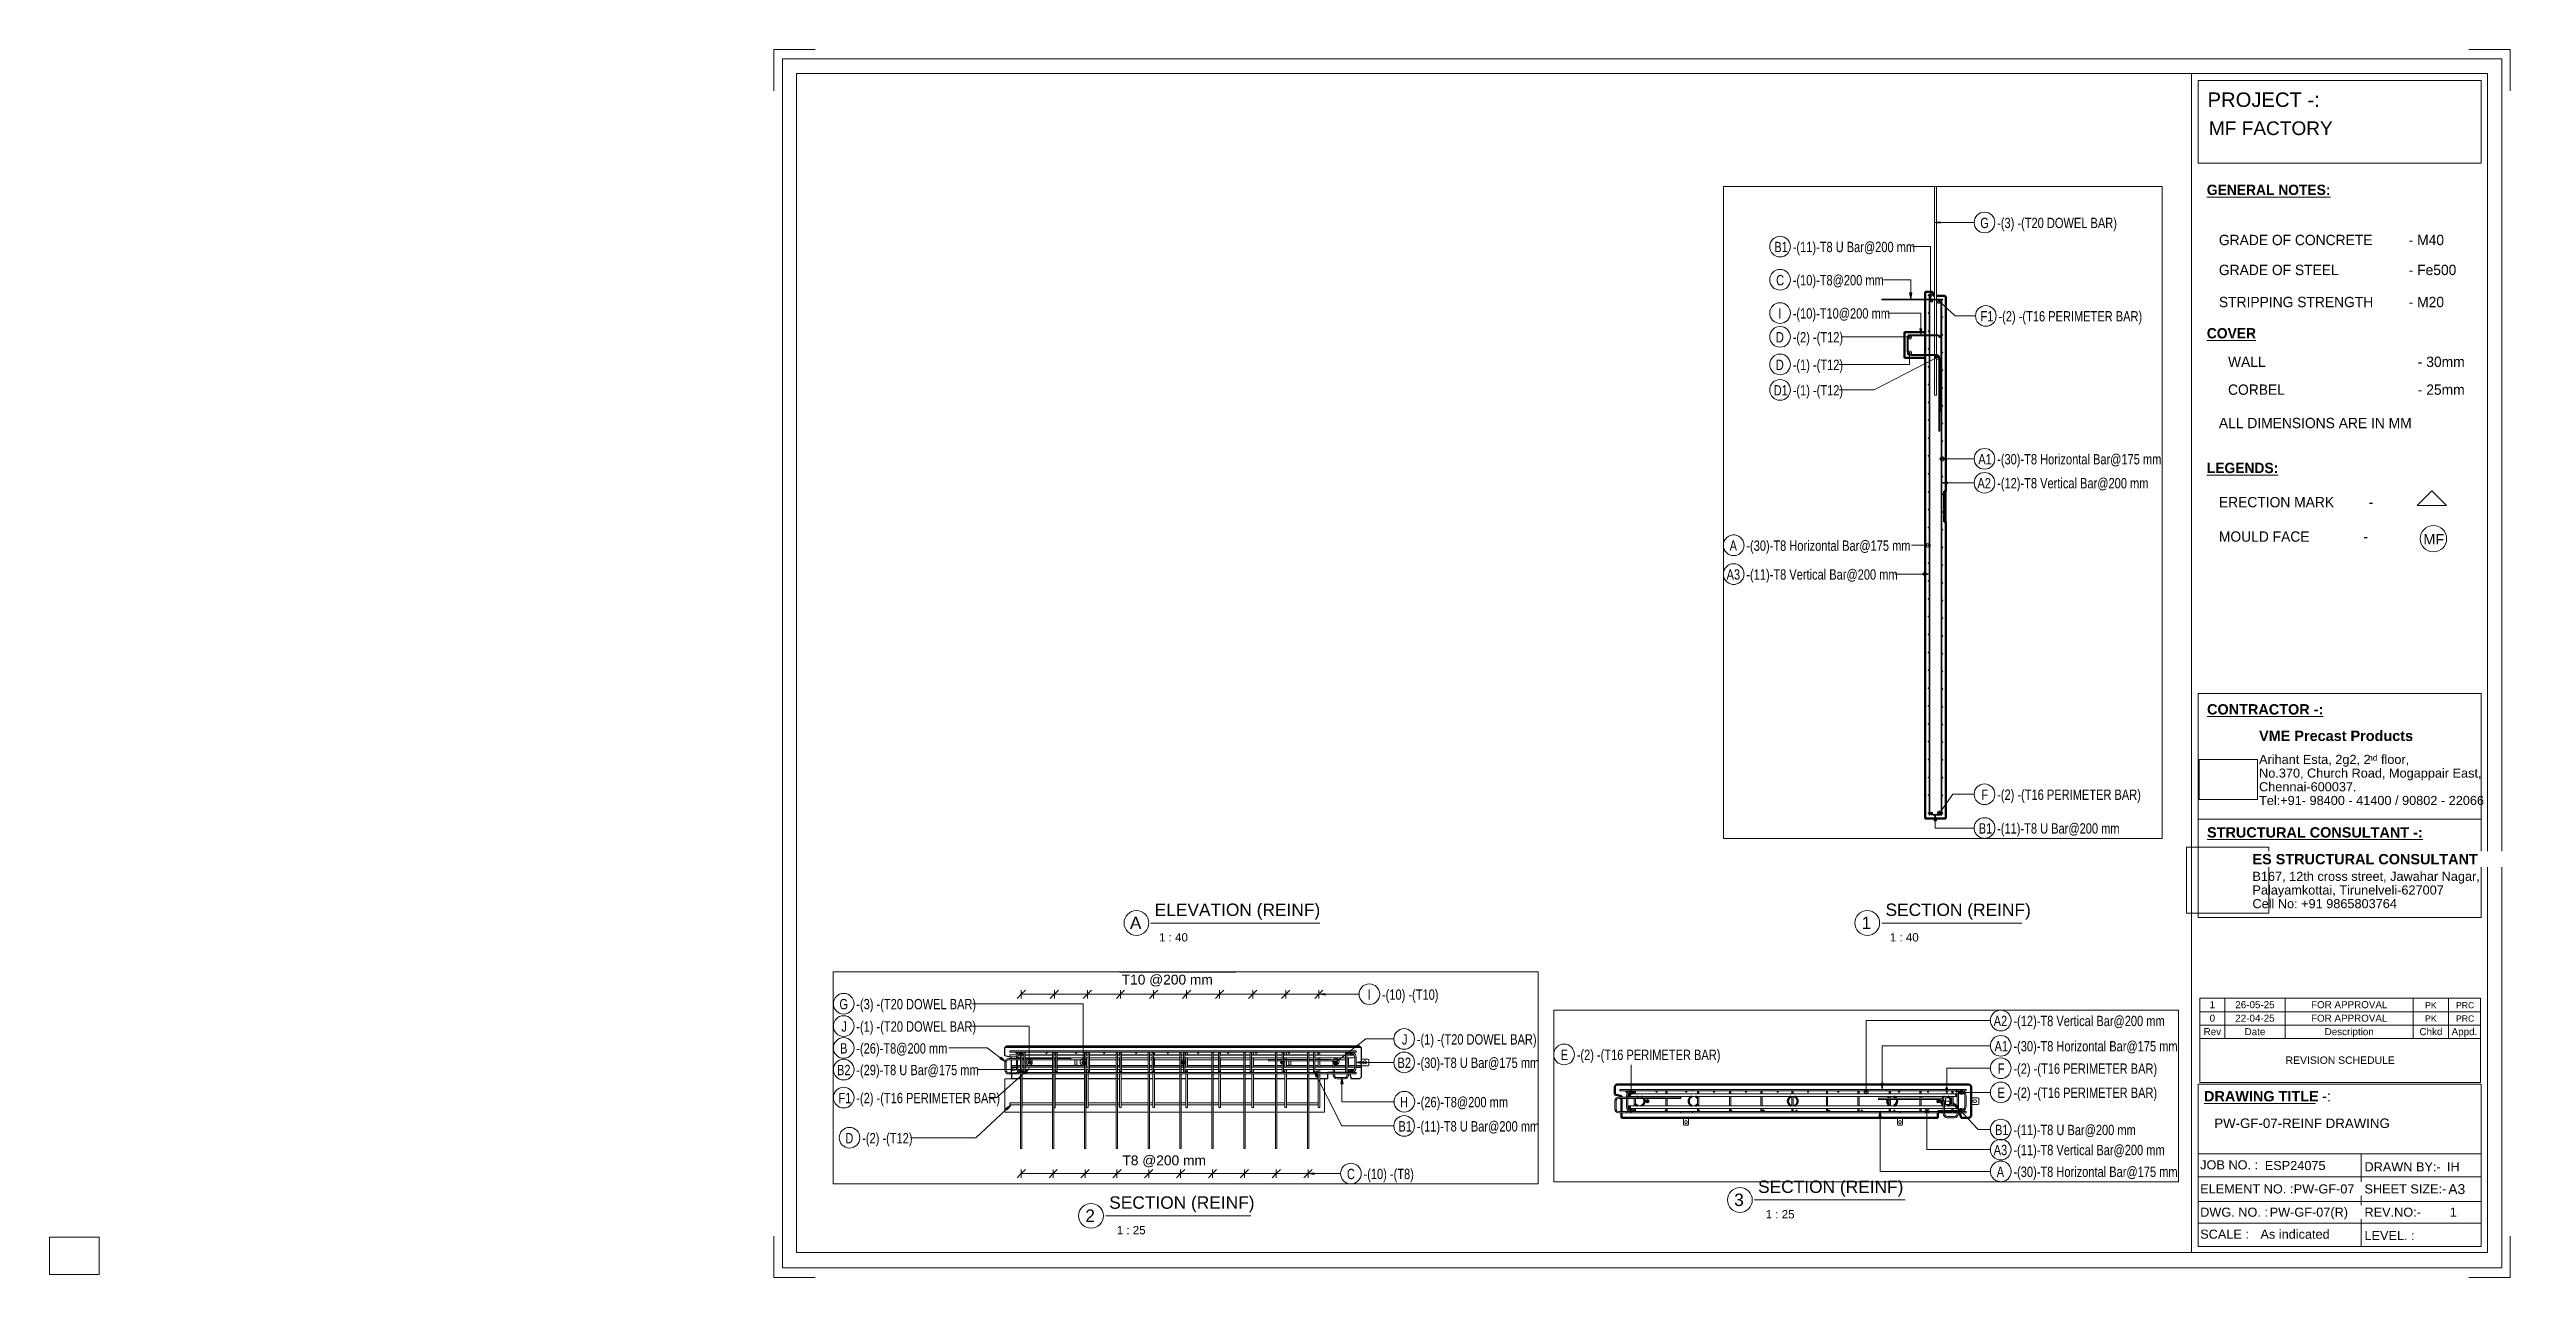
# Paper-space layout 'Layout1' of a CAD drawing. Header units: millimetres. Extents: x 0 to 599, y -1 to 296.
# The model-space entities are those that its viewports show. They can reach past a viewport. Long polylines and large blocks are cut down to what shows.
import ezdxf

# ---------------------------------------------------------------- set-up
doc = ezdxf.new("R2010")
doc.units = ezdxf.units.MM
for name, color, linetype, lineweight in [('A-ANNO-DIMS', 211, 'Continuous', 9), ('A-ANNO-DIMS-25', 211, 'Continuous', 9), ('A-DETL-THIN', 151, 'Continuous', 18), ('A-GENM', 13, 'Continuous', 18), ('A-WALL', 113, 'Continuous', 25), ('G-ANNO-SCHD', 231, 'Continuous', 9), ('G-ANNO-TEXT', 231, 'Continuous', 9), ('G-ANNO-TTLB', 6, 'Continuous', 9), ('G-ANNO-TTLB-MEDM', 33, 'Continuous', 9), ('G-ANNO-TTLB-THIN', 151, 'Continuous', 9), ('S-BEAM', 12, 'Continuous', 18), ('S-RBAR', 171, 'Continuous', 18), ('S-RBAR-IDEN', 171, 'Continuous', 9)]:
    doc.layers.add(name, color=color, linetype=linetype, lineweight=lineweight)
doc.layers.add('G-ANNO-NPLT', color=191, linetype='Continuous')
doc.styles.add('Arial_10', font='arial.ttf', dxfattribs={"height": 2.3})
doc.styles.add('Arial_11', font='arial.ttf', dxfattribs={"height": 1.8})
doc.styles.add('Arial_12', font='arial.ttf', dxfattribs={"height": 1.7})
doc.styles.add('Arial_13', font='arial.ttf', dxfattribs={"height": 1.5})
doc.styles.add('Arial_14', font='arial.ttf', dxfattribs={"height": 2})
doc.styles.add('Arial_15', font='arial.ttf', dxfattribs={"height": 3})
doc.styles.add('Arial_2', font='arial.ttf', dxfattribs={"height": 59.53125})
doc.styles.add('Arial_3', font='arial.ttf', dxfattribs={"height": 3.5})
doc.styles.add('Arial_4', font='arial.ttf', dxfattribs={"height": 2.2})
doc.styles.add('Arial_5', font='arial.ttf', dxfattribs={"height": 2.4})
doc.styles.add('Arial_6', font='arial.ttf', dxfattribs={"height": 2.5})
doc.styles.add('Arial_7', font='arial.ttf', dxfattribs={"height": 1.42976})
doc.styles.add('Arial_8', font='arial.ttf', dxfattribs={"height": 2.25})
doc.styles.add('Arial_9', font='arial.ttf', dxfattribs={"height": 3.3})
doc.styles.add('Arial_B', font='arialbd.ttf', dxfattribs={"height": 2.5})
doc.styles.add('Nirmala UI Semilight', font='NirmalaS.ttf', dxfattribs={"width": 0.8, "height": 100})
doc.styles.add('Nirmala UI Semilight_1', font='NirmalaS.ttf', dxfattribs={"width": 0.8, "height": 62.5})
doc.styles.add('Nirmala UI Semilight_2', font='NirmalaS.ttf', dxfattribs={"height": 2.5})
doc.styles.add('Nirmala UI Semilight_B', font='', dxfattribs={"height": 2.5})
doc.styles.get('Nirmala UI Semilight_B').set_extended_font_data('Nirmala UI Semilight', bold=True)
doc.dimstyles.new('Arrow_Filled_-_2_5_NI_UI_2', dxfattribs={"dimscale": 304.8, "dimtxt": 65.460247, "dimasz": 0.164042, "dimexe": 0.082021, "dimexo": 0.0625, "dimgap": 0.082021, "dimtad": 1, "dimdec": 0, "dimzin": 0, "dimdsep": 46, "dimtxsty": 'Nirmala UI Semilight', "dimblk1": 'OBLIQUE', "dimblk2": 'OBLIQUE', "dimsah": 1, "dimcen": 0.09, "dimazin": 0, "dimtfac": 1, "dimtdec": 4, "dimtix": 1, "dimtmove": 0, "dimatfit": 3, "dimfxl": 0.082021, "dimfxlon": 1, "dimtvp": 1, "dimtolj": 1, "dimtzin": 0, "dimarcsym": 2})
doc.dimstyles.new('Arrow_Filled_-_2_5_NI_UI_3', dxfattribs={"dimscale": 304.8, "dimtxt": 65.460247, "dimasz": 0.164042, "dimexe": 0.082021, "dimexo": 0.0625, "dimgap": 0.082021, "dimtad": 1, "dimdec": 0, "dimzin": 0, "dimdsep": 46, "dimtxsty": 'Arial_2', "dimblk1": 'OBLIQUE', "dimblk2": 'OBLIQUE', "dimsah": 1, "dimcen": 0.09, "dimazin": 0, "dimtfac": 1, "dimtdec": 4, "dimtix": 1, "dimtmove": 0, "dimatfit": 3, "dimfxl": 0.082021, "dimfxlon": 1, "dimtvp": 1, "dimtolj": 1, "dimtzin": 0, "dimarcsym": 2})
picture_1 = doc.add_image_def('image1.jpg', size_in_pixel=(996, 686))
picture_2 = doc.add_image_def('image2.jpg', size_in_pixel=(1600, 1280))

psp = doc.layouts.get("Layout1")

msp = doc.modelspace()

# ---------------------------------------------------------------- texts
at = {"layer": 'S-RBAR-IDEN', "attachment_point": 1}
for s, insert, char_height, width, style in [('A2', (35171.67, 13530.11), 62.5, 99.4092, 'Nirmala UI Semilight_1'), ('-(12)-T8 Vertical Bar@200 mm', (35291.03, 13530.11), 62.5, 1103.122, 'Nirmala UI Semilight_1'), ('I', (31102.7, 13455.03), 62.5, 20.8439, 'Nirmala UI Semilight_1'), ('-(10) -(T10)', (31189.67, 13455.03), 62.5, 384.81, 'Nirmala UI Semilight_1'), ('G', (27908.39, 13397.4), 62.5, 57.7215, 'Nirmala UI Semilight_1'), ('-(3) -(T20 DOWEL BAR)', (28010.55, 13397.4), 62.5, 848.1854, 'Nirmala UI Semilight_1'), ('A1', (35176.97, 13377.36), 62.5, 86.5822, 'Nirmala UI Semilight_1'), ('-(30)-T8 Horizontal Bar@175 mm', (35291.03, 13377.36), 62.5, 1208.9447, 'Nirmala UI Semilight_1'), ('-(2) -(T16 PERIMETER BAR)', (32650.07, 13325.23), 62.5, 966.8351, 'Nirmala UI Semilight_1'), ('E', (32553.9, 13325.23), 62.5, 43.2911, 'Nirmala UI Semilight_1'), ('J', (27920.29, 13262.02), 62.5, 28.8607, 'Nirmala UI Semilight_1'), ('-(1) -(T20 DOWEL BAR)', (28010.55, 13262.02), 62.5, 835.3584, 'Nirmala UI Semilight_1'), ('F', (35196.17, 13241.71), 62.5, 40.0844, 'Nirmala UI Semilight_1'), ('-(2) -(T16 PERIMETER BAR)', (35291.03, 13241.71), 62.5, 966.8351, 'Nirmala UI Semilight_1'), ('J', (31310.06, 13184.14), 62.5, 28.8607, 'Nirmala UI Semilight_1'), ('-(1) -(T20 DOWEL BAR)', (31400.32, 13184.14), 62.5, 835.3584, 'Nirmala UI Semilight_1'), ('B', (27912.39, 13129.72), 62.5, 48.1012, 'Nirmala UI Semilight_1'), ('-(26)-T8@200 mm', (28010.55, 13129.72), 62.5, 676.6242, 'Nirmala UI Semilight_1'), ('E', (35194.87, 13095.85), 62.5, 43.2911, 'Nirmala UI Semilight_1'), ('-(2) -(T16 PERIMETER BAR)', (35291.03, 13095.85), 62.5, 966.8351, 'Nirmala UI Semilight_1'), ('B2', (31283.66, 13042.7), 62.5, 92.9957, 'Nirmala UI Semilight_1'), ('-(30)-T8 U Bar@175 mm', (31400.32, 13042.7), 62.5, 886.6664, 'Nirmala UI Semilight_1'), ('B2', (27893.89, 12999.04), 62.5, 92.9957, 'Nirmala UI Semilight_1'), ('-(29)-T8 U Bar@175 mm', (28010.55, 12999.04), 62.5, 886.6664, 'Nirmala UI Semilight_1'), ('B1', (35179.67, 12871.05), 62.5, 80.1687, 'Nirmala UI Semilight_1'), ('-(11)-T8 U Bar@200 mm', (35291.03, 12871.05), 62.5, 875.4427, 'Nirmala UI Semilight_1'), ('-(2) -(T16 PERIMETER BAR)', (28010.55, 12829.62), 62.5, 966.8351, 'Nirmala UI Semilight_1'), ('F1', (27902.39, 12829.62), 62.5, 72.1519, 'Nirmala UI Semilight_1'), ('-(26)-T8@200 mm', (31401.32, 12804.97), 62.5, 676.6242, 'Nirmala UI Semilight_1'), ('H', (31298.46, 12804.97), 62.5, 59.3249, 'Nirmala UI Semilight_1'), ('A3', (35171.67, 12749.79), 62.5, 99.4092, 'Nirmala UI Semilight_1'), ('-(11)-T8 Vertical Bar@200 mm', (35291.03, 12749.79), 62.5, 1090.295, 'Nirmala UI Semilight_1'), ('B1', (31288.96, 12658.43), 62.5, 80.1687, 'Nirmala UI Semilight_1'), ('-(11)-T8 U Bar@200 mm', (31400.32, 12658.43), 62.5, 875.4427, 'Nirmala UI Semilight_1'), ('A', (35190.17, 12618.07), 62.5, 54.5147, 'Nirmala UI Semilight_1'), ('-(30)-T8 Horizontal Bar@175 mm', (35291.03, 12618.07), 62.5, 1208.9447, 'Nirmala UI Semilight_1'), ('D', (27943.87, 12586.98), 62.5, 57.7215, 'Nirmala UI Semilight_1'), ('-(2) -(T12)', (28046.04, 12586.98), 62.5, 352.7425, 'Nirmala UI Semilight_1'), ('C', (30977.82, 12370.47), 62.5, 52.9114, 'Nirmala UI Semilight_1'), ('-(10) -(T8)', (31077.99, 12370.47), 62.5, 352.7425, 'Nirmala UI Semilight_1'), ('-(3) -(T20 DOWEL BAR)', (25847.42, 4416.43), 100, 1357.0966, 'Nirmala UI Semilight'), ('G', (25683.96, 4416.43), 100, 92.3544, 'Nirmala UI Semilight'), ('-(11)-T8 U Bar@200 mm', (23869.3, 4183.67), 100, 1400.7084, 'Nirmala UI Semilight'), ('B1', (23691.12, 4183.67), 100, 128.27, 'Nirmala UI Semilight'), ('-(10)-T8@200 mm', (23869.3, 3862.45), 100, 1062.0756, 'Nirmala UI Semilight'), ('C', (23709.04, 3862.45), 100, 84.6582, 'Nirmala UI Semilight'), ('I', (23730.16, 3540.64), 100, 33.3502, 'Nirmala UI Semilight'), ('-(10)-T10@200 mm', (23869.3, 3540.64), 100, 1113.3836, 'Nirmala UI Semilight'), ('-(2) -(T16 PERIMETER BAR)', (25860.01, 3512.77), 100, 1546.9362, 'Nirmala UI Semilight'), ('F1', (25686.95, 3512.77), 100, 115.443, 'Nirmala UI Semilight'), ('-(2) -(T12)', (23869.3, 3310.55), 100, 564.388, 'Nirmala UI Semilight'), ('D', (23705.84, 3310.55), 100, 92.3544, 'Nirmala UI Semilight'), ('-(1) -(T12)', (23869.3, 3043.2), 100, 543.8648, 'Nirmala UI Semilight'), ('D', (23705.84, 3043.2), 100, 92.3544, 'Nirmala UI Semilight'), ('D1', (23684.72, 2796.98), 100, 143.6624, 'Nirmala UI Semilight'), ('-(1) -(T12)', (23869.3, 2796.98), 100, 543.8648, 'Nirmala UI Semilight'), ('-(30)-T8 Horizontal Bar@175 mm', (25847.42, 2130.11), 100, 1934.3116, 'Nirmala UI Semilight'), ('A1', (25664.92, 2130.11), 100, 138.5316, 'Nirmala UI Semilight'), ('-(12)-T8 Vertical Bar@200 mm', (25847.42, 1898.24), 100, 1764.9952, 'Nirmala UI Semilight'), ('A2', (25656.44, 1898.24), 100, 159.0548, 'Nirmala UI Semilight'), ('-(30)-T8 Horizontal Bar@175 mm', (23420.35, 1293.9), 100, 1934.3116, 'Nirmala UI Semilight'), ('A', (23258.97, 1293.9), 100, 87.2236, 'Nirmala UI Semilight'), ('A3', (23229.37, 1014.98), 100, 159.0548, 'Nirmala UI Semilight'), ('-(11)-T8 Vertical Bar@200 mm', (23420.35, 1014.98), 100, 1744.472, 'Nirmala UI Semilight'), ('-(2) -(T16 PERIMETER BAR)', (25847.42, -1115.4), 100, 1546.9362, 'Nirmala UI Semilight'), ('F', (25695.64, -1115.4), 100, 64.135, 'Nirmala UI Semilight'), ('-(11)-T8 U Bar@200 mm', (25847.42, -1441.72), 100, 1400.7084, 'Nirmala UI Semilight'), ('B1', (25669.24, -1441.72), 100, 128.27, 'Nirmala UI Semilight')]:
    msp.add_mtext(s, dxfattribs=dict(at, insert=insert, char_height=char_height, width=width, style=style))

# ---------------------------------------------------------------- blocks, each defined once
blk = doc.blocks.new('ES-Landscape-A3 - ES-Landscape-A3-502445-PW-GF-07-REINF DRAWING')
at = {"layer": 'G-ANNO-TTLB'}
for p, q in [((175.24, 296.27), (185.24, 296.27)), ((175.24, 296.27), (175.24, 286.27)), ((595.24, 296.27), (585.24, 296.27)), ((595.24, 296.27), (595.24, 286.27)), ((519.77, 140.54), (588.2, 140.54)), ((519.77, 86.33), (519.77, 140.54)), ((588.2, 86.33), (588.2, 140.54)), ((519.77, 110.14), (588.2, 110.14)), ((519.77, 6.78), (519.77, 46.03)), ((588.2, 6.78), (588.2, 46.03)), ((559.23, 29.2), (559.23, 6.78)), ((175.24, -0.73), (175.24, 9.27)), ((595.24, -0.73), (595.24, 9.27)), ((175.24, -0.73), (185.24, -0.73)), ((595.24, -0.73), (585.24, -0.73))]:
    blk.add_line(p, q, dxfattribs=at)
at = {"layer": 'G-ANNO-TTLB-MEDM'}
for p, q in [((180.73, 290.44), (180.73, 5.31)), ((180.73, 290.44), (589.79, 290.44)), ((518.17, 290.44), (518.17, 5.31)), ((519.77, 268.77), (519.77, 288.77)), ((519.77, 288.77), (588.2, 288.77)), ((588.2, 288.77), (588.2, 268.77)), ((589.79, 290.44), (589.79, 5.31)), ((588.2, 268.77), (519.77, 268.77)), ((519.77, 86.33), (588.2, 86.33)), ((519.77, 6.78), (588.2, 6.78)), ((180.73, 5.31), (589.79, 5.31))]:
    blk.add_line(p, q, dxfattribs=at)
at = {"layer": 'G-ANNO-TTLB-THIN'}
for p, q in [((177.29, 294.03), (177.29, 1.56)), ((593.23, 294.03), (177.29, 294.03)), ((593.23, 1.56), (593.23, 294.03)), ((519.77, 46.03), (588.2, 46.03)), ((519.77, 29.2), (588.2, 29.2)), ((519.77, 23.64), (588.2, 23.64)), ((519.77, 17.68), (588.2, 17.68)), ((519.77, 12.43), (588.2, 12.43)), ((177.29, 1.56), (593.23, 1.56))]:
    blk.add_line(p, q, dxfattribs=at)
at = {"layer": 'G-ANNO-TTLB', "char_height": 2.2, "attachment_point": 1, "style": 'Arial_4'}
for s, insert, width in [('No.370, Church Road, Mogappair East,', (534.5, 122.37), 63.4135), ('Tel:+91- 98400 - 41400 / 90802 - 22066 ', (534.5, 115.75), 65.2574), ('Chennai-600037.', (534.5, 119.06), 27.6582), ('Cell No: +91 9865803764', (532.9, 90.79), 41.0464), ('Palayamkottai, Tirunelveli-627007', (532.9, 94.09), 54.4346), ('JOB NO. :', (520.26, 27.61), 16.5949), ('DRAWN BY:-', (560, 27.14), 21.7257), ('ELEMENT NO. :', (520.26, 21.79), 26.5359), ('SHEET SIZE:-', (560, 21.79), 23.2489), ('DWG. NO. :', (520.26, 16.16), 19.481), ('REV.NO:-', (560, 16.16), 16.0338), ('SCALE :', (520.26, 10.84), 13.8692), ('LEVEL. :', (560, 10.53), 14.3502)]:
    blk.add_mtext(s, dxfattribs=dict(at, insert=insert, width=width))
at = {"layer": 'G-ANNO-TTLB'}
image = blk.add_image(picture_1, insert=(520, 114.84), size_in_units=(14.11, 9.72), dxfattribs=at)
image.dxf.flags = 7
image = blk.add_image(picture_2, insert=(516.95, 87.39), size_in_units=(19.92, 15.93), dxfattribs=at)
image.dxf.flags = 7
at = {"layer": 'G-ANNO-TTLB', "attachment_point": 1, "bg_fill": 3, "box_fill_scale": 1.25, "bg_fill_color": 256, "bg_fill_true_color": 13158600, "bg_fill_transparency": 0}
for s, insert, char_height, width, style in [('PROJECT -:', (522.05, 285.89), 3.5, 33.3502, 'Arial_3'), ('\\LCONTRACTOR -:', (521.92, 137.94), 2.5, 33.9114, 'Arial_B'), ('\\LSTRUCTURAL CONSULTANT -:', (521.92, 108.18), 2.5, 62.8523, 'Arial_B'), ('\\LDRAWING TITLE', (521.19, 44.36), 2.5, 33.4304, 'Arial_B'), ('A3', (580.27, 21.84), 2.4, 4.9705, 'Arial_5')]:
    blk.add_mtext(s, dxfattribs=dict(at, insert=insert, char_height=char_height, width=width, style=style))
at = {"layer": 'G-ANNO-TTLB', "char_height": 2.5, "attachment_point": 1, "style": 'Arial_B', "bg_fill": 3, "box_fill_scale": 1.25, "bg_fill_color": 256, "bg_fill_true_color": 13158600, "bg_fill_transparency": 0}
for s, insert, width in [('VME Precast Products', (534.5, 131.53), 45.135), ('ES STRUCTURAL CONSULTANT', (532.9, 101.7), 65.6582), ('\\fArial|b1|i0|c0|p34|; ', (548.78, 44.36), 1.2025)]:
    blk.add_mtext(s, dxfattribs=dict(at, insert=insert, width=width))
at = {"layer": 'G-ANNO-TTLB', "attachment_point": 1}
for s, insert, char_height, width, style in [('Arihant Esta, 2g2, 2', (534.5, 125.68), 2.2, 31.9873, 'Arial_4'), ('nd', (560.89, 125.72), 1.43, 2.7257, 'Arial_7'), (' floor,', (563.14, 125.68), 2.2, 9.1392, 'Arial_4'), ('B167, 12th cross street, Jawahar Nagar,', (532.9, 97.4), 2.2, 65.1772, 'Arial_4')]:
    blk.add_mtext(s, dxfattribs=dict(at, insert=insert, char_height=char_height, width=width, style=style))
at = {"layer": 'G-ANNO-TTLB', "insert": (549.77, 44.36), "char_height": 2.5, "width": 2.6456, "attachment_point": 1, "style": 'Arial_6', "bg_fill": 3, "box_fill_scale": 1.25, "bg_fill_color": 256, "bg_fill_true_color": 13158600, "bg_fill_transparency": 0}
blk.add_mtext('-:', dxfattribs=at)
blk = doc.blocks.new('Viewport - M_View Title-1040-PW-GF-07-REINF DRAWING')
at = {"layer": 'G-ANNO-TTLB'}
for start, end in [(360, 180), (180, 0)]:
    blk.add_arc((-3.5, 0), 3, start, end, dxfattribs=at)
blk = doc.blocks.new('M_Rectangular Corbel - M_Rectangular Corbel-1451328-Elevation Right 1')
at = {"layer": 'S-BEAM', "lineweight": 50}
for p, q in [((12913.8, 3310), (12713.8, 3310)), ((12713.8, 3310), (12713.8, 3060)), ((12913.8, 3285), (12913.8, 3310)), ((12913.8, 3095), (12913.8, 3275)), ((12913.8, 3060), (12913.8, 3085)), ((12713.8, 3060), (12913.8, 3060))]:
    blk.add_line(p, q, dxfattribs=at)
blk = doc.blocks.new('M_Rectangular Corbel - M_Rectangular Corbel-1451328-Elevation Top 1')
at = {"layer": 'S-BEAM'}
for p, q in [((18310.07, 12713.8), (18310.07, 12913.8)), ((18350.07, 12913.8), (18310.07, 12913.8)), ((20244.57, 12913.8), (20244.57, 12713.8)), ((18310.07, 12713.8), (18406.07, 12713.8)), ((18414.07, 12713.8), (18598.79, 12713.8)), ((18606.79, 12713.8), (18791.51, 12713.8)), ((18799.51, 12713.8), (18984.24, 12713.8)), ((18992.24, 12713.8), (19176.96, 12713.8)), ((19184.96, 12713.8), (19369.68, 12713.8)), ((19377.68, 12713.8), (19562.4, 12713.8)), ((19570.4, 12713.8), (19755.13, 12713.8)), ((19763.13, 12713.8), (19947.85, 12713.8)), ((19955.85, 12713.8), (20140.57, 12713.8)), ((20148.57, 12713.8), (20244.57, 12713.8))]:
    blk.add_line(p, q, dxfattribs=at)
blk = doc.blocks.new('RR spread anchor face based - RR-SA-4_0-180-1726831-Elevation Top 1')
at = {"layer": 'A-GENM'}
for p, q in [((18734.07, 12996.3), (18734.07, 13029.52)), ((18746.07, 13029.52), (18746.07, 12996.3)), ((18734.07, 12993.8), (18734.07, 12996.3)), ((18734.07, 12996.3), (18746.07, 12996.3)), ((18746.07, 12993.8), (18734.07, 12993.8)), ((18746.07, 12996.3), (18746.07, 12993.8))]:
    blk.add_line(p, q, dxfattribs=at)
blk = doc.blocks.new('RR spread anchor face based - RR-SA-4_0-180-V8-Elevation Top 1')
at = {"layer": 'A-GENM'}
for p, q in [((20028.57, 12996.3), (20028.57, 13023.78)), ((20040.57, 13023.78), (20040.57, 12996.3)), ((20028.57, 12993.8), (20028.57, 12996.3)), ((20028.57, 12996.3), (20040.57, 12996.3)), ((20040.57, 12993.8), (20028.57, 12993.8)), ((20040.57, 12996.3), (20040.57, 12993.8))]:
    blk.add_line(p, q, dxfattribs=at)
blk = doc.blocks.new('RR spread anchor face based - RR-SA-3_0-200-1726827-Elevation Top 1')
at = {"layer": 'A-GENM'}
for p, q in [((20506.07, 13033.8), (20464.57, 13033.8)), ((20511.07, 13031.3), (20506.07, 13033.8)), ((20511.07, 12996.3), (20511.07, 13031.3)), ((20484.77, 13022.8), (20488.77, 13022.8)), ((20488.77, 13004.8), (20484.77, 13004.8)), ((20464.57, 12993.8), (20506.07, 12993.8)), ((20506.07, 12993.8), (20511.07, 12996.3))]:
    blk.add_line(p, q, dxfattribs=at)
for centre, start, end in [((20484.77, 13013.8), 90, 270), ((20488.77, 13013.8), 270, 90)]:
    blk.add_arc(centre, 9, start, end, dxfattribs=at)
blk = doc.blocks.new('RR spread anchor face based - RR-SA-2_5-200-1726821-Elevation Top 2')
at = {"layer": 'A-GENM'}
for p, q in [((18725.07, 12913.8), (18725.07, 12873.8)), ((18755.07, 12873.8), (18755.07, 12913.8)), ((18733.07, 12884.3), (18733.07, 12890.3)), ((18747.07, 12890.3), (18747.07, 12884.3)), ((18725.07, 12873.8), (18727.57, 12868.8)), ((18752.57, 12868.8), (18755.07, 12873.8)), ((18727.57, 12868.8), (18752.57, 12868.8))]:
    blk.add_line(p, q, dxfattribs=at)
for centre, start, end in [((18740.07, 12890.3), 0, 180), ((18740.07, 12884.3), 180, 0)]:
    blk.add_arc(centre, 7, start, end, dxfattribs=at)
blk = doc.blocks.new('RR spread anchor face based - RR-SA-3_0-200-1726827-Elevation Top 2')
at = {"layer": 'A-GENM'}
for p, q in [((20311.07, 13033.8), (20336.07, 13033.8)), ((20311.07, 13013.8), (20311.07, 13033.8)), ((20336.07, 13033.8), (20336.07, 13013.8)), ((20336.38, 13033.8), (20336.07, 13033.8)), ((20336.07, 13033.8), (20336.07, 13013.84)), ((20506.07, 13033.8), (20464.57, 13033.8)), ((20511.07, 13031.3), (20506.07, 13033.8)), ((20511.07, 12996.3), (20511.07, 13031.3)), ((20484.77, 13022.8), (20488.77, 13022.8)), ((20311.07, 13013.8), (20336.07, 13013.8)), ((20311.07, 12993.8), (20311.07, 13013.8)), ((20336.07, 13013.8), (20336.07, 12993.8)), ((20336.07, 13013.77), (20336.07, 12993.8)), ((20488.77, 13004.8), (20484.77, 13004.8)), ((20336.07, 12993.8), (20311.07, 12993.8)), ((20336.07, 12993.8), (20336.38, 12993.8)), ((20464.57, 12993.8), (20506.07, 12993.8)), ((20506.07, 12993.8), (20511.07, 12996.3))]:
    blk.add_line(p, q, dxfattribs=at)
for centre, start, end in [((20484.77, 13013.8), 90, 270), ((20488.77, 13013.8), 270, 90)]:
    blk.add_arc(centre, 9, start, end, dxfattribs=at)
blk = doc.blocks.new('M_Rebar Tag_rfa Dimension - DOT-793929-Elevation Right 1')
at = {"layer": 'S-RBAR-IDEN'}
blk.add_circle((13488.39, 2084.03), 100, dxfattribs=at)
blk = doc.blocks.new('M_Rebar Tag_rfa Dimension - ARROW-793927-Elevation Right 1')
at = {"layer": 'S-RBAR-IDEN'}
blk.add_circle((13488.39, 1852.16), 100, dxfattribs=at)
blk = doc.blocks.new('M_Rebar Tag_rfa MARK - DOT 1 MM-794228-Elevation Right 1')
at = {"layer": 'S-RBAR-IDEN'}
blk.add_circle((11510.26, 3264.47), 100, dxfattribs=at)
blk = doc.blocks.new('M_Rebar Tag_rfa MARK - ARROW-794226-Elevation Right 1')
at = {"layer": 'S-RBAR-IDEN'}
blk.add_circle((13488.39, 4370.35), 100, dxfattribs=at)
blk = doc.blocks.new('DIMBLOCK148-Elevation Top 1')
at = {"layer": 'A-ANNO-DIMS-25'}
for p, q in [((30550.15, 12341.68), (30575.15, 12366.68)), ((30550.15, 12341.68), (30550.15, 12366.68)), ((30742.88, 12341.68), (30767.88, 12366.68)), ((30742.88, 12341.68), (30742.88, 12366.68)), ((30550.15, 12341.68), (30525.15, 12316.68)), ((30742.88, 12341.68), (30550.15, 12341.68)), ((30550.15, 12341.68), (30550.15, 12316.68)), ((30742.88, 12341.68), (30717.88, 12316.68)), ((30742.88, 12341.68), (30742.88, 12316.68))]:
    blk.add_line(p, q, dxfattribs=at)
blk = doc.blocks.new('_Oblique')
at = {"color": 0, "linetype": 'ByBlock', "lineweight": -2}
blk.add_line((-0.5, -0.5), (0.5, 0.5), dxfattribs=at)
blk = doc.blocks.new('DIMBLOCK149-Elevation Top 1')
at = {"layer": 'A-ANNO-DIMS-25'}
for p, q in [((30357.43, 12341.68), (30382.43, 12366.68)), ((30357.43, 12341.68), (30357.43, 12366.68)), ((30550.15, 12341.68), (30575.15, 12366.68)), ((30550.15, 12341.68), (30550.15, 12366.68)), ((30357.43, 12341.68), (30332.43, 12316.68)), ((30550.15, 12341.68), (30357.43, 12341.68)), ((30357.43, 12341.68), (30357.43, 12316.68)), ((30550.15, 12341.68), (30525.15, 12316.68)), ((30550.15, 12341.68), (30550.15, 12316.68))]:
    blk.add_line(p, q, dxfattribs=at)
blk = doc.blocks.new('DIMBLOCK150-Elevation Top 1')
at = {"layer": 'A-ANNO-DIMS-25'}
for p, q in [((30164.71, 12341.68), (30189.71, 12366.68)), ((30164.71, 12341.68), (30164.71, 12366.68)), ((30357.43, 12341.68), (30382.43, 12366.68)), ((30357.43, 12341.68), (30357.43, 12366.68)), ((30164.71, 12341.68), (30139.71, 12316.68)), ((30357.43, 12341.68), (30164.71, 12341.68)), ((30164.71, 12341.68), (30164.71, 12316.68)), ((30357.43, 12341.68), (30332.43, 12316.68)), ((30357.43, 12341.68), (30357.43, 12316.68))]:
    blk.add_line(p, q, dxfattribs=at)
blk = doc.blocks.new('DIMBLOCK151-Elevation Top 1')
at = {"layer": 'A-ANNO-DIMS-25'}
for p, q in [((29971.99, 12341.68), (29996.99, 12366.68)), ((29971.99, 12341.68), (29971.99, 12366.68)), ((30164.71, 12341.68), (30189.71, 12366.68)), ((30164.71, 12341.68), (30164.71, 12366.68)), ((29971.99, 12341.68), (29946.99, 12316.68)), ((30164.71, 12341.68), (29971.99, 12341.68)), ((29971.99, 12341.68), (29971.99, 12316.68)), ((30164.71, 12341.68), (30139.71, 12316.68)), ((30164.71, 12341.68), (30164.71, 12316.68))]:
    blk.add_line(p, q, dxfattribs=at)
blk = doc.blocks.new('DIMBLOCK152-Elevation Top 1')
at = {"layer": 'A-ANNO-DIMS-25'}
for p, q in [((29779.27, 12341.68), (29804.27, 12366.68)), ((29779.27, 12341.68), (29779.27, 12366.68)), ((29971.99, 12341.68), (29996.99, 12366.68)), ((29971.99, 12341.68), (29971.99, 12366.68)), ((29779.27, 12341.68), (29754.27, 12316.68)), ((29971.99, 12341.68), (29779.27, 12341.68)), ((29779.27, 12341.68), (29779.27, 12316.68)), ((29971.99, 12341.68), (29946.99, 12316.68)), ((29971.99, 12341.68), (29971.99, 12316.68))]:
    blk.add_line(p, q, dxfattribs=at)
blk = doc.blocks.new('DIMBLOCK153-Elevation Top 1')
at = {"layer": 'A-ANNO-DIMS-25'}
for p, q in [((29586.54, 12341.68), (29611.54, 12366.68)), ((29586.54, 12341.68), (29586.54, 12366.68)), ((29779.27, 12341.68), (29804.27, 12366.68)), ((29779.27, 12341.68), (29779.27, 12366.68)), ((29586.54, 12341.68), (29561.54, 12316.68)), ((29779.27, 12341.68), (29586.54, 12341.68)), ((29586.54, 12341.68), (29586.54, 12316.68)), ((29779.27, 12341.68), (29754.27, 12316.68)), ((29779.27, 12341.68), (29779.27, 12316.68))]:
    blk.add_line(p, q, dxfattribs=at)
blk = doc.blocks.new('DIMBLOCK154-Elevation Top 1')
at = {"layer": 'A-ANNO-DIMS-25'}
for p, q in [((29393.82, 12341.68), (29418.82, 12366.68)), ((29393.82, 12341.68), (29393.82, 12366.68)), ((29586.54, 12341.68), (29611.54, 12366.68)), ((29586.54, 12341.68), (29586.54, 12366.68)), ((29393.82, 12341.68), (29368.82, 12316.68)), ((29586.54, 12341.68), (29393.82, 12341.68)), ((29393.82, 12341.68), (29393.82, 12316.68)), ((29586.54, 12341.68), (29561.54, 12316.68)), ((29586.54, 12341.68), (29586.54, 12316.68))]:
    blk.add_line(p, q, dxfattribs=at)
blk = doc.blocks.new('DIMBLOCK155-Elevation Top 1')
at = {"layer": 'A-ANNO-DIMS-25'}
for p, q in [((29201.1, 12341.68), (29226.1, 12366.68)), ((29201.1, 12341.68), (29201.1, 12366.68)), ((29393.82, 12341.68), (29418.82, 12366.68)), ((29393.82, 12341.68), (29393.82, 12366.68)), ((29201.1, 12341.68), (29176.1, 12316.68)), ((29393.82, 12341.68), (29201.1, 12341.68)), ((29201.1, 12341.68), (29201.1, 12316.68)), ((29393.82, 12341.68), (29368.82, 12316.68)), ((29393.82, 12341.68), (29393.82, 12316.68))]:
    blk.add_line(p, q, dxfattribs=at)
blk = doc.blocks.new('DIMBLOCK156-Elevation Top 1')
at = {"layer": 'A-ANNO-DIMS-25'}
for p, q in [((29008.38, 12341.68), (29033.38, 12366.68)), ((29008.38, 12341.68), (29008.38, 12366.68)), ((29201.1, 12341.68), (29226.1, 12366.68)), ((29201.1, 12341.68), (29201.1, 12366.68)), ((29008.38, 12341.68), (28983.38, 12316.68)), ((29201.1, 12341.68), (29008.38, 12341.68)), ((29008.38, 12341.68), (29008.38, 12316.68)), ((29201.1, 12341.68), (29176.1, 12316.68)), ((29201.1, 12341.68), (29201.1, 12316.68))]:
    blk.add_line(p, q, dxfattribs=at)
blk = doc.blocks.new('DIMBLOCK157-Elevation Top 1')
at = {"layer": 'A-ANNO-DIMS-25'}
for p, q in [((29008.38, 12341.68), (29033.38, 12366.68)), ((29008.38, 12341.68), (29008.38, 12366.68)), ((29201.1, 12341.68), (29226.1, 12366.68)), ((29201.1, 12341.68), (29201.1, 12366.68)), ((29393.82, 12341.68), (29418.82, 12366.68)), ((29393.82, 12341.68), (29393.82, 12366.68)), ((29586.54, 12341.68), (29611.54, 12366.68)), ((29586.54, 12341.68), (29586.54, 12366.68)), ((29779.27, 12341.68), (29804.27, 12366.68)), ((29779.27, 12341.68), (29779.27, 12366.68)), ((29971.99, 12341.68), (29996.99, 12366.68)), ((29971.99, 12341.68), (29971.99, 12366.68)), ((30164.71, 12341.68), (30189.71, 12366.68)), ((30164.71, 12341.68), (30164.71, 12366.68)), ((30357.43, 12341.68), (30382.43, 12366.68)), ((30357.43, 12341.68), (30357.43, 12366.68)), ((30550.15, 12341.68), (30575.15, 12366.68)), ((30550.15, 12341.68), (30550.15, 12366.68)), ((30742.88, 12341.68), (30767.88, 12366.68)), ((30742.88, 12341.68), (30742.88, 12366.68)), ((29008.38, 12341.68), (28983.38, 12316.68)), ((30742.88, 12341.68), (29008.38, 12341.68)), ((29201.1, 12341.68), (29008.38, 12341.68)), ((29008.38, 12341.68), (29008.38, 12316.68)), ((29201.1, 12341.68), (29176.1, 12316.68)), ((29393.82, 12341.68), (29201.1, 12341.68)), ((29201.1, 12341.68), (29201.1, 12316.68)), ((29393.82, 12341.68), (29368.82, 12316.68)), ((29586.54, 12341.68), (29393.82, 12341.68)), ((29393.82, 12341.68), (29393.82, 12316.68)), ((29586.54, 12341.68), (29561.54, 12316.68)), ((29779.27, 12341.68), (29586.54, 12341.68)), ((29586.54, 12341.68), (29586.54, 12316.68)), ((29779.27, 12341.68), (29754.27, 12316.68)), ((29971.99, 12341.68), (29779.27, 12341.68)), ((29779.27, 12341.68), (29779.27, 12316.68)), ((29971.99, 12341.68), (29946.99, 12316.68)), ((30164.71, 12341.68), (29971.99, 12341.68)), ((29971.99, 12341.68), (29971.99, 12316.68)), ((30164.71, 12341.68), (30139.71, 12316.68)), ((30357.43, 12341.68), (30164.71, 12341.68)), ((30164.71, 12341.68), (30164.71, 12316.68)), ((30357.43, 12341.68), (30332.43, 12316.68)), ((30550.15, 12341.68), (30357.43, 12341.68)), ((30357.43, 12341.68), (30357.43, 12316.68)), ((30550.15, 12341.68), (30525.15, 12316.68)), ((30742.88, 12341.68), (30550.15, 12341.68)), ((30550.15, 12341.68), (30550.15, 12316.68)), ((30742.88, 12341.68), (30717.88, 12316.68)), ((30742.88, 12341.68), (30742.88, 12316.68))]:
    blk.add_line(p, q, dxfattribs=at)
blk = doc.blocks.new('_None')
blk = doc.blocks.new('DIMBLOCK158-Elevation Top 1')
at = {"layer": 'A-ANNO-DIMS-25'}
for p, q in [((30607.93, 13426.16), (30632.93, 13451.16)), ((30607.93, 13426.16), (30607.93, 13451.16)), ((30807.88, 13426.16), (30832.88, 13451.16)), ((30807.88, 13426.16), (30807.88, 13451.16)), ((30607.93, 13426.16), (30582.93, 13401.16)), ((30807.88, 13426.16), (30607.93, 13426.16)), ((30607.93, 13426.16), (30607.93, 13401.16)), ((30807.88, 13426.16), (30782.88, 13401.16)), ((30807.88, 13426.16), (30807.88, 13401.16))]:
    blk.add_line(p, q, dxfattribs=at)
blk = doc.blocks.new('DIMBLOCK159-Elevation Top 1')
at = {"layer": 'A-ANNO-DIMS-25'}
for p, q in [((30407.99, 13426.16), (30432.99, 13451.16)), ((30407.99, 13426.16), (30407.99, 13451.16)), ((30607.93, 13426.16), (30632.93, 13451.16)), ((30607.93, 13426.16), (30607.93, 13451.16)), ((30407.99, 13426.16), (30382.99, 13401.16)), ((30607.93, 13426.16), (30407.99, 13426.16)), ((30407.99, 13426.16), (30407.99, 13401.16)), ((30607.93, 13426.16), (30582.93, 13401.16)), ((30607.93, 13426.16), (30607.93, 13401.16))]:
    blk.add_line(p, q, dxfattribs=at)
blk = doc.blocks.new('DIMBLOCK160-Elevation Top 1')
at = {"layer": 'A-ANNO-DIMS-25'}
for p, q in [((30208.05, 13426.16), (30233.05, 13451.16)), ((30208.05, 13426.16), (30208.05, 13451.16)), ((30407.99, 13426.16), (30432.99, 13451.16)), ((30407.99, 13426.16), (30407.99, 13451.16)), ((30208.05, 13426.16), (30183.05, 13401.16)), ((30407.99, 13426.16), (30208.05, 13426.16)), ((30208.05, 13426.16), (30208.05, 13401.16)), ((30407.99, 13426.16), (30382.99, 13401.16)), ((30407.99, 13426.16), (30407.99, 13401.16))]:
    blk.add_line(p, q, dxfattribs=at)
blk = doc.blocks.new('DIMBLOCK161-Elevation Top 1')
at = {"layer": 'A-ANNO-DIMS-25'}
for p, q in [((30008.1, 13426.16), (30033.1, 13451.16)), ((30008.1, 13426.16), (30008.1, 13451.16)), ((30208.05, 13426.16), (30233.05, 13451.16)), ((30208.05, 13426.16), (30208.05, 13451.16)), ((30008.1, 13426.16), (29983.1, 13401.16)), ((30208.05, 13426.16), (30008.1, 13426.16)), ((30008.1, 13426.16), (30008.1, 13401.16)), ((30208.05, 13426.16), (30183.05, 13401.16)), ((30208.05, 13426.16), (30208.05, 13401.16))]:
    blk.add_line(p, q, dxfattribs=at)
blk = doc.blocks.new('DIMBLOCK162-Elevation Top 1')
at = {"layer": 'A-ANNO-DIMS-25'}
for p, q in [((29808.16, 13426.16), (29833.16, 13451.16)), ((29808.16, 13426.16), (29808.16, 13451.16)), ((30008.1, 13426.16), (30033.1, 13451.16)), ((30008.1, 13426.16), (30008.1, 13451.16)), ((29808.16, 13426.16), (29783.16, 13401.16)), ((30008.1, 13426.16), (29808.16, 13426.16)), ((29808.16, 13426.16), (29808.16, 13401.16)), ((30008.1, 13426.16), (29983.1, 13401.16)), ((30008.1, 13426.16), (30008.1, 13401.16))]:
    blk.add_line(p, q, dxfattribs=at)
blk = doc.blocks.new('DIMBLOCK163-Elevation Top 1')
at = {"layer": 'A-ANNO-DIMS-25'}
for p, q in [((29608.22, 13426.16), (29633.22, 13451.16)), ((29608.22, 13426.16), (29608.22, 13451.16)), ((29808.16, 13426.16), (29833.16, 13451.16)), ((29808.16, 13426.16), (29808.16, 13451.16)), ((29608.22, 13426.16), (29583.22, 13401.16)), ((29808.16, 13426.16), (29608.22, 13426.16)), ((29608.22, 13426.16), (29608.22, 13401.16)), ((29808.16, 13426.16), (29783.16, 13401.16)), ((29808.16, 13426.16), (29808.16, 13401.16))]:
    blk.add_line(p, q, dxfattribs=at)
blk = doc.blocks.new('DIMBLOCK164-Elevation Top 1')
at = {"layer": 'A-ANNO-DIMS-25'}
for p, q in [((29408.27, 13426.16), (29433.27, 13451.16)), ((29408.27, 13426.16), (29408.27, 13451.16)), ((29608.22, 13426.16), (29633.22, 13451.16)), ((29608.22, 13426.16), (29608.22, 13451.16)), ((29408.27, 13426.16), (29383.27, 13401.16)), ((29608.22, 13426.16), (29408.27, 13426.16)), ((29408.27, 13426.16), (29408.27, 13401.16)), ((29608.22, 13426.16), (29583.22, 13401.16)), ((29608.22, 13426.16), (29608.22, 13401.16))]:
    blk.add_line(p, q, dxfattribs=at)
blk = doc.blocks.new('DIMBLOCK165-Elevation Top 1')
at = {"layer": 'A-ANNO-DIMS-25'}
for p, q in [((29208.33, 13426.16), (29233.33, 13451.16)), ((29208.33, 13426.16), (29208.33, 13451.16)), ((29408.27, 13426.16), (29433.27, 13451.16)), ((29408.27, 13426.16), (29408.27, 13451.16)), ((29208.33, 13426.16), (29183.33, 13401.16)), ((29408.27, 13426.16), (29208.33, 13426.16)), ((29208.33, 13426.16), (29208.33, 13401.16)), ((29408.27, 13426.16), (29383.27, 13401.16)), ((29408.27, 13426.16), (29408.27, 13401.16))]:
    blk.add_line(p, q, dxfattribs=at)
blk = doc.blocks.new('DIMBLOCK166-Elevation Top 1')
at = {"layer": 'A-ANNO-DIMS-25'}
for p, q in [((29008.38, 13426.16), (29033.38, 13451.16)), ((29008.38, 13426.16), (29008.38, 13451.16)), ((29208.33, 13426.16), (29233.33, 13451.16)), ((29208.33, 13426.16), (29208.33, 13451.16)), ((29008.38, 13426.16), (28983.38, 13401.16)), ((29208.33, 13426.16), (29008.38, 13426.16)), ((29008.38, 13426.16), (29008.38, 13401.16)), ((29208.33, 13426.16), (29183.33, 13401.16)), ((29208.33, 13426.16), (29208.33, 13401.16))]:
    blk.add_line(p, q, dxfattribs=at)
blk = doc.blocks.new('DIMBLOCK167-Elevation Top 1')
at = {"layer": 'A-ANNO-DIMS-25'}
for p, q in [((29008.38, 13426.16), (29033.38, 13451.16)), ((29008.38, 13426.16), (29008.38, 13451.16)), ((29208.33, 13426.16), (29233.33, 13451.16)), ((29208.33, 13426.16), (29208.33, 13451.16)), ((29408.27, 13426.16), (29433.27, 13451.16)), ((29408.27, 13426.16), (29408.27, 13451.16)), ((29608.22, 13426.16), (29633.22, 13451.16)), ((29608.22, 13426.16), (29608.22, 13451.16)), ((29808.16, 13426.16), (29833.16, 13451.16)), ((29808.16, 13426.16), (29808.16, 13451.16)), ((30008.1, 13426.16), (30033.1, 13451.16)), ((30008.1, 13426.16), (30008.1, 13451.16)), ((30208.05, 13426.16), (30233.05, 13451.16)), ((30208.05, 13426.16), (30208.05, 13451.16)), ((30407.99, 13426.16), (30432.99, 13451.16)), ((30407.99, 13426.16), (30407.99, 13451.16)), ((30607.93, 13426.16), (30632.93, 13451.16)), ((30607.93, 13426.16), (30607.93, 13451.16)), ((30807.88, 13426.16), (30832.88, 13451.16)), ((30807.88, 13426.16), (30807.88, 13451.16)), ((29008.38, 13426.16), (28983.38, 13401.16)), ((30807.88, 13426.16), (29008.38, 13426.16)), ((29208.33, 13426.16), (29008.38, 13426.16)), ((29008.38, 13426.16), (29008.38, 13401.16)), ((29208.33, 13426.16), (29183.33, 13401.16)), ((29408.27, 13426.16), (29208.33, 13426.16)), ((29208.33, 13426.16), (29208.33, 13401.16)), ((29408.27, 13426.16), (29383.27, 13401.16)), ((29608.22, 13426.16), (29408.27, 13426.16)), ((29408.27, 13426.16), (29408.27, 13401.16)), ((29608.22, 13426.16), (29583.22, 13401.16)), ((29808.16, 13426.16), (29608.22, 13426.16)), ((29608.22, 13426.16), (29608.22, 13401.16)), ((29808.16, 13426.16), (29783.16, 13401.16)), ((30008.1, 13426.16), (29808.16, 13426.16)), ((29808.16, 13426.16), (29808.16, 13401.16)), ((30008.1, 13426.16), (29983.1, 13401.16)), ((30208.05, 13426.16), (30008.1, 13426.16)), ((30008.1, 13426.16), (30008.1, 13401.16)), ((30208.05, 13426.16), (30183.05, 13401.16)), ((30407.99, 13426.16), (30208.05, 13426.16)), ((30208.05, 13426.16), (30208.05, 13401.16)), ((30407.99, 13426.16), (30382.99, 13401.16)), ((30607.93, 13426.16), (30407.99, 13426.16)), ((30407.99, 13426.16), (30407.99, 13401.16)), ((30607.93, 13426.16), (30582.93, 13401.16)), ((30807.88, 13426.16), (30607.93, 13426.16)), ((30607.93, 13426.16), (30607.93, 13401.16)), ((30807.88, 13426.16), (30782.88, 13401.16)), ((30807.88, 13426.16), (30807.88, 13401.16))]:
    blk.add_line(p, q, dxfattribs=at)
blk = doc.blocks.new('M_Rebar Tag_rfa MARK - ARROW-794226-Elevation Top 1')
at = {"layer": 'S-RBAR-IDEN'}
blk.add_circle((20403.3, 12341.67), 62.5, dxfattribs=at)
blk = doc.blocks.new('M_Rebar Tag_rfa Dimension - ARROW-793927-Elevation Top 1')
at = {"layer": 'S-RBAR-IDEN'}
blk.add_circle((17335.86, 12970.23), 62.5, dxfattribs=at)
blk = doc.blocks.new('M_Rebar Tag_rfa MARK - DOT 1_5-794230-Elevation Top 1')
at = {"layer": 'S-RBAR-IDEN'}
blk.add_circle((17335.86, 13233.22), 62.5, dxfattribs=at)
blk = doc.blocks.new('M_Rebar Tag_rfa MARK - DOT 1 MM-794228-Elevation Top 2')
at = {"layer": 'S-RBAR-IDEN'}
blk.add_circle((20644.29, 13067.04), 62.5, dxfattribs=at)
blk = doc.blocks.new('M_Rebar Tag_rfa MARK - ARROW-794226-Elevation Top 2')
at = {"layer": 'S-RBAR-IDEN'}
blk.add_circle((20644.29, 13212.9), 62.5, dxfattribs=at)
blk = doc.blocks.new('M_Rebar Tag_rfa Dimension - ARROW-793927-Elevation Top 2')
at = {"layer": 'S-RBAR-IDEN'}
blk.add_circle((20644.29, 13348.56), 62.5, dxfattribs=at)
blk = doc.blocks.new('M_Rebar Tag_rfa Dimension - DOT-793929-Elevation Top 2')
at = {"layer": 'S-RBAR-IDEN'}
blk.add_circle((20644.29, 13501.31), 62.5, dxfattribs=at)

# ---------------------------------------------------------------- dimensions: what is measured, and where the dimension line sits
at = {"layer": 'A-ANNO-DIMS'}
for base, p1, p2, text, dimstyle, override, picture, middle in [((29008.38, 13426.16), (30807.88, 13401.16), (29008.38, 13401.16), '1799', 'Arrow_Filled_-_2_5_NI_UI_3', {"dimpost": '<>', "dimblk1": 'None', "dimblk2": 'None', "dimsah": 1, "dimfxl": 1799.492187}, 'DIMBLOCK167-Elevation Top 1', (29908.13, 13481.56)), ((29008.38, 13426.16), (29208.33, 13401.16), (29008.38, 13401.16), ' ', 'Arrow_Filled_-_2_5_NI_UI_3', {"dimpost": '<>', "dimfxl": 199.943576}, 'DIMBLOCK166-Elevation Top 1', (29108.36, 13426.16)), ((29208.33, 13426.16), (29408.27, 13401.16), (29208.33, 13401.16), ' ', 'Arrow_Filled_-_2_5_NI_UI_3', {"dimpost": '<>', "dimfxl": 199.943576}, 'DIMBLOCK165-Elevation Top 1', (29308.3, 13426.16)), ((29408.27, 13426.16), (29608.22, 13401.16), (29408.27, 13401.16), ' ', 'Arrow_Filled_-_2_5_NI_UI_3', {"dimpost": '<>', "dimfxl": 199.943576}, 'DIMBLOCK164-Elevation Top 1', (29508.24, 13426.16)), ((29608.22, 13426.16), (29808.16, 13401.16), (29608.22, 13401.16), ' ', 'Arrow_Filled_-_2_5_NI_UI_3', {"dimpost": '<>', "dimfxl": 199.943576}, 'DIMBLOCK163-Elevation Top 1', (29708.19, 13426.16)), ((29808.16, 13426.16), (30008.1, 13401.16), (29808.16, 13401.16), ' ', 'Arrow_Filled_-_2_5_NI_UI_3', {"dimpost": '<>', "dimfxl": 199.943576}, 'DIMBLOCK162-Elevation Top 1', (29908.13, 13426.16)), ((30008.1, 13426.16), (30208.05, 13401.16), (30008.1, 13401.16), ' ', 'Arrow_Filled_-_2_5_NI_UI_3', {"dimpost": '<>', "dimfxl": 199.943576}, 'DIMBLOCK161-Elevation Top 1', (30108.07, 13426.16)), ((30208.05, 13426.16), (30407.99, 13401.16), (30208.05, 13401.16), ' ', 'Arrow_Filled_-_2_5_NI_UI_3', {"dimpost": '<>', "dimfxl": 199.943576}, 'DIMBLOCK160-Elevation Top 1', (30308.02, 13426.16)), ((30407.99, 13426.16), (30607.93, 13401.16), (30407.99, 13401.16), ' ', 'Arrow_Filled_-_2_5_NI_UI_3', {"dimpost": '<>', "dimfxl": 199.943576}, 'DIMBLOCK159-Elevation Top 1', (30507.96, 13426.16)), ((30607.93, 13426.16), (30807.88, 13401.16), (30607.93, 13401.16), ' ', 'Arrow_Filled_-_2_5_NI_UI_3', {"dimpost": '<>', "dimfxl": 199.943576}, 'DIMBLOCK158-Elevation Top 1', (30707.9, 13426.16)), ((29008.38, 12341.68), (30742.88, 12366.68), (29008.38, 12366.68), '1735', 'Arrow_Filled_-_2_5_NI_UI_2', {"dimpost": '<>', "dimblk1": 'None', "dimblk2": 'None', "dimsah": 1, "dimfxl": 1734.5}, 'DIMBLOCK157-Elevation Top 1', (29875.63, 12418.67)), ((29008.38, 12341.68), (29201.1, 12366.68), (29008.38, 12366.68), ' ', 'Arrow_Filled_-_2_5_NI_UI_2', {"dimpost": '<>', "dimfxl": 192.722222}, 'DIMBLOCK156-Elevation Top 1', (29104.74, 12341.68)), ((29201.1, 12341.68), (29393.82, 12366.68), (29201.1, 12366.68), ' ', 'Arrow_Filled_-_2_5_NI_UI_2', {"dimpost": '<>', "dimfxl": 192.722222}, 'DIMBLOCK155-Elevation Top 1', (29297.46, 12341.68)), ((29393.82, 12341.68), (29586.54, 12366.68), (29393.82, 12366.68), ' ', 'Arrow_Filled_-_2_5_NI_UI_2', {"dimpost": '<>', "dimfxl": 192.722222}, 'DIMBLOCK154-Elevation Top 1', (29490.18, 12341.68)), ((29586.54, 12341.68), (29779.27, 12366.68), (29586.54, 12366.68), ' ', 'Arrow_Filled_-_2_5_NI_UI_2', {"dimpost": '<>', "dimfxl": 192.722222}, 'DIMBLOCK153-Elevation Top 1', (29682.9, 12341.68)), ((29779.27, 12341.68), (29971.99, 12366.68), (29779.27, 12366.68), ' ', 'Arrow_Filled_-_2_5_NI_UI_2', {"dimpost": '<>', "dimfxl": 192.722222}, 'DIMBLOCK152-Elevation Top 1', (29875.63, 12341.68)), ((29971.99, 12341.68), (30164.71, 12366.68), (29971.99, 12366.68), ' ', 'Arrow_Filled_-_2_5_NI_UI_2', {"dimpost": '<>', "dimfxl": 192.722222}, 'DIMBLOCK151-Elevation Top 1', (30068.35, 12341.68)), ((30164.71, 12341.68), (30357.43, 12366.68), (30164.71, 12366.68), ' ', 'Arrow_Filled_-_2_5_NI_UI_2', {"dimpost": '<>', "dimfxl": 192.722222}, 'DIMBLOCK150-Elevation Top 1', (30261.07, 12341.68)), ((30357.43, 12341.68), (30550.15, 12366.68), (30357.43, 12366.68), ' ', 'Arrow_Filled_-_2_5_NI_UI_2', {"dimpost": '<>', "dimfxl": 192.722222}, 'DIMBLOCK149-Elevation Top 1', (30453.79, 12341.68)), ((30550.15, 12341.68), (30742.88, 12366.68), (30550.15, 12366.68), ' ', 'Arrow_Filled_-_2_5_NI_UI_2', {"dimpost": '<>', "dimfxl": 192.722222}, 'DIMBLOCK148-Elevation Top 1', (30646.52, 12341.68))]:
    dim = msp.add_linear_dim(base=base, p1=p1, p2=p2, text=text, dimstyle=dimstyle, override=override, dxfattribs=at)
    dim.commit()
    dim.dimension.update_dxf_attribs({"geometry": picture, "text_midpoint": middle})

# ---------------------------------------------------------------- hatches: boundary and pattern name
at = {"layer": 'S-RBAR'}
h = msp.add_hatch(color=256, dxfattribs=at)
edge = h.paths.add_edge_path()
edge.add_arc((28978.38, 13071.8), 4, 0, 360)
for points in [[(28977.14, 13068), (28981.61, 13069.45), (28981.61, 13074.15), (28977.14, 13075.61), (28974.38, 13071.8)], [(29010.85, 13058.6), (29015.18, 13064.02), (29013.64, 13070.79), (29007.38, 13073.8), (29001.13, 13070.79), (28999.58, 13064.02), (29003.91, 13058.6)], [(29160.26, 13068), (29164.74, 13069.45), (29164.74, 13074.15), (29160.26, 13075.61), (29157.5, 13071.8)], [(29339.63, 13068), (29344.11, 13069.45), (29344.11, 13074.15), (29339.63, 13075.61), (29336.87, 13071.8)], [(29507.76, 13068), (29512.23, 13069.45), (29512.23, 13074.15), (29507.76, 13075.61), (29504.99, 13071.8)], [(29700.88, 13068), (29705.35, 13069.45), (29705.35, 13074.15), (29700.88, 13075.61), (29698.11, 13071.8)], [(29892.75, 13068), (29897.22, 13069.45), (29897.22, 13074.15), (29892.75, 13075.61), (29889.98, 13071.8)], [(30075.87, 13068), (30080.34, 13069.45), (30080.34, 13074.15), (30075.87, 13075.61), (30073.11, 13071.8)], [(30258.99, 13068), (30263.46, 13069.45), (30263.46, 13074.15), (30258.99, 13075.61), (30256.23, 13071.8)], [(30427.74, 13068), (30432.21, 13069.45), (30432.21, 13074.15), (30427.74, 13075.61), (30424.97, 13071.8)], [(30625.23, 13068), (30629.71, 13069.45), (30629.71, 13074.15), (30625.23, 13075.61), (30622.47, 13071.8), (30624.68, 13068.76)], [(30802.1, 13068), (30806.58, 13069.45), (30806.58, 13074.15), (30802.1, 13075.61), (30799.34, 13071.8)], [(30991.48, 13068), (30995.95, 13069.45), (30995.95, 13074.15), (30991.48, 13075.61), (30988.71, 13071.8)], [(31003.56, 13057.8), (31009.81, 13060.82), (31011.36, 13067.58), (31007.03, 13073.01), (31000.09, 13073.01), (30995.76, 13067.58), (30997.3, 13060.82)], [(32949.2, 13068), (32953.67, 13069.45), (32953.67, 13074.15), (32949.2, 13075.61), (32946.43, 13071.8)], [(32975.97, 13058.6), (32982.91, 13058.6), (32987.24, 13064.02), (32985.69, 13070.79), (32979.44, 13073.8), (32973.18, 13070.79), (32971.64, 13064.02)], [(32999.97, 13068), (33004.45, 13069.45), (33004.45, 13074.15), (32999.97, 13075.61), (32997.21, 13071.8)], [(33132.32, 13068), (33136.79, 13069.45), (33136.79, 13074.15), (33132.32, 13075.61), (33129.55, 13071.8)], [(33192.07, 13068), (33196.55, 13069.45), (33196.55, 13074.15), (33192.07, 13075.61), (33189.31, 13071.8)], [(33311.69, 13068), (33316.16, 13069.45), (33316.16, 13074.15), (33311.69, 13075.61), (33308.93, 13071.8)], [(33384.18, 13068), (33388.65, 13069.45), (33388.65, 13074.15), (33384.18, 13075.61), (33381.41, 13071.8)], [(33479.81, 13068), (33484.28, 13069.45), (33484.28, 13074.15), (33479.81, 13075.61), (33477.05, 13071.8)], [(33576.28, 13068), (33580.75, 13069.45), (33580.75, 13074.15), (33576.28, 13075.61), (33573.51, 13071.8)], [(33672.93, 13068), (33677.4, 13069.45), (33677.4, 13074.15), (33672.93, 13075.61), (33670.17, 13071.8)], [(33765.88, 13068), (33770.35, 13069.45), (33770.35, 13074.15), (33765.88, 13075.61), (33763.12, 13071.8)], [(33864.8, 13068), (33869.28, 13069.45), (33869.28, 13074.15), (33864.8, 13075.61), (33862.04, 13071.8)], [(33954.23, 13068), (33958.7, 13069.45), (33958.7, 13074.15), (33954.23, 13075.61), (33951.47, 13071.8)], [(34047.92, 13068), (34052.4, 13069.45), (34052.4, 13074.15), (34047.92, 13075.61), (34045.16, 13071.8)], [(34162.58, 13068), (34167.05, 13069.45), (34167.05, 13074.15), (34162.58, 13075.61), (34159.82, 13071.8)], [(34231.05, 13068), (34235.52, 13069.45), (34235.52, 13074.15), (34231.05, 13075.61), (34228.28, 13071.8)], [(34352.18, 13068), (34356.66, 13069.45), (34356.66, 13074.15), (34352.18, 13075.61), (34349.42, 13071.8)], [(34399.79, 13068), (34404.26, 13069.45), (34404.26, 13074.15), (34399.79, 13075.61), (34397.03, 13071.8)], [(34543.04, 13068), (34547.51, 13069.45), (34547.51, 13074.15), (34543.04, 13075.61), (34540.27, 13071.8)], [(34597.29, 13068), (34601.76, 13069.45), (34601.76, 13074.15), (34597.29, 13075.61), (34594.52, 13071.8)], [(34728.89, 13068), (34733.36, 13069.45), (34733.36, 13074.15), (34728.89, 13075.61), (34726.12, 13071.8)], [(34774.16, 13068), (34778.63, 13069.45), (34778.63, 13074.15), (34774.16, 13075.61), (34771.4, 13071.8)], [(34920.99, 13068), (34925.46, 13069.45), (34925.46, 13074.15), (34920.99, 13075.61), (34918.22, 13071.8)], [(34963.53, 13068), (34968, 13069.45), (34968, 13074.15), (34963.53, 13075.61), (34960.77, 13071.8), (34961.3, 13071.07)], [(34975.61, 13057.8), (34981.87, 13060.82), (34983.41, 13067.58), (34979.08, 13073.01), (34972.14, 13073.01), (34967.81, 13067.58), (34969.36, 13060.82)], [(32966.54, 13041.75), (32972.87, 13045.12), (32974.34, 13051.53), (32970.01, 13056.96), (32963.07, 13056.96), (32959.52, 13052.09), (32959.19, 13049.56), (32960.28, 13044.77)], [(34949.24, 13041.75), (34950.93, 13042.57), (34950.93, 13056.96), (34945.77, 13056.96), (34941.44, 13051.53), (34942.98, 13044.77)], [(29058.38, 13003.8), (29065.45, 13006.73), (29068.38, 13013.8), (29065.45, 13020.87), (29058.38, 13023.8), (29051.31, 13020.87), (29048.38, 13013.8), (29051.31, 13006.73)], [(29385.38, 13003.8), (29392.45, 13006.73), (29395.38, 13013.8), (29392.45, 13020.87), (29385.38, 13023.8), (29378.31, 13020.87), (29375.38, 13013.8), (29378.31, 13006.73)], [(29985.38, 13003.8), (29992.45, 13006.73), (29995.38, 13013.8), (29992.45, 13020.87), (29985.38, 13023.8), (29978.31, 13020.87), (29975.38, 13013.8), (29978.31, 13006.73)], [(30585.38, 13003.8), (30592.45, 13006.73), (30595.38, 13013.8), (30592.45, 13020.87), (30585.38, 13023.8), (30578.31, 13020.87), (30575.38, 13013.8), (30578.31, 13006.73)], [(30912.48, 13003.8), (30919.55, 13006.73), (30922.48, 13013.8), (30919.55, 13020.87), (30912.48, 13023.8), (30905.41, 13020.87), (30902.48, 13013.8), (30905.41, 13006.73)], [(33077.61, 13003.8), (33084.68, 13006.73), (33087.61, 13013.8), (33084.68, 13020.87), (33077.61, 13023.8), (33070.54, 13020.87), (33067.61, 13013.8), (33070.54, 13006.73)], [(34837.25, 13003.8), (34844.32, 13006.73), (34847.25, 13013.8), (34844.32, 13020.87), (34837.25, 13023.8), (34830.18, 13020.87), (34827.25, 13013.8), (34830.18, 13006.73)], [(32966.54, 12969.92), (32972.79, 12972.94), (32974.34, 12979.7), (32970.01, 12985.13), (32963.07, 12985.13), (32958.94, 12979.96), (32959.9, 12974.61), (32960.67, 12972.75), (32962.72, 12971.76)], [(34949.24, 12969.92), (34950.93, 12970.74), (34950.93, 12985.13), (34945.77, 12985.13), (34941.44, 12979.7), (34942.98, 12972.94)], [(29003.91, 12954.85), (29010.85, 12954.85), (29015.18, 12960.27), (29013.64, 12967.04), (29007.38, 12970.05), (29001.13, 12967.04), (28999.58, 12960.27), (29002.68, 12956.39)], [(31003.56, 12954.05), (31009.81, 12957.07), (31011.36, 12963.83), (31007.03, 12969.26), (31000.09, 12969.26), (30995.76, 12963.83), (30997.3, 12957.07)], [(32975.97, 12954.85), (32982.91, 12954.85), (32987.24, 12960.27), (32985.69, 12967.04), (32979.44, 12970.05), (32973.18, 12967.04), (32971.64, 12960.27)], [(34975.61, 12954.05), (34981.87, 12957.07), (34983.41, 12963.83), (34979.08, 12969.26), (34972.14, 12969.26), (34967.81, 12963.83), (34969.36, 12957.07)], [(29020.87, 12952), (29023.63, 12955.8), (29020.87, 12959.61), (29016.39, 12958.15), (29016.39, 12953.45)], [(29218.28, 12952), (29221.05, 12955.8), (29218.28, 12959.61), (29213.81, 12958.15), (29213.81, 12953.45)], [(29417.26, 12952), (29420.02, 12955.8), (29417.26, 12959.61), (29412.79, 12958.15), (29412.79, 12953.45)], [(29613.11, 12952), (29615.88, 12955.8), (29613.11, 12959.61), (29608.64, 12958.15), (29608.64, 12953.45)], [(29810.53, 12952), (29813.29, 12955.8), (29810.53, 12959.61), (29806.05, 12958.15), (29806.05, 12953.45)], [(30007.94, 12952), (30010.71, 12955.8), (30007.94, 12959.61), (30003.47, 12958.15), (30003.47, 12953.45)], [(30205.36, 12952), (30208.12, 12955.8), (30205.36, 12959.61), (30200.88, 12958.15), (30200.88, 12953.45)], [(30402.77, 12952), (30405.54, 12955.8), (30402.77, 12959.61), (30398.3, 12958.15), (30398.3, 12953.45)], [(30600.19, 12952), (30602.95, 12955.8), (30600.19, 12959.61), (30595.71, 12958.15), (30595.71, 12953.45)], [(30797.6, 12952), (30800.36, 12955.8), (30797.6, 12959.61), (30793.13, 12958.15), (30793.13, 12953.45)], [(30995.02, 12952), (30997.78, 12955.8), (30995.02, 12959.61), (30990.54, 12958.15), (30990.54, 12953.45), (30993.92, 12952.36)], [(32992.92, 12952), (32995.69, 12955.8), (32992.92, 12959.61), (32988.45, 12958.15), (32988.45, 12953.45)], [(32999.97, 12952), (33004.45, 12953.45), (33004.45, 12958.15), (32999.97, 12959.61), (32997.21, 12955.8)], [(33190.34, 12952), (33193.1, 12955.8), (33190.34, 12959.61), (33185.86, 12958.15), (33185.86, 12953.45)], [(33192.07, 12952), (33196.55, 12953.45), (33196.55, 12958.15), (33192.07, 12959.61), (33189.31, 12955.8)], [(33384.18, 12952), (33388.65, 12953.45), (33388.65, 12958.15), (33384.18, 12959.61), (33381.41, 12955.8)], [(33389.31, 12952), (33392.08, 12955.8), (33389.31, 12959.61), (33384.84, 12958.15), (33384.84, 12953.45)], [(33576.28, 12952), (33580.75, 12953.45), (33580.75, 12958.15), (33576.28, 12959.61), (33573.51, 12955.8)], [(33585.17, 12952), (33587.93, 12955.8), (33585.17, 12959.61), (33580.69, 12958.15), (33580.69, 12953.45)], [(33765.88, 12952), (33770.35, 12953.45), (33770.35, 12958.15), (33765.88, 12959.61), (33763.12, 12955.8)], [(33782.58, 12952), (33785.34, 12955.8), (33782.58, 12959.61), (33778.11, 12958.15), (33778.11, 12953.45)], [(33954.23, 12952), (33958.7, 12953.45), (33958.7, 12958.15), (33954.23, 12959.61), (33951.47, 12955.8)], [(33980, 12952), (33982.76, 12955.8), (33980, 12959.61), (33975.52, 12958.15), (33975.52, 12953.45)], [(34162.58, 12952), (34167.05, 12953.45), (34167.05, 12958.15), (34162.58, 12959.61), (34159.82, 12955.8)], [(34177.41, 12952), (34180.17, 12955.8), (34177.41, 12959.61), (34172.94, 12958.15), (34172.94, 12953.45)], [(34352.18, 12952), (34356.66, 12953.45), (34356.66, 12958.15), (34352.18, 12959.61), (34349.42, 12955.8)], [(34374.83, 12952), (34377.59, 12955.8), (34374.83, 12959.61), (34370.35, 12958.15), (34370.35, 12953.45)], [(34543.04, 12952), (34547.51, 12953.45), (34547.51, 12958.15), (34543.04, 12959.61), (34540.27, 12955.8)], [(34572.24, 12952), (34575, 12955.8), (34572.24, 12959.61), (34567.77, 12958.15), (34567.77, 12953.45)], [(34728.89, 12952), (34733.36, 12953.45), (34733.36, 12958.15), (34728.89, 12959.61), (34726.12, 12955.8)], [(34769.66, 12952), (34772.42, 12955.8), (34769.66, 12959.61), (34765.18, 12958.15), (34765.18, 12953.45)], [(34920.99, 12952), (34925.46, 12953.45), (34925.46, 12958.15), (34920.99, 12959.61), (34918.22, 12955.8)], [(34967.07, 12952), (34969.83, 12955.8), (34967.07, 12959.61), (34962.6, 12958.15), (34962.6, 12953.45)], [(25184.63, 3662), (25188.63, 3666), (25184.63, 3670), (25180.63, 3666)], [(25316.63, 3622), (25320.63, 3626), (25316.63, 3630), (25312.63, 3626)], [(25217.22, 3601.89), (25222.75, 3609.5), (25217.22, 3617.11), (25208.27, 3614.2), (25208.27, 3604.8)], [(25289.05, 3601.89), (25294.58, 3609.5), (25289.05, 3617.11), (25280.1, 3614.2), (25280.1, 3604.8)], [(25184.63, 3489.28), (25188.63, 3493.28), (25184.63, 3497.28), (25180.82, 3493.08)], [(25316.63, 3450.66), (25320.63, 3454.66), (25316.63, 3458.66), (25312.63, 3454.66)], [(25184.63, 3316.55), (25188.63, 3320.55), (25184.63, 3324.55), (25180.63, 3320.55)], [(25316.63, 3279.31), (25320.63, 3283.31), (25316.63, 3287.31), (25312.63, 3283.31)], [(25000.02, 3257.67), (25006.02, 3263.67), (25000.02, 3269.67), (24994.02, 3263.67)], [(25290.63, 3257.67), (25296.63, 3263.67), (25290.63, 3269.67), (25284.63, 3263.67)], [(25184.63, 3143.83), (25188.63, 3147.83), (25184.63, 3151.83), (25180.63, 3147.83)], [(25316.63, 3107.97), (25320.63, 3111.97), (25316.63, 3115.97), (25312.63, 3111.97)], [(25000.02, 3101.07), (25006.02, 3107.07), (25000.02, 3113.07), (24994.02, 3107.07)], [(25272.34, 3062.8), (25278.34, 3068.8), (25272.34, 3074.8), (25266.34, 3068.8)], [(25272.34, 3062.8), (25278.34, 3068.8), (25272.34, 3074.8), (25266.34, 3068.8)], [(25184.63, 2971.1), (25188.63, 2975.1), (25184.63, 2979.1), (25180.63, 2975.1)], [(25316.63, 2936.62), (25320.63, 2940.62), (25316.63, 2944.62), (25312.63, 2940.62)], [(25184.63, 2798.38), (25188.63, 2802.38), (25184.63, 2806.38), (25180.63, 2802.38)], [(25316.63, 2765.28), (25320.63, 2769.28), (25316.63, 2773.28), (25312.63, 2769.28)], [(25184.63, 2625.66), (25188.63, 2629.66), (25184.63, 2633.66), (25180.63, 2629.66)], [(25316.63, 2593.93), (25320.63, 2597.93), (25316.63, 2601.93), (25312.63, 2597.93)], [(25184.63, 2452.93), (25188.63, 2456.93), (25184.63, 2460.93), (25180.63, 2456.93)], [(25316.63, 2422.59), (25320.63, 2426.59), (25316.63, 2430.59), (25312.63, 2426.59)], [(25184.63, 2280.21), (25188.63, 2284.21), (25184.63, 2288.21), (25180.63, 2284.21)], [(25316.63, 2251.24), (25320.63, 2255.24), (25316.63, 2259.24), (25312.63, 2255.24)], [(25184.63, 2107.48), (25188.63, 2111.48), (25184.63, 2115.48), (25180.63, 2111.48)], [(25316.63, 2079.9), (25320.63, 2083.9), (25316.63, 2087.9), (25312.63, 2083.9)], [(25184.63, 1934.76), (25188.63, 1938.76), (25184.63, 1942.76), (25180.63, 1938.76)], [(25316.63, 1908.55), (25320.63, 1912.55), (25316.63, 1916.55), (25312.63, 1912.55)], [(25184.63, 1762.03), (25188.63, 1766.03), (25184.63, 1770.03), (25180.63, 1766.03)], [(25316.63, 1737.21), (25320.63, 1741.21), (25316.63, 1745.21), (25312.63, 1741.21)], [(25184.63, 1589.31), (25188.63, 1593.31), (25184.63, 1597.31), (25180.63, 1593.31)], [(25316.63, 1565.86), (25320.63, 1569.86), (25316.63, 1573.86), (25312.63, 1569.86)], [(25184.63, 1416.59), (25188.63, 1420.59), (25184.63, 1424.59), (25180.63, 1420.59)], [(25316.63, 1394.52), (25320.63, 1398.52), (25316.63, 1402.52), (25312.63, 1398.52)], [(25184.63, 1243.86), (25188.63, 1247.86), (25184.63, 1251.86), (25180.63, 1247.86), (25181.49, 1247)], [(25316.63, 1223.17), (25320.63, 1227.17), (25316.63, 1231.17), (25312.63, 1227.17)], [(25184.63, 1071.14), (25188.63, 1075.14), (25184.63, 1079.14), (25180.63, 1075.14)], [(25316.63, 1051.83), (25320.63, 1055.83), (25316.63, 1059.83), (25312.63, 1055.83)], [(25184.63, 898.41), (25188.63, 902.41), (25184.63, 906.41), (25180.63, 902.41)], [(25316.63, 880.48), (25320.63, 884.48), (25316.63, 888.48), (25312.63, 884.48)], [(25184.63, 725.69), (25188.63, 729.69), (25184.63, 733.69), (25180.63, 729.69)], [(25316.63, 709.14), (25320.63, 713.14), (25316.63, 717.14), (25312.63, 713.14)], [(25184.63, 552.97), (25188.63, 556.97), (25184.63, 560.97), (25180.63, 556.97)], [(25316.63, 537.79), (25320.63, 541.79), (25316.63, 545.79), (25312.63, 541.79)], [(25184.63, 380.24), (25188.63, 384.24), (25184.63, 388.24), (25180.63, 384.24)], [(25316.63, 366.45), (25320.63, 370.45), (25316.63, 374.45), (25312.63, 370.45)], [(25184.63, 207.52), (25188.63, 211.52), (25184.63, 215.52), (25180.63, 211.52)], [(25316.63, 195.1), (25320.63, 199.1), (25316.63, 203.1), (25312.63, 199.1)], [(25184.63, 34.79), (25188.63, 38.79), (25184.63, 42.79), (25180.63, 38.79)], [(25316.63, 23.76), (25320.63, 27.76), (25316.63, 31.76), (25312.63, 27.76)], [(25184.63, -137.93), (25188.63, -133.93), (25184.63, -129.93), (25180.63, -133.93)], [(25316.63, -147.59), (25320.63, -143.59), (25316.63, -139.59), (25312.63, -143.59)], [(25184.63, -310.66), (25188.63, -306.66), (25184.63, -302.66), (25180.63, -306.66)], [(25316.63, -318.93), (25320.63, -314.93), (25316.63, -310.93), (25312.63, -314.93)], [(25184.63, -483.38), (25188.63, -479.38), (25184.63, -475.38), (25180.63, -479.38)], [(25316.63, -490.28), (25320.63, -486.28), (25316.63, -482.28), (25312.63, -486.28)], [(25184.63, -656.1), (25188.63, -652.1), (25184.63, -648.1), (25180.63, -652.1)], [(25316.63, -661.62), (25320.63, -657.62), (25316.63, -653.62), (25312.63, -657.62)], [(25184.63, -828.83), (25188.63, -824.83), (25184.63, -820.83), (25180.63, -824.83)], [(25316.63, -832.97), (25320.63, -828.97), (25316.63, -824.97), (25312.63, -828.97)], [(25184.63, -1001.55), (25188.63, -997.55), (25184.63, -993.55), (25180.63, -997.55), (25182.17, -999.09)], [(25316.63, -1004.31), (25320.63, -1000.31), (25316.63, -996.31), (25312.63, -1000.31)], [(25184.63, -1174.28), (25188.63, -1170.28), (25184.63, -1166.28), (25180.63, -1170.28)], [(25316.63, -1175.66), (25320.63, -1171.66), (25316.63, -1167.66), (25312.63, -1171.66)], [(25184.63, -1347), (25188.63, -1343), (25184.63, -1339), (25180.63, -1343)], [(25212.27, -1352.11), (25221.22, -1349.2), (25221.22, -1339.8), (25212.27, -1336.89), (25206.75, -1344.5)], [(25284.1, -1352.11), (25293.05, -1349.2), (25293.05, -1339.8), (25284.1, -1336.89), (25278.58, -1344.5)], [(25316.63, -1347), (25320.63, -1343), (25316.63, -1339), (25312.63, -1343)]]:
    msp.add_hatch(color=256, dxfattribs=at).paths.add_polyline_path(points)
h = msp.add_hatch(color=256, dxfattribs=at)
edge = h.paths.add_edge_path()
edge.add_arc((29007.38, 13065.8), 8, 0, 360)
h = msp.add_hatch(color=256, dxfattribs=at)
edge = h.paths.add_edge_path()
edge.add_arc((29161.5, 13071.8), 4, 0, 360)
h = msp.add_hatch(color=256, dxfattribs=at)
edge = h.paths.add_edge_path()
edge.add_arc((29340.87, 13071.8), 4, 0, 360)
h = msp.add_hatch(color=256, dxfattribs=at)
edge = h.paths.add_edge_path()
edge.add_arc((29508.99, 13071.8), 4, 0, 360)
h = msp.add_hatch(color=256, dxfattribs=at)
edge = h.paths.add_edge_path()
edge.add_arc((29702.11, 13071.8), 4, 0, 360)
h = msp.add_hatch(color=256, dxfattribs=at)
edge = h.paths.add_edge_path()
edge.add_arc((29893.98, 13071.8), 4, 0, 360)
h = msp.add_hatch(color=256, dxfattribs=at)
edge = h.paths.add_edge_path()
edge.add_arc((30077.11, 13071.8), 4, 0, 360)
h = msp.add_hatch(color=256, dxfattribs=at)
edge = h.paths.add_edge_path()
edge.add_arc((30260.23, 13071.8), 4, 0, 360)
h = msp.add_hatch(color=256, dxfattribs=at)
edge = h.paths.add_edge_path()
edge.add_arc((30428.97, 13071.8), 4, 0, 360)
h = msp.add_hatch(color=256, dxfattribs=at)
edge = h.paths.add_edge_path()
edge.add_arc((30626.47, 13071.8), 4, 0, 360)
h = msp.add_hatch(color=256, dxfattribs=at)
edge = h.paths.add_edge_path()
edge.add_arc((30803.34, 13071.8), 4, 0, 360)
h = msp.add_hatch(color=256, dxfattribs=at)
edge = h.paths.add_edge_path()
edge.add_arc((30992.71, 13071.8), 4, 0, 360)
h = msp.add_hatch(color=256, dxfattribs=at)
edge = h.paths.add_edge_path()
edge.add_arc((31003.56, 13065.8), 8, 0, 360)
h = msp.add_hatch(color=256, dxfattribs=at)
edge = h.paths.add_edge_path()
edge.add_arc((32950.43, 13071.8), 4, 0, 360)
h = msp.add_hatch(color=256, dxfattribs=at)
edge = h.paths.add_edge_path()
edge.add_arc((32979.44, 13065.8), 8, 0, 360)
h = msp.add_hatch(color=256, dxfattribs=at)
edge = h.paths.add_edge_path()
edge.add_arc((33001.21, 13071.8), 4, 0, 360)
h = msp.add_hatch(color=256, dxfattribs=at)
edge = h.paths.add_edge_path()
edge.add_arc((33133.55, 13071.8), 4, 0, 360)
h = msp.add_hatch(color=256, dxfattribs=at)
edge = h.paths.add_edge_path()
edge.add_arc((33193.31, 13071.8), 4, 0, 360)
h = msp.add_hatch(color=256, dxfattribs=at)
edge = h.paths.add_edge_path()
edge.add_arc((33312.93, 13071.8), 4, 0, 360)
h = msp.add_hatch(color=256, dxfattribs=at)
edge = h.paths.add_edge_path()
edge.add_arc((33385.41, 13071.8), 4, 0, 360)
h = msp.add_hatch(color=256, dxfattribs=at)
edge = h.paths.add_edge_path()
edge.add_arc((33481.05, 13071.8), 4, 0, 360)
h = msp.add_hatch(color=256, dxfattribs=at)
edge = h.paths.add_edge_path()
edge.add_arc((33577.51, 13071.8), 4, 0, 360)
h = msp.add_hatch(color=256, dxfattribs=at)
edge = h.paths.add_edge_path()
edge.add_arc((33674.17, 13071.8), 4, 0, 360)
h = msp.add_hatch(color=256, dxfattribs=at)
edge = h.paths.add_edge_path()
edge.add_arc((33767.12, 13071.8), 4, 0, 360)
h = msp.add_hatch(color=256, dxfattribs=at)
edge = h.paths.add_edge_path()
edge.add_arc((33866.04, 13071.8), 4, 0, 360)
h = msp.add_hatch(color=256, dxfattribs=at)
edge = h.paths.add_edge_path()
edge.add_arc((33955.47, 13071.8), 4, 0, 360)
h = msp.add_hatch(color=256, dxfattribs=at)
edge = h.paths.add_edge_path()
edge.add_arc((34049.16, 13071.8), 4, 0, 360)
h = msp.add_hatch(color=256, dxfattribs=at)
edge = h.paths.add_edge_path()
edge.add_arc((34163.82, 13071.8), 4, 0, 360)
h = msp.add_hatch(color=256, dxfattribs=at)
edge = h.paths.add_edge_path()
edge.add_arc((34232.28, 13071.8), 4, 0, 360)
h = msp.add_hatch(color=256, dxfattribs=at)
edge = h.paths.add_edge_path()
edge.add_arc((34353.42, 13071.8), 4, 0, 360)
h = msp.add_hatch(color=256, dxfattribs=at)
edge = h.paths.add_edge_path()
edge.add_arc((34401.03, 13071.8), 4, 0, 360)
h = msp.add_hatch(color=256, dxfattribs=at)
edge = h.paths.add_edge_path()
edge.add_arc((34544.27, 13071.8), 4, 0, 360)
h = msp.add_hatch(color=256, dxfattribs=at)
edge = h.paths.add_edge_path()
edge.add_arc((34598.52, 13071.8), 4, 0, 360)
h = msp.add_hatch(color=256, dxfattribs=at)
edge = h.paths.add_edge_path()
edge.add_arc((34730.12, 13071.8), 4, 0, 360)
h = msp.add_hatch(color=256, dxfattribs=at)
edge = h.paths.add_edge_path()
edge.add_arc((34775.4, 13071.8), 4, 0, 360)
h = msp.add_hatch(color=256, dxfattribs=at)
edge = h.paths.add_edge_path()
edge.add_arc((34922.22, 13071.8), 4, 0, 360)
h = msp.add_hatch(color=256, dxfattribs=at)
edge = h.paths.add_edge_path()
edge.add_arc((34964.77, 13071.8), 4, 0, 360)
h = msp.add_hatch(color=256, dxfattribs=at)
edge = h.paths.add_edge_path()
edge.add_arc((34975.61, 13065.8), 8, 0, 360)
h = msp.add_hatch(color=256, dxfattribs=at)
edge = h.paths.add_edge_path()
edge.add_arc((32966.54, 13049.75), 8, 270, 513.40707)
edge.add_line((32959.39, 13053.33), (32966.54, 13049.75))
edge.add_line((32966.54, 13049.75), (32966.54, 13041.75))
h = msp.add_hatch(color=256, dxfattribs=at)
edge = h.paths.add_edge_path()
edge.add_arc((34949.24, 13049.75), 8, 77.44387, 270)
edge.add_line((34949.24, 13041.75), (34949.24, 13049.75))
edge.add_line((34949.24, 13049.75), (34950.98, 13057.56))
h = msp.add_hatch(color=256, dxfattribs=at)
edge = h.paths.add_edge_path()
edge.add_arc((32966.54, 13049.75), 8, 182.16845, 270)
edge.add_line((32966.54, 13041.75), (32966.54, 13049.75))
edge.add_line((32966.54, 13049.75), (32958.54, 13049.45))
h = msp.add_hatch(color=256, dxfattribs=at)
edge = h.paths.add_edge_path()
edge.add_arc((34949.24, 13049.75), 8, 270, 283.93625)
edge.add_line((34951.16, 13041.99), (34949.24, 13049.75))
edge.add_line((34949.24, 13049.75), (34949.24, 13041.75))
h = msp.add_hatch(color=256, dxfattribs=at)
edge = h.paths.add_edge_path()
edge.add_arc((29058.38, 13013.8), 10, 0, 360)
h = msp.add_hatch(color=256, dxfattribs=at)
edge = h.paths.add_edge_path()
edge.add_arc((29385.38, 13013.8), 10, 0, 360)
h = msp.add_hatch(color=256, dxfattribs=at)
edge = h.paths.add_edge_path()
edge.add_arc((29985.38, 13013.8), 10, 0, 360)
h = msp.add_hatch(color=256, dxfattribs=at)
edge = h.paths.add_edge_path()
edge.add_arc((30585.38, 13013.8), 10, 0, 360)
h = msp.add_hatch(color=256, dxfattribs=at)
edge = h.paths.add_edge_path()
edge.add_arc((30912.48, 13013.8), 10, 0, 360)
h = msp.add_hatch(color=256, dxfattribs=at)
edge = h.paths.add_edge_path()
edge.add_arc((33077.61, 13013.8), 10, 0, 360)
h = msp.add_hatch(color=256, dxfattribs=at)
edge = h.paths.add_edge_path()
edge.add_arc((34837.25, 13013.8), 10, 0, 360)
h = msp.add_hatch(color=256, dxfattribs=at)
edge = h.paths.add_edge_path()
edge.add_arc((32966.54, 12977.92), 8, 270, 524.75855)
edge.add_line((32958.82, 12980.03), (32966.54, 12977.92))
edge.add_line((32966.54, 12977.92), (32966.54, 12969.92))
h = msp.add_hatch(color=256, dxfattribs=at)
edge = h.paths.add_edge_path()
edge.add_arc((34949.24, 12977.92), 8, 77.44387, 270)
edge.add_line((34949.24, 12969.92), (34949.24, 12977.92))
edge.add_line((34949.24, 12977.92), (34950.98, 12985.73))
h = msp.add_hatch(color=256, dxfattribs=at)
edge = h.paths.add_edge_path()
edge.add_arc((32966.54, 12977.92), 8, 185.53539, 205.87325)
edge.add_line((32959.34, 12974.43), (32966.54, 12977.92))
edge.add_line((32966.54, 12977.92), (32958.58, 12977.15))
h = msp.add_hatch(color=256, dxfattribs=at)
edge = h.paths.add_edge_path()
edge.add_arc((32966.54, 12977.92), 8, 221.7635, 270)
edge.add_line((32966.54, 12969.92), (32966.54, 12977.92))
edge.add_line((32966.54, 12977.92), (32960.57, 12972.6))
h = msp.add_hatch(color=256, dxfattribs=at)
edge = h.paths.add_edge_path()
edge.add_arc((34949.24, 12977.92), 8, 270, 283.93625)
edge.add_line((34951.16, 12970.16), (34949.24, 12977.92))
edge.add_line((34949.24, 12977.92), (34949.24, 12969.92))
h = msp.add_hatch(color=256, dxfattribs=at)
edge = h.paths.add_edge_path()
edge.add_arc((29007.38, 12962.05), 8, 0, 360)
h = msp.add_hatch(color=256, dxfattribs=at)
edge = h.paths.add_edge_path()
edge.add_arc((31003.56, 12962.05), 8, 0, 360)
h = msp.add_hatch(color=256, dxfattribs=at)
edge = h.paths.add_edge_path()
edge.add_arc((32979.44, 12962.05), 8, 0, 360)
h = msp.add_hatch(color=256, dxfattribs=at)
edge = h.paths.add_edge_path()
edge.add_arc((34975.61, 12962.05), 8, 0, 360)
h = msp.add_hatch(color=256, dxfattribs=at)
edge = h.paths.add_edge_path()
edge.add_arc((29019.63, 12955.8), 4, 0, 360)
h = msp.add_hatch(color=256, dxfattribs=at)
edge = h.paths.add_edge_path()
edge.add_arc((29217.05, 12955.8), 4, 0, 360)
h = msp.add_hatch(color=256, dxfattribs=at)
edge = h.paths.add_edge_path()
edge.add_arc((29416.02, 12955.8), 4, 0, 360)
h = msp.add_hatch(color=256, dxfattribs=at)
edge = h.paths.add_edge_path()
edge.add_arc((29611.88, 12955.8), 4, 0, 360)
h = msp.add_hatch(color=256, dxfattribs=at)
edge = h.paths.add_edge_path()
edge.add_arc((29809.29, 12955.8), 4, 0, 360)
h = msp.add_hatch(color=256, dxfattribs=at)
edge = h.paths.add_edge_path()
edge.add_arc((30006.71, 12955.8), 4, 0, 360)
h = msp.add_hatch(color=256, dxfattribs=at)
edge = h.paths.add_edge_path()
edge.add_arc((30204.12, 12955.8), 4, 0, 360)
h = msp.add_hatch(color=256, dxfattribs=at)
edge = h.paths.add_edge_path()
edge.add_arc((30401.54, 12955.8), 4, 0, 360)
h = msp.add_hatch(color=256, dxfattribs=at)
edge = h.paths.add_edge_path()
edge.add_arc((30598.95, 12955.8), 4, 0, 360)
h = msp.add_hatch(color=256, dxfattribs=at)
edge = h.paths.add_edge_path()
edge.add_arc((30796.36, 12955.8), 4, 0, 360)
h = msp.add_hatch(color=256, dxfattribs=at)
edge = h.paths.add_edge_path()
edge.add_arc((30993.78, 12955.8), 4, 0, 360)
h = msp.add_hatch(color=256, dxfattribs=at)
edge = h.paths.add_edge_path()
edge.add_arc((32991.69, 12955.8), 4, 0, 360)
h = msp.add_hatch(color=256, dxfattribs=at)
edge = h.paths.add_edge_path()
edge.add_arc((33001.21, 12955.8), 4, 0, 360)
h = msp.add_hatch(color=256, dxfattribs=at)
edge = h.paths.add_edge_path()
edge.add_arc((33189.1, 12955.8), 4, 0, 360)
h = msp.add_hatch(color=256, dxfattribs=at)
edge = h.paths.add_edge_path()
edge.add_arc((33193.31, 12955.8), 4, 0, 360)
h = msp.add_hatch(color=256, dxfattribs=at)
edge = h.paths.add_edge_path()
edge.add_arc((33385.41, 12955.8), 4, 0, 360)
h = msp.add_hatch(color=256, dxfattribs=at)
edge = h.paths.add_edge_path()
edge.add_arc((33388.08, 12955.8), 4, 0, 360)
h = msp.add_hatch(color=256, dxfattribs=at)
edge = h.paths.add_edge_path()
edge.add_arc((33577.51, 12955.8), 4, 0, 360)
h = msp.add_hatch(color=256, dxfattribs=at)
edge = h.paths.add_edge_path()
edge.add_arc((33583.93, 12955.8), 4, 0, 360)
h = msp.add_hatch(color=256, dxfattribs=at)
edge = h.paths.add_edge_path()
edge.add_arc((33767.12, 12955.8), 4, 0, 360)
h = msp.add_hatch(color=256, dxfattribs=at)
edge = h.paths.add_edge_path()
edge.add_arc((33781.34, 12955.8), 4, 0, 360)
h = msp.add_hatch(color=256, dxfattribs=at)
edge = h.paths.add_edge_path()
edge.add_arc((33955.47, 12955.8), 4, 0, 360)
h = msp.add_hatch(color=256, dxfattribs=at)
edge = h.paths.add_edge_path()
edge.add_arc((33978.76, 12955.8), 4, 0, 360)
h = msp.add_hatch(color=256, dxfattribs=at)
edge = h.paths.add_edge_path()
edge.add_arc((34163.82, 12955.8), 4, 0, 360)
h = msp.add_hatch(color=256, dxfattribs=at)
edge = h.paths.add_edge_path()
edge.add_arc((34176.17, 12955.8), 4, 0, 360)
h = msp.add_hatch(color=256, dxfattribs=at)
edge = h.paths.add_edge_path()
edge.add_arc((34353.42, 12955.8), 4, 0, 360)
h = msp.add_hatch(color=256, dxfattribs=at)
edge = h.paths.add_edge_path()
edge.add_arc((34373.59, 12955.8), 4, 0, 360)
h = msp.add_hatch(color=256, dxfattribs=at)
edge = h.paths.add_edge_path()
edge.add_arc((34544.27, 12955.8), 4, 0, 360)
h = msp.add_hatch(color=256, dxfattribs=at)
edge = h.paths.add_edge_path()
edge.add_arc((34571, 12955.8), 4, 0, 360)
h = msp.add_hatch(color=256, dxfattribs=at)
edge = h.paths.add_edge_path()
edge.add_arc((34730.12, 12955.8), 4, 0, 360)
h = msp.add_hatch(color=256, dxfattribs=at)
edge = h.paths.add_edge_path()
edge.add_arc((34768.42, 12955.8), 4, 0, 360)
h = msp.add_hatch(color=256, dxfattribs=at)
edge = h.paths.add_edge_path()
edge.add_arc((34922.22, 12955.8), 4, 0, 360)
h = msp.add_hatch(color=256, dxfattribs=at)
edge = h.paths.add_edge_path()
edge.add_arc((34965.83, 12955.8), 4, 0, 360)
h = msp.add_hatch(color=256, dxfattribs=at)
edge = h.paths.add_edge_path()
edge.add_arc((25184.63, 3666), 4, 0, 360)
h = msp.add_hatch(color=256, dxfattribs=at)
edge = h.paths.add_edge_path()
edge.add_arc((25316.63, 3626), 4, 0, 360)
h = msp.add_hatch(color=256, dxfattribs=at)
edge = h.paths.add_edge_path()
edge.add_arc((25214.75, 3609.5), 8, 0, 360)
h = msp.add_hatch(color=256, dxfattribs=at)
edge = h.paths.add_edge_path()
edge.add_arc((25286.58, 3609.5), 8, 0, 360)
h = msp.add_hatch(color=256, dxfattribs=at)
edge = h.paths.add_edge_path()
edge.add_arc((25184.63, 3493.28), 4, 0, 360)
h = msp.add_hatch(color=256, dxfattribs=at)
edge = h.paths.add_edge_path()
edge.add_arc((25316.63, 3454.66), 4, 0, 360)
h = msp.add_hatch(color=256, dxfattribs=at)
edge = h.paths.add_edge_path()
edge.add_arc((25184.63, 3320.55), 4, 0, 360)
h = msp.add_hatch(color=256, dxfattribs=at)
edge = h.paths.add_edge_path()
edge.add_arc((25316.63, 3283.31), 4, 0, 360)
h = msp.add_hatch(color=256, dxfattribs=at)
edge = h.paths.add_edge_path()
edge.add_arc((25000.02, 3263.67), 6, 0, 360)
h = msp.add_hatch(color=256, dxfattribs=at)
edge = h.paths.add_edge_path()
edge.add_arc((25290.63, 3263.67), 6, 0, 360)
h = msp.add_hatch(color=256, dxfattribs=at)
edge = h.paths.add_edge_path()
edge.add_arc((25184.63, 3147.83), 4, 0, 360)
h = msp.add_hatch(color=256, dxfattribs=at)
edge = h.paths.add_edge_path()
edge.add_arc((25316.63, 3111.97), 4, 0, 360)
h = msp.add_hatch(color=256, dxfattribs=at)
edge = h.paths.add_edge_path()
edge.add_arc((25000.02, 3107.07), 6, 0, 360)
h = msp.add_hatch(color=256, dxfattribs=at)
edge = h.paths.add_edge_path()
edge.add_arc((25272.34, 3068.8), 6, 0, 360)
h = msp.add_hatch(color=256, dxfattribs=at)
edge = h.paths.add_edge_path()
edge.add_arc((25272.34, 3068.8), 6, 0, 360)
h = msp.add_hatch(color=256, dxfattribs=at)
edge = h.paths.add_edge_path()
edge.add_arc((25184.63, 2975.1), 4, 0, 360)
h = msp.add_hatch(color=256, dxfattribs=at)
edge = h.paths.add_edge_path()
edge.add_arc((25316.63, 2940.62), 4, 0, 360)
h = msp.add_hatch(color=256, dxfattribs=at)
edge = h.paths.add_edge_path()
edge.add_arc((25184.63, 2802.38), 4, 0, 360)
h = msp.add_hatch(color=256, dxfattribs=at)
edge = h.paths.add_edge_path()
edge.add_arc((25316.63, 2769.28), 4, 0, 360)
h = msp.add_hatch(color=256, dxfattribs=at)
edge = h.paths.add_edge_path()
edge.add_arc((25184.63, 2629.66), 4, 0, 360)
h = msp.add_hatch(color=256, dxfattribs=at)
edge = h.paths.add_edge_path()
edge.add_arc((25316.63, 2597.93), 4, 0, 360)
h = msp.add_hatch(color=256, dxfattribs=at)
edge = h.paths.add_edge_path()
edge.add_arc((25184.63, 2456.93), 4, 0, 360)
h = msp.add_hatch(color=256, dxfattribs=at)
edge = h.paths.add_edge_path()
edge.add_arc((25316.63, 2426.59), 4, 0, 360)
h = msp.add_hatch(color=256, dxfattribs=at)
edge = h.paths.add_edge_path()
edge.add_arc((25184.63, 2284.21), 4, 0, 360)
h = msp.add_hatch(color=256, dxfattribs=at)
edge = h.paths.add_edge_path()
edge.add_arc((25316.63, 2255.24), 4, 0, 360)
h = msp.add_hatch(color=256, dxfattribs=at)
edge = h.paths.add_edge_path()
edge.add_arc((25184.63, 2111.48), 4, 0, 360)
h = msp.add_hatch(color=256, dxfattribs=at)
edge = h.paths.add_edge_path()
edge.add_arc((25316.63, 2083.9), 4, 0, 360)
h = msp.add_hatch(color=256, dxfattribs=at)
edge = h.paths.add_edge_path()
edge.add_arc((25184.63, 1938.76), 4, 0, 360)
h = msp.add_hatch(color=256, dxfattribs=at)
edge = h.paths.add_edge_path()
edge.add_arc((25316.63, 1912.55), 4, 0, 360)
h = msp.add_hatch(color=256, dxfattribs=at)
edge = h.paths.add_edge_path()
edge.add_arc((25184.63, 1766.03), 4, 0, 360)
h = msp.add_hatch(color=256, dxfattribs=at)
edge = h.paths.add_edge_path()
edge.add_arc((25316.63, 1741.21), 4, 0, 360)
h = msp.add_hatch(color=256, dxfattribs=at)
edge = h.paths.add_edge_path()
edge.add_arc((25184.63, 1593.31), 4, 0, 360)
h = msp.add_hatch(color=256, dxfattribs=at)
edge = h.paths.add_edge_path()
edge.add_arc((25316.63, 1569.86), 4, 0, 360)
h = msp.add_hatch(color=256, dxfattribs=at)
edge = h.paths.add_edge_path()
edge.add_arc((25184.63, 1420.59), 4, 0, 360)
h = msp.add_hatch(color=256, dxfattribs=at)
edge = h.paths.add_edge_path()
edge.add_arc((25316.63, 1398.52), 4, 0, 360)
h = msp.add_hatch(color=256, dxfattribs=at)
edge = h.paths.add_edge_path()
edge.add_arc((25184.63, 1247.86), 4, 0, 360)
h = msp.add_hatch(color=256, dxfattribs=at)
edge = h.paths.add_edge_path()
edge.add_arc((25316.63, 1227.17), 4, 0, 360)
h = msp.add_hatch(color=256, dxfattribs=at)
edge = h.paths.add_edge_path()
edge.add_arc((25184.63, 1075.14), 4, 0, 360)
h = msp.add_hatch(color=256, dxfattribs=at)
edge = h.paths.add_edge_path()
edge.add_arc((25316.63, 1055.83), 4, 0, 360)
h = msp.add_hatch(color=256, dxfattribs=at)
edge = h.paths.add_edge_path()
edge.add_arc((25184.63, 902.41), 4, 0, 360)
h = msp.add_hatch(color=256, dxfattribs=at)
edge = h.paths.add_edge_path()
edge.add_arc((25316.63, 884.48), 4, 0, 360)
h = msp.add_hatch(color=256, dxfattribs=at)
edge = h.paths.add_edge_path()
edge.add_arc((25184.63, 729.69), 4, 0, 360)
h = msp.add_hatch(color=256, dxfattribs=at)
edge = h.paths.add_edge_path()
edge.add_arc((25316.63, 713.14), 4, 0, 360)
h = msp.add_hatch(color=256, dxfattribs=at)
edge = h.paths.add_edge_path()
edge.add_arc((25184.63, 556.97), 4, 0, 360)
h = msp.add_hatch(color=256, dxfattribs=at)
edge = h.paths.add_edge_path()
edge.add_arc((25316.63, 541.79), 4, 0, 360)
h = msp.add_hatch(color=256, dxfattribs=at)
edge = h.paths.add_edge_path()
edge.add_arc((25184.63, 384.24), 4, 0, 360)
h = msp.add_hatch(color=256, dxfattribs=at)
edge = h.paths.add_edge_path()
edge.add_arc((25316.63, 370.45), 4, 0, 360)
h = msp.add_hatch(color=256, dxfattribs=at)
edge = h.paths.add_edge_path()
edge.add_arc((25184.63, 211.52), 4, 0, 360)
h = msp.add_hatch(color=256, dxfattribs=at)
edge = h.paths.add_edge_path()
edge.add_arc((25316.63, 199.1), 4, 0, 360)
h = msp.add_hatch(color=256, dxfattribs=at)
edge = h.paths.add_edge_path()
edge.add_arc((25184.63, 38.79), 4, 0, 360)
h = msp.add_hatch(color=256, dxfattribs=at)
edge = h.paths.add_edge_path()
edge.add_arc((25316.63, 27.76), 4, 0, 360)
h = msp.add_hatch(color=256, dxfattribs=at)
edge = h.paths.add_edge_path()
edge.add_arc((25184.63, -133.93), 4, 0, 360)
h = msp.add_hatch(color=256, dxfattribs=at)
edge = h.paths.add_edge_path()
edge.add_arc((25316.63, -143.59), 4, 0, 360)
h = msp.add_hatch(color=256, dxfattribs=at)
edge = h.paths.add_edge_path()
edge.add_arc((25184.63, -306.66), 4, 0, 360)
h = msp.add_hatch(color=256, dxfattribs=at)
edge = h.paths.add_edge_path()
edge.add_arc((25316.63, -314.93), 4, 0, 360)
h = msp.add_hatch(color=256, dxfattribs=at)
edge = h.paths.add_edge_path()
edge.add_arc((25184.63, -479.38), 4, 0, 360)
h = msp.add_hatch(color=256, dxfattribs=at)
edge = h.paths.add_edge_path()
edge.add_arc((25316.63, -486.28), 4, 0, 360)
h = msp.add_hatch(color=256, dxfattribs=at)
edge = h.paths.add_edge_path()
edge.add_arc((25184.63, -652.1), 4, 0, 360)
h = msp.add_hatch(color=256, dxfattribs=at)
edge = h.paths.add_edge_path()
edge.add_arc((25316.63, -657.62), 4, 0, 360)
h = msp.add_hatch(color=256, dxfattribs=at)
edge = h.paths.add_edge_path()
edge.add_arc((25184.63, -824.83), 4, 0, 360)
h = msp.add_hatch(color=256, dxfattribs=at)
edge = h.paths.add_edge_path()
edge.add_arc((25316.63, -828.97), 4, 0, 360)
h = msp.add_hatch(color=256, dxfattribs=at)
edge = h.paths.add_edge_path()
edge.add_arc((25184.63, -997.55), 4, 0, 360)
h = msp.add_hatch(color=256, dxfattribs=at)
edge = h.paths.add_edge_path()
edge.add_arc((25316.63, -1000.31), 4, 0, 360)
h = msp.add_hatch(color=256, dxfattribs=at)
edge = h.paths.add_edge_path()
edge.add_arc((25184.63, -1170.28), 4, 0, 360)
h = msp.add_hatch(color=256, dxfattribs=at)
edge = h.paths.add_edge_path()
edge.add_arc((25316.63, -1171.66), 4, 0, 360)
h = msp.add_hatch(color=256, dxfattribs=at)
edge = h.paths.add_edge_path()
edge.add_arc((25184.63, -1343), 4, 0, 360)
h = msp.add_hatch(color=256, dxfattribs=at)
edge = h.paths.add_edge_path()
edge.add_arc((25214.75, -1344.5), 8, 0, 360)
h = msp.add_hatch(color=256, dxfattribs=at)
edge = h.paths.add_edge_path()
edge.add_arc((25286.58, -1344.5), 8, 0, 360)
h = msp.add_hatch(color=256, dxfattribs=at)
edge = h.paths.add_edge_path()
edge.add_arc((25316.63, -1343), 4, 0, 360)
at = {"layer": 'S-RBAR-IDEN'}
for points in [[(30807.81, 13426.23), (30845.31, 13421.29), (30845.31, 13431.16)], [(34497.04, 13085.74), (34503.66, 13123.24), (34490.43, 13123.24)], [(34887.96, 13056.19), (34892.9, 13093.69), (34883.03, 13093.69)], [(28911.86, 13017.74), (28885.84, 13045.54), (28877.9, 13034.96)], [(31030.98, 13013.9), (31068.48, 13007.29), (31068.48, 13020.51)], [(34923.86, 13006), (34944.7, 12974.13), (34954.35, 12983.18)], [(28984.77, 12970.23), (28947.27, 12976.85), (28947.27, 12963.62)], [(29056.58, 12976.04), (29025.35, 12954.7), (29031.94, 12947.34)], [(30780.41, 12960.85), (30791.34, 12924.37), (30803.16, 12930.31)], [(34484.47, 12954.85), (34477.85, 12917.35), (34491.08, 12917.35)], [(30947.85, 12922.6), (30941.24, 12885.1), (30954.47, 12885.1)], [(28946.27, 12756.5), (28915.44, 12734.58), (28922.16, 12727.35)], [(30742.75, 12341.67), (30780.25, 12336.73), (30780.25, 12346.61)], [(25236.84, 4370.35), (25296.84, 4362.45), (25296.84, 4378.24)], [(25010.71, 3628.66), (25021.29, 3688.66), (25000.13, 3688.66)], [(25201.74, 3617.08), (25212.32, 3677.08), (25191.16, 3677.08)], [(25109.23, 3283.28), (25119.81, 3343.28), (25098.65, 3343.28)], [(25307.24, 1852.16), (25367.24, 1841.58), (25367.24, 1862.74)], [(25191.41, 968.9), (25131.41, 979.48), (25131.41, 958.32)], [(25249.31, -1357.95), (25238.73, -1417.95), (25259.88, -1417.95)]]:
    msp.add_hatch(color=256, dxfattribs=at).paths.add_polyline_path(points)

# ---------------------------------------------------------------- linework, layer by layer
at = {"layer": 'A-WALL'}
for p, q in [((28908.38, 13103.8), (28918.38, 13113.8)), ((28918.38, 13113.8), (31052.87, 13113.8)), ((31052.87, 13113.8), (31062.88, 13103.8)), ((28908.38, 13053.8), (28908.38, 13103.8)), ((31062.42, 13104.25), (28908.83, 13104.25)), ((31062.88, 13103.8), (31062.88, 12923.81)), ((28948.38, 13043.8), (28908.38, 13053.8)), ((28948.38, 13037.8), (28948.38, 13043.8)), ((28948.38, 12951.68), (28948.38, 13029.8)), ((28978.38, 12993.79), (28948.38, 12993.79)), ((29003.38, 12993.79), (28986.38, 12993.79)), ((29023.34, 12993.79), (29013.38, 12993.79)), ((29197.1, 12993.79), (29031.34, 12993.79)), ((29217.95, 12993.79), (29213.33, 12993.79)), ((29332.38, 12993.79), (29225.95, 12993.79)), ((29389.82, 12993.79), (29344.38, 12993.79)), ((29403.27, 12993.79), (29397.82, 12993.79)), ((29582.54, 12993.79), (29420.56, 12993.79)), ((29603.22, 12993.79), (29590.54, 12993.79)), ((29775.27, 12993.79), (29615.16, 12993.79)), ((29799.27, 12993.79), (29783.27, 12993.79)), ((29967.99, 12993.79), (29813.16, 12993.79)), ((29990.13, 12993.79), (29975.99, 12993.79)), ((30003.1, 12993.79), (29998.13, 12993.79)), ((30160.71, 12993.79), (30013.1, 12993.79)), ((30200.99, 12993.79), (30168.71, 12993.79)), ((30353.43, 12993.79), (30213.05, 12993.79)), ((30393.09, 12993.79), (30361.43, 12993.79)), ((30402.99, 12993.79), (30401.09, 12993.79)), ((30546.15, 12993.79), (30412.99, 12993.79)), ((30586.45, 12993.79), (30554.15, 12993.79)), ((30602.93, 12993.79), (30594.45, 12993.79)), ((30626.88, 12993.79), (30612.93, 12993.79)), ((30738.88, 12993.79), (30638.88, 12993.79)), ((30774.81, 12993.79), (30746.88, 12993.79)), ((30802.88, 12993.79), (30782.93, 12993.79)), ((30894.88, 12993.79), (30812.88, 12993.79)), ((30969.42, 12993.79), (30902.88, 12993.79)), ((30978.88, 12993.79), (30977.42, 12993.79)), ((31024.87, 12993.79), (30986.88, 12993.79)), ((31062.88, 12993.79), (31032.87, 12993.79)), ((28978.38, 12983.79), (28948.38, 12983.79)), ((28989.25, 12983.79), (28986.38, 12983.79)), ((31024.87, 12983.79), (31020.76, 12983.79)), ((31062.88, 12983.79), (31032.87, 12983.79)), ((30862.88, 12951.8), (30862.88, 12953.8)), ((30862.88, 12953.8), (30894.88, 12953.8)), ((30902.88, 12953.8), (30969.95, 12953.8)), ((30976.88, 12953.8), (30978.88, 12953.8)), ((30986.88, 12953.8), (30992.88, 12953.8)), ((30992.88, 12953.8), (30993.36, 12951.87)), ((28948.38, 12943.68), (28948.38, 12913.8)), ((30862.88, 12913.8), (30862.88, 12943.8)), ((30995.38, 12943.8), (31002.88, 12913.8)), ((31052.87, 12913.8), (31062.88, 12923.81)), ((29003.38, 12913.8), (28948.38, 12913.8)), ((29197.1, 12913.8), (29013.38, 12913.8)), ((29389.82, 12913.8), (29213.33, 12913.8)), ((29403.27, 12913.8), (29397.82, 12913.8)), ((29582.54, 12913.8), (29413.27, 12913.8)), ((29603.22, 12913.8), (29590.54, 12913.8)), ((29775.27, 12913.8), (29613.22, 12913.8)), ((29803.16, 12913.8), (29783.27, 12913.8)), ((29967.99, 12913.8), (29813.16, 12913.8)), ((30003.1, 12913.8), (29975.99, 12913.8)), ((30160.71, 12913.8), (30013.1, 12913.8)), ((30203.05, 12913.8), (30168.71, 12913.8)), ((30353.43, 12913.8), (30213.05, 12913.8)), ((30402.99, 12913.8), (30361.43, 12913.8)), ((30546.15, 12913.8), (30412.99, 12913.8)), ((30602.93, 12913.8), (30554.15, 12913.8)), ((30738.88, 12913.8), (30612.93, 12913.8)), ((30802.88, 12913.8), (30746.88, 12913.8)), ((30862.88, 12913.8), (30812.88, 12913.8)), ((31052.87, 12913.8), (31002.88, 12913.8)), ((25350.63, 1771.09), (25350.63, 1473.31))]:
    msp.add_line(p, q, dxfattribs=at)
at = {"layer": 'A-WALL', "lineweight": 50}
for p, q in [((32890.43, 13113.8), (32880.43, 13103.8)), ((35024.93, 13113.8), (32890.43, 13113.8)), ((35034.93, 13103.8), (35024.93, 13113.8)), ((32880.43, 13103.8), (32880.43, 13053.8)), ((35034.93, 12923.81), (35034.93, 13103.8)), ((32880.43, 13053.8), (32920.43, 13043.8)), ((32920.43, 13043.8), (32920.43, 13037.8)), ((32920.43, 13029.8), (32920.43, 12951.68)), ((34834.93, 12951.8), (34834.93, 12953.8)), ((34834.93, 12953.8), (34866.93, 12953.8)), ((34874.93, 12953.8), (34918.76, 12953.8)), ((34925.69, 12953.8), (34950.93, 12953.8)), ((34958.93, 12953.8), (34964.93, 12953.8)), ((34964.93, 12953.8), (34965.42, 12951.87)), ((32920.43, 12943.68), (32920.43, 12913.8)), ((34834.93, 12913.8), (34834.93, 12943.8)), ((34967.43, 12943.8), (34974.93, 12913.8)), ((35024.93, 12913.8), (35034.93, 12923.81)), ((32920.43, 12913.8), (34834.93, 12913.8)), ((34974.93, 12913.8), (35024.93, 12913.8)), ((25220.62, 3700), (25150.63, 3700)), ((25150.63, 3700), (25150.63, 3630)), ((25230.62, 3660), (25220.62, 3700)), ((25240.63, 3660), (25230.62, 3660)), ((25341.08, 3660), (25260.63, 3660)), ((25350.63, 3650.45), (25341.08, 3660)), ((25350.63, 1771.09), (25350.63, 3650.45)), ((25150.63, 3622), (25150.63, 3285)), ((25150.63, 3275), (25150.63, 3095)), ((25150.63, 3085), (25150.63, -1395)), ((25335.63, 1473.31), (25335.63, 1771.09)), ((25335.63, 1771.09), (25350.63, 1771.09)), ((25350.63, 1473.31), (25335.63, 1473.31)), ((25350.63, -1395), (25350.63, 1473.31)), ((25150.63, -1395), (25350.63, -1395))]:
    msp.add_line(p, q, dxfattribs=at)
for centre, start, end in [((33029.93, 13013.8), 110.45849, 126), ((33029.93, 13013.8), 54, 69.54151), ((33357.43, 13013.8), 110.45849, 249.24851), ((33357.43, 13013.8), 36.78439, 69.54151), ((33957.43, 13013.8), 110.45849, 249.24851), ((33957.43, 13013.8), 290.75149, 69.54151), ((34557.43, 13013.8), 124.97951, 143.06009), ((34557.43, 13013.8), 36.93991, 69.54151), ((34884.93, 13013.8), 110.45849, 147.42713), ((34884.93, 13013.8), 290.75149, 69.54151), ((33029.93, 13013.8), 290.75149, 32.48405), ((34557.43, 13013.8), 160.47268, 235.02049), ((34557.43, 13013.8), 290.75149, 19.52732), ((34884.93, 13013.8), 162.70209, 233.00618), ((33029.93, 13013.8), 214.09365, 249.24851), ((33357.43, 13013.8), 290.75149, 323.21561)]:
    msp.add_arc(centre, 30, start, end, dxfattribs=at)
at = {"layer": 'S-RBAR'}
for p, q in [((28938.38, 13083.8), (31033.81, 13083.8)), ((28938.38, 13075.8), (28938.38, 13083.8)), ((30962.88, 13083.96), (30549.03, 13083.96)), ((31033.81, 13075.8), (31033.81, 13083.8)), ((32910.43, 13083.8), (35005.87, 13083.8)), ((32910.43, 13075.8), (32910.43, 13083.8)), ((33350.43, 13083.8), (32990.43, 13083.8)), ((33350.43, 13083.8), (33350.43, 13075.8)), ((34934.93, 13083.96), (34521.08, 13083.96)), ((34521.08, 13083.96), (34521.08, 13075.96)), ((34604.93, 13083.8), (34964.93, 13083.8)), ((34604.93, 13075.8), (34604.93, 13083.8)), ((35005.87, 13075.8), (35005.87, 13083.8)), ((28938.38, 13075.8), (31033.81, 13075.8)), ((28977.14, 13075.61), (28974.38, 13071.8)), ((28974.38, 13071.8), (28977.14, 13068)), ((28981.61, 13074.15), (28977.14, 13075.61)), ((28981.61, 13069.45), (28981.61, 13074.15)), ((29001.13, 13070.79), (28999.58, 13064.02)), ((29007.38, 13073.8), (29001.13, 13070.79)), ((29013.64, 13070.79), (29007.38, 13073.8)), ((29015.18, 13064.02), (29013.64, 13070.79)), ((29023.34, 13035.8), (29023.34, 13071.8)), ((29031.34, 13035.8), (29031.34, 13071.8)), ((29160.26, 13075.61), (29157.5, 13071.8)), ((29157.5, 13071.8), (29160.26, 13068)), ((29164.74, 13074.15), (29160.26, 13075.61)), ((29164.74, 13069.45), (29164.74, 13074.15)), ((29217.95, 13035.8), (29217.95, 13071.8)), ((29225.95, 13035.8), (29225.95, 13071.8)), ((29339.63, 13075.61), (29336.87, 13071.8)), ((29336.87, 13071.8), (29339.63, 13068)), ((29344.11, 13074.15), (29339.63, 13075.61)), ((29344.11, 13069.45), (29344.11, 13074.15)), ((29412.56, 13035.8), (29412.56, 13071.8)), ((29420.56, 13035.8), (29420.56, 13071.8)), ((29507.76, 13075.61), (29504.99, 13071.8)), ((29504.99, 13071.8), (29507.76, 13068)), ((29512.23, 13074.15), (29507.76, 13075.61)), ((29512.23, 13069.45), (29512.23, 13074.15)), ((29607.16, 13035.8), (29607.16, 13071.8)), ((29615.16, 13035.8), (29615.16, 13071.8)), ((29700.88, 13075.61), (29698.11, 13071.8)), ((29698.11, 13071.8), (29700.88, 13068)), ((29705.35, 13074.15), (29700.88, 13075.61)), ((29705.35, 13069.45), (29705.35, 13074.15)), ((29799.27, 13035.8), (29799.27, 13071.8)), ((29807.27, 13035.8), (29807.27, 13071.8)), ((29892.75, 13075.61), (29889.98, 13071.8)), ((29889.98, 13071.8), (29892.75, 13068)), ((29897.22, 13074.15), (29892.75, 13075.61)), ((29897.22, 13069.45), (29897.22, 13074.15)), ((29990.13, 13035.8), (29990.13, 13071.8)), ((29998.13, 13035.8), (29998.13, 13071.8)), ((30075.87, 13075.61), (30073.11, 13071.8)), ((30073.11, 13071.8), (30075.87, 13068)), ((30080.34, 13074.15), (30075.87, 13075.61)), ((30080.34, 13069.45), (30080.34, 13074.15)), ((30200.99, 13035.8), (30200.99, 13071.8)), ((30208.99, 13035.8), (30208.99, 13071.8)), ((30258.99, 13075.61), (30256.23, 13071.8)), ((30256.23, 13071.8), (30258.99, 13068)), ((30263.46, 13074.15), (30258.99, 13075.61)), ((30263.46, 13069.45), (30263.46, 13074.15)), ((30393.09, 13035.8), (30393.09, 13071.8)), ((30401.09, 13035.8), (30401.09, 13071.8)), ((30427.74, 13075.61), (30424.97, 13071.8)), ((30424.97, 13071.8), (30427.74, 13068)), ((30432.21, 13074.15), (30427.74, 13075.61)), ((30432.21, 13069.45), (30432.21, 13074.15)), ((30586.45, 13035.8), (30586.45, 13071.8)), ((30594.45, 13035.8), (30594.45, 13071.8)), ((30625.23, 13075.61), (30622.47, 13071.8)), ((30622.47, 13071.8), (30624.68, 13068.76)), ((30629.71, 13074.15), (30625.23, 13075.61)), ((30629.71, 13069.45), (30629.71, 13074.15)), ((30774.81, 13035.8), (30774.81, 13071.8)), ((30782.81, 13035.8), (30782.81, 13071.8)), ((30802.1, 13075.61), (30799.34, 13071.8)), ((30799.34, 13071.8), (30802.1, 13068)), ((30806.58, 13074.15), (30802.1, 13075.61)), ((30806.58, 13069.45), (30806.58, 13074.15)), ((30969.42, 13035.8), (30969.42, 13071.8)), ((30977.42, 13035.8), (30977.42, 13070.58)), ((30991.48, 13075.61), (30988.71, 13071.8)), ((30988.71, 13071.8), (30991.48, 13068)), ((30995.95, 13074.15), (30991.48, 13075.61)), ((31000.09, 13073.01), (30995.76, 13067.58)), ((30995.95, 13069.45), (30995.95, 13074.15)), ((31007.03, 13073.01), (31000.09, 13073.01)), ((31011.36, 13067.58), (31007.03, 13073.01)), ((32910.43, 13075.8), (35005.87, 13075.8)), ((32949.2, 13075.61), (32946.43, 13071.8)), ((32946.43, 13071.8), (32949.2, 13068)), ((32953.67, 13074.15), (32949.2, 13075.61)), ((32953.67, 13069.45), (32953.67, 13074.15)), ((32973.18, 13070.79), (32971.64, 13064.02)), ((32979.44, 13073.8), (32973.18, 13070.79)), ((32985.69, 13070.79), (32979.44, 13073.8)), ((32987.24, 13064.02), (32985.69, 13070.79)), ((33350.43, 13075.8), (32990.43, 13075.8)), ((32999.97, 13075.61), (32997.21, 13071.8)), ((32997.21, 13071.8), (32997.21, 13057.94)), ((32997.21, 13071.8), (32999.97, 13068)), ((33004.45, 13074.15), (32999.97, 13075.61)), ((33004.45, 13069.45), (33004.45, 13074.15)), ((33005.21, 13071.8), (33005.21, 13057.94)), ((33132.32, 13075.61), (33129.55, 13071.8)), ((33129.55, 13071.8), (33132.32, 13068)), ((33136.79, 13074.15), (33132.32, 13075.61)), ((33136.79, 13069.45), (33136.79, 13074.15)), ((33192.07, 13075.61), (33189.31, 13071.8)), ((33189.31, 13071.8), (33189.31, 13057.94)), ((33189.31, 13071.8), (33192.07, 13068)), ((33196.55, 13074.15), (33192.07, 13075.61)), ((33196.55, 13069.45), (33196.55, 13074.15)), ((33197.31, 13071.8), (33197.31, 13057.94)), ((33311.69, 13075.61), (33308.93, 13071.8)), ((33308.93, 13071.8), (33311.69, 13068)), ((33316.16, 13074.15), (33311.69, 13075.61)), ((33316.16, 13069.45), (33316.16, 13074.15)), ((33384.18, 13075.61), (33381.41, 13071.8)), ((33381.41, 13071.8), (33381.41, 13057.94)), ((33381.41, 13071.8), (33384.18, 13068)), ((33388.65, 13074.15), (33384.18, 13075.61)), ((33388.65, 13069.45), (33388.65, 13074.15)), ((33389.41, 13071.8), (33389.41, 13057.94)), ((33479.81, 13075.61), (33477.05, 13071.8)), ((33477.05, 13071.8), (33479.81, 13068)), ((33484.28, 13074.15), (33479.81, 13075.61)), ((33484.28, 13069.45), (33484.28, 13074.15)), ((33576.28, 13075.61), (33573.51, 13071.8)), ((33573.51, 13071.8), (33573.51, 13057.94)), ((33573.51, 13071.8), (33576.28, 13068)), ((33580.75, 13074.15), (33576.28, 13075.61)), ((33580.75, 13069.45), (33580.75, 13074.15)), ((33581.51, 13071.8), (33581.51, 13057.94)), ((33672.93, 13075.61), (33670.17, 13071.8)), ((33670.17, 13071.8), (33672.93, 13068)), ((33677.4, 13074.15), (33672.93, 13075.61)), ((33677.4, 13069.45), (33677.4, 13074.15)), ((33765.88, 13075.61), (33763.12, 13071.8)), ((33763.12, 13071.8), (33763.12, 13057.94)), ((33763.12, 13071.8), (33765.88, 13068)), ((33770.35, 13074.15), (33765.88, 13075.61)), ((33770.35, 13069.45), (33770.35, 13074.15)), ((33771.12, 13071.8), (33771.12, 13057.94)), ((33864.8, 13075.61), (33862.04, 13071.8)), ((33862.04, 13071.8), (33864.8, 13068)), ((33869.28, 13074.15), (33864.8, 13075.61)), ((33869.28, 13069.45), (33869.28, 13074.15)), ((33954.23, 13075.61), (33951.47, 13071.8)), ((33951.47, 13071.8), (33951.47, 13057.94)), ((33951.47, 13071.8), (33954.23, 13068)), ((33958.7, 13074.15), (33954.23, 13075.61)), ((33958.7, 13069.45), (33958.7, 13074.15)), ((33959.47, 13071.8), (33959.47, 13057.94)), ((34047.92, 13075.61), (34045.16, 13071.8)), ((34045.16, 13071.8), (34047.92, 13068)), ((34052.4, 13074.15), (34047.92, 13075.61)), ((34052.4, 13069.45), (34052.4, 13074.15)), ((34162.58, 13075.61), (34159.82, 13071.8)), ((34159.82, 13071.8), (34159.82, 13057.94)), ((34159.82, 13071.8), (34162.58, 13068)), ((34167.05, 13074.15), (34162.58, 13075.61)), ((34167.05, 13069.45), (34167.05, 13074.15)), ((34167.82, 13071.8), (34167.82, 13057.94)), ((34231.05, 13075.61), (34228.28, 13071.8)), ((34228.28, 13071.8), (34231.05, 13068)), ((34235.52, 13074.15), (34231.05, 13075.61)), ((34235.52, 13069.45), (34235.52, 13074.15)), ((34352.18, 13075.61), (34349.42, 13071.8)), ((34349.42, 13071.8), (34349.42, 13057.94)), ((34349.42, 13071.8), (34352.18, 13068)), ((34356.66, 13074.15), (34352.18, 13075.61)), ((34356.66, 13069.45), (34356.66, 13074.15)), ((34357.42, 13071.8), (34357.42, 13057.94)), ((34399.79, 13075.61), (34397.03, 13071.8)), ((34397.03, 13071.8), (34399.79, 13068)), ((34404.26, 13074.15), (34399.79, 13075.61)), ((34404.26, 13069.45), (34404.26, 13074.15)), ((34934.93, 13075.96), (34521.08, 13075.96)), ((34543.04, 13075.61), (34540.27, 13071.8)), ((34540.27, 13071.8), (34540.27, 13057.94)), ((34540.27, 13071.8), (34543.04, 13068)), ((34547.51, 13074.15), (34543.04, 13075.61)), ((34547.51, 13069.45), (34547.51, 13074.15)), ((34548.27, 13071.8), (34548.27, 13057.94)), ((34597.29, 13075.61), (34594.52, 13071.8)), ((34594.52, 13071.8), (34597.29, 13068)), ((34601.76, 13074.15), (34597.29, 13075.61)), ((34601.76, 13069.45), (34601.76, 13074.15)), ((34604.93, 13075.8), (34964.93, 13075.8)), ((34728.89, 13075.61), (34726.12, 13071.8)), ((34726.12, 13071.8), (34726.12, 13057.94)), ((34726.12, 13071.8), (34728.89, 13068)), ((34733.36, 13074.15), (34728.89, 13075.61)), ((34733.36, 13069.45), (34733.36, 13074.15)), ((34734.12, 13071.8), (34734.12, 13057.94)), ((34774.16, 13075.61), (34771.4, 13071.8)), ((34771.4, 13071.8), (34774.16, 13068)), ((34778.63, 13074.15), (34774.16, 13075.61)), ((34778.63, 13069.45), (34778.63, 13074.15)), ((34920.99, 13075.61), (34918.22, 13071.8)), ((34918.22, 13071.8), (34918.22, 13057.94)), ((34918.22, 13071.8), (34920.99, 13068)), ((34925.46, 13074.15), (34920.99, 13075.61)), ((34925.46, 13069.45), (34925.46, 13074.15)), ((34926.22, 13071.8), (34926.22, 13057.94)), ((34963.53, 13075.61), (34960.77, 13071.8)), ((34960.77, 13071.8), (34961.3, 13071.07)), ((34961.3, 13071.07), (34963.53, 13068)), ((34968, 13074.15), (34963.53, 13075.61)), ((34972.14, 13073.01), (34967.81, 13067.58)), ((34968, 13069.45), (34968, 13074.15)), ((34979.08, 13073.01), (34972.14, 13073.01)), ((34983.41, 13067.58), (34979.08, 13073.01)), ((28977.14, 13068), (28981.61, 13069.45)), ((28999.58, 13064.02), (29003.91, 13058.6)), ((29003.38, 13070.21), (29003.38, 13057.91)), ((29004.38, 13049.8), (29004.38, 13069.8)), ((29010.85, 13058.6), (29015.18, 13064.02)), ((29012.38, 13049.8), (29012.38, 13069.8)), ((29013.38, 13070.21), (29013.38, 13057.91)), ((29160.26, 13068), (29164.74, 13069.45)), ((29197.1, 13049.8), (29197.1, 13069.8)), ((29205.1, 13049.8), (29205.1, 13069.8)), ((29213.33, 13070.21), (29213.33, 13057.91)), ((29339.63, 13068), (29344.11, 13069.45)), ((29389.82, 13049.8), (29389.82, 13069.8)), ((29397.82, 13049.8), (29397.82, 13069.8)), ((29403.27, 13070.21), (29403.27, 13057.91)), ((29507.76, 13068), (29512.23, 13069.45)), ((29582.54, 13049.8), (29582.54, 13069.8)), ((29590.54, 13049.8), (29590.54, 13069.8)), ((29603.22, 13070.21), (29603.22, 13057.91)), ((29700.88, 13068), (29705.35, 13069.45)), ((29775.27, 13049.8), (29775.27, 13069.8)), ((29783.27, 13049.8), (29783.27, 13069.8)), ((29813.16, 13070.21), (29813.16, 13057.91)), ((29892.75, 13068), (29897.22, 13069.45)), ((29967.99, 13049.8), (29967.99, 13069.8)), ((29975.99, 13049.8), (29975.99, 13069.8)), ((30003.1, 13070.21), (30003.1, 13057.91)), ((30013.1, 13070.21), (30013.1, 13057.91)), ((30075.87, 13068), (30080.34, 13069.45)), ((30160.71, 13049.8), (30160.71, 13069.8)), ((30168.71, 13049.8), (30168.71, 13069.8)), ((30213.05, 13070.21), (30213.05, 13057.91)), ((30258.99, 13068), (30263.46, 13069.45)), ((30353.43, 13049.8), (30353.43, 13069.8)), ((30361.43, 13049.8), (30361.43, 13069.8)), ((30402.99, 13070.21), (30402.99, 13057.91)), ((30412.99, 13070.21), (30412.99, 13057.91)), ((30427.74, 13068), (30432.21, 13069.45)), ((30546.15, 13049.8), (30546.15, 13069.8)), ((30554.15, 13049.8), (30554.15, 13069.8)), ((30602.93, 13070.21), (30602.93, 13057.91)), ((30612.93, 13070.21), (30612.93, 13057.91)), ((30624.68, 13068.76), (30625.23, 13068)), ((30625.23, 13068), (30629.71, 13069.45)), ((30738.88, 13049.8), (30738.88, 13069.8)), ((30746.88, 13049.8), (30746.88, 13069.8)), ((30802.1, 13068), (30806.58, 13069.45)), ((30802.88, 13070.21), (30802.88, 13057.91)), ((30812.88, 13070.21), (30812.88, 13057.91)), ((30991.48, 13068), (30995.95, 13069.45)), ((30995.76, 13067.58), (30997.3, 13060.82)), ((31009.81, 13060.82), (31011.36, 13067.58)), ((32949.2, 13068), (32953.67, 13069.45)), ((32971.64, 13064.02), (32975.97, 13058.6)), ((32982.91, 13058.6), (32987.24, 13064.02)), ((32999.97, 13068), (33004.45, 13069.45)), ((33132.32, 13068), (33136.79, 13069.45)), ((33192.07, 13068), (33196.55, 13069.45)), ((33311.69, 13068), (33316.16, 13069.45)), ((33384.18, 13068), (33388.65, 13069.45)), ((33479.81, 13068), (33484.28, 13069.45)), ((33576.28, 13068), (33580.75, 13069.45)), ((33672.93, 13068), (33677.4, 13069.45)), ((33765.88, 13068), (33770.35, 13069.45)), ((33864.8, 13068), (33869.28, 13069.45)), ((33954.23, 13068), (33958.7, 13069.45)), ((34047.92, 13068), (34052.4, 13069.45)), ((34162.58, 13068), (34167.05, 13069.45)), ((34231.05, 13068), (34235.52, 13069.45)), ((34352.18, 13068), (34356.66, 13069.45)), ((34399.79, 13068), (34404.26, 13069.45)), ((34543.04, 13068), (34547.51, 13069.45)), ((34597.29, 13068), (34601.76, 13069.45)), ((34728.89, 13068), (34733.36, 13069.45)), ((34774.16, 13068), (34778.63, 13069.45)), ((34920.99, 13068), (34925.46, 13069.45)), ((34963.53, 13068), (34968, 13069.45)), ((34967.81, 13067.58), (34969.36, 13060.82)), ((34981.87, 13060.82), (34983.41, 13067.58)), ((28938.38, 13059.8), (28982.08, 13059.8)), ((28938.38, 13047.8), (28938.38, 13059.8)), ((28990.67, 13059.8), (29003.38, 13059.8)), ((29004.33, 13057.75), (28994.63, 13057.75)), ((29003.91, 13058.6), (29010.85, 13058.6)), ((29023.22, 13057.75), (29012.28, 13057.75)), ((29013.38, 13059.8), (29023.34, 13059.8)), ((29050.13, 13057.75), (29031.28, 13057.75)), ((29031.34, 13059.8), (29197.1, 13059.8)), ((29050.13, 13057.75), (29197.1, 13057.75)), ((29205.1, 13057.75), (29217.95, 13057.75)), ((29213.33, 13059.8), (29217.95, 13059.8)), ((29225.95, 13059.8), (29389.82, 13059.8)), ((29225.95, 13057.75), (29389.82, 13057.75)), ((29397.82, 13059.8), (29403.27, 13059.8)), ((29397.82, 13057.75), (29412.56, 13057.75)), ((29420.56, 13059.8), (29582.54, 13059.8)), ((29420.56, 13057.75), (29582.54, 13057.75)), ((29590.54, 13059.8), (29603.22, 13059.8)), ((29590.54, 13057.75), (29607.16, 13057.75)), ((29615.16, 13059.8), (29775.27, 13059.8)), ((29615.16, 13057.75), (29775.27, 13057.75)), ((29783.27, 13059.8), (29799.27, 13059.8)), ((29783.27, 13057.75), (29799.27, 13057.75)), ((29807.27, 13057.75), (29967.99, 13057.75)), ((29813.16, 13059.8), (29967.99, 13059.8)), ((29975.99, 13059.8), (29990.13, 13059.8)), ((29975.99, 13057.75), (29990.13, 13057.75)), ((29998.13, 13059.8), (30003.1, 13059.8)), ((29998.13, 13057.75), (30160.71, 13057.75)), ((30013.1, 13059.8), (30160.71, 13059.8)), ((30168.71, 13059.8), (30200.99, 13059.8)), ((30168.71, 13057.75), (30200.99, 13057.75)), ((30208.99, 13057.75), (30353.43, 13057.75)), ((30213.05, 13059.8), (30353.43, 13059.8)), ((30361.43, 13059.8), (30393.09, 13059.8)), ((30361.43, 13057.75), (30393.09, 13057.75)), ((30401.09, 13059.8), (30402.99, 13059.8)), ((30401.09, 13057.75), (30546.15, 13057.75)), ((30412.99, 13059.8), (30546.15, 13059.8)), ((30554.15, 13059.8), (30586.45, 13059.8)), ((30554.15, 13057.75), (30586.45, 13057.75)), ((30594.45, 13059.8), (30602.93, 13059.8)), ((30594.45, 13057.75), (30738.88, 13057.75)), ((30612.93, 13059.8), (30738.88, 13059.8)), ((30746.88, 13059.8), (30774.81, 13059.8)), ((30746.88, 13057.75), (30774.81, 13057.75)), ((30782.93, 13059.8), (30802.88, 13059.8)), ((30782.93, 13057.75), (30959.88, 13057.75)), ((30969.43, 13057.75), (30959.88, 13057.75)), ((31015.38, 13057.75), (30977.49, 13057.75)), ((30978.88, 13057.75), (30978.88, 13059.96)), ((30986.88, 13057.75), (30986.88, 13059.96)), ((30997.3, 13060.82), (31003.56, 13057.8)), ((31003.56, 13057.8), (31009.81, 13060.82)), ((32963.07, 13056.96), (32959.52, 13052.09)), ((32970.01, 13056.96), (32963.07, 13056.96)), ((32966.54, 13057.75), (33022.04, 13057.75)), ((32974.34, 13051.53), (32970.01, 13056.96)), ((32975.97, 13058.6), (32982.91, 13058.6)), ((33022.04, 13057.75), (34893.74, 13057.75)), ((34893.74, 13057.75), (34949.24, 13057.75)), ((34945.77, 13056.96), (34941.44, 13051.53)), ((34950.93, 13056.96), (34945.77, 13056.96)), ((34949.24, 13049.75), (34950.98, 13057.56)), ((34950.93, 12937.8), (34950.93, 13059.96)), ((34950.93, 13042.57), (34950.93, 13056.96)), ((34958.93, 12937.8), (34958.93, 13059.96)), ((34969.36, 13060.82), (34975.61, 13057.8)), ((34975.61, 13057.8), (34981.87, 13060.82)), ((28938.38, 13047.8), (28978.91, 13047.8)), ((28993.32, 13047.8), (28994.63, 13047.8)), ((29004.38, 13049.8), (29004.38, 12951.8)), ((29012.38, 13049.8), (29012.38, 12951.8)), ((29197.1, 13049.8), (29197.1, 12951.8)), ((29205.1, 13049.8), (29205.1, 12951.8)), ((29389.82, 13049.8), (29389.82, 12951.8)), ((29397.82, 13049.8), (29397.82, 12951.8)), ((29582.54, 13049.8), (29582.54, 12951.8)), ((29590.54, 13049.8), (29590.54, 12951.8)), ((29775.27, 13049.8), (29775.27, 12951.8)), ((29783.27, 13049.8), (29783.27, 12951.8)), ((29967.99, 13049.8), (29967.99, 12951.8)), ((29975.99, 13049.8), (29975.99, 12951.8)), ((30160.71, 13049.8), (30160.71, 12951.8)), ((30168.71, 13049.8), (30168.71, 12951.8)), ((30353.43, 13049.8), (30353.43, 12951.8)), ((30361.43, 13049.8), (30361.43, 12951.8)), ((30546.15, 13049.8), (30546.15, 12951.8)), ((30554.15, 13049.8), (30554.15, 12951.8)), ((30738.88, 13049.8), (30738.88, 12951.8)), ((30746.88, 13049.8), (30746.88, 12951.8)), ((32966.54, 13049.75), (32958.54, 13049.45)), ((32959.52, 13052.09), (32959.19, 13049.56)), ((32959.19, 13049.56), (32960.28, 13044.77)), ((32959.39, 13053.33), (32966.54, 13049.75)), ((32966.54, 13049.75), (32966.54, 13041.75)), ((32966.54, 13041.75), (32966.54, 13049.75)), ((32972.87, 13045.12), (32974.34, 13051.53)), ((34941.44, 13051.53), (34942.98, 13044.77)), ((34951.16, 13041.99), (34949.24, 13049.75)), ((34949.24, 13049.75), (34949.24, 13041.75)), ((34949.24, 13041.75), (34949.24, 13049.75)), ((28978.38, 13043.8), (28978.38, 13037.8)), ((28986.38, 13043.8), (28986.38, 13037.8)), ((29004.33, 13041.75), (28994.63, 13041.75)), ((29003.38, 13041.79), (29003.38, 13037.83)), ((29023.22, 13041.75), (29012.28, 13041.75)), ((29013.38, 13041.79), (29013.38, 13037.83)), ((29013.38, 13041.52), (29023.34, 13041.52)), ((29013.38, 13041.52), (29023.34, 13041.52)), ((29050.13, 13041.75), (29031.28, 13041.75)), ((29031.34, 13041.52), (29197.1, 13041.52)), ((29031.34, 13041.52), (29197.1, 13041.52)), ((29050.13, 13041.75), (29197.1, 13041.75)), ((29205.1, 13041.75), (29217.95, 13041.75)), ((29213.33, 13041.79), (29213.33, 13037.83)), ((29213.33, 13041.52), (29217.95, 13041.52)), ((29213.33, 13041.52), (29217.95, 13041.52)), ((29225.95, 13041.75), (29389.82, 13041.75)), ((29225.95, 13041.52), (29389.82, 13041.52)), ((29225.95, 13041.52), (29389.82, 13041.52)), ((29397.82, 13041.75), (29412.56, 13041.75)), ((29397.82, 13041.52), (29403.27, 13041.52)), ((29397.82, 13041.52), (29403.27, 13041.52)), ((29403.27, 13041.79), (29403.27, 13035.21)), ((29420.56, 13041.75), (29582.54, 13041.75)), ((29420.56, 13041.52), (29582.54, 13041.52)), ((29420.56, 13041.52), (29582.54, 13041.52)), ((29590.54, 13041.75), (29607.16, 13041.75)), ((29590.54, 13041.52), (29603.22, 13041.52)), ((29590.54, 13041.52), (29603.22, 13041.52)), ((29603.22, 13041.79), (29603.22, 13035.21)), ((29615.16, 13041.75), (29775.27, 13041.75)), ((29615.16, 13041.52), (29775.27, 13041.52)), ((29615.16, 13041.52), (29775.27, 13041.52)), ((29783.27, 13041.75), (29799.27, 13041.75)), ((29783.27, 13041.52), (29799.27, 13041.52)), ((29783.27, 13041.52), (29799.27, 13041.52)), ((29807.27, 13041.75), (29967.99, 13041.75)), ((29813.16, 13041.79), (29813.16, 13035.21)), ((29813.16, 13041.52), (29967.99, 13041.52)), ((29813.16, 13041.52), (29967.99, 13041.52)), ((29975.99, 13041.75), (29990.13, 13041.75)), ((29975.99, 13041.52), (29990.13, 13041.52)), ((29975.99, 13041.52), (29990.13, 13041.52)), ((29998.13, 13041.75), (30160.71, 13041.75)), ((29998.13, 13041.52), (30003.1, 13041.52)), ((29998.13, 13041.52), (30003.1, 13041.52)), ((30003.1, 13041.79), (30003.1, 13035.21)), ((30013.1, 13041.79), (30013.1, 13035.21)), ((30013.1, 13041.52), (30160.71, 13041.52)), ((30013.1, 13041.52), (30160.71, 13041.52)), ((30168.71, 13041.75), (30200.99, 13041.75)), ((30168.71, 13041.52), (30200.99, 13041.52)), ((30168.71, 13041.52), (30200.99, 13041.52)), ((30208.99, 13041.75), (30353.43, 13041.75)), ((30213.05, 13041.79), (30213.05, 13035.21)), ((30213.05, 13041.52), (30353.43, 13041.52)), ((30213.05, 13041.52), (30353.43, 13041.52)), ((30361.43, 13041.75), (30393.09, 13041.75)), ((30361.43, 13041.52), (30393.09, 13041.52)), ((30361.43, 13041.52), (30393.09, 13041.52)), ((30401.09, 13041.75), (30546.15, 13041.75)), ((30401.09, 13041.52), (30402.99, 13041.52)), ((30401.09, 13041.52), (30402.99, 13041.52)), ((30402.99, 13041.79), (30402.99, 13035.21)), ((30412.99, 13041.79), (30412.99, 13035.21)), ((30412.99, 13041.52), (30546.15, 13041.52)), ((30412.99, 13041.52), (30546.15, 13041.52)), ((30554.15, 13041.75), (30586.45, 13041.75)), ((30554.15, 13041.52), (30586.45, 13041.52)), ((30554.15, 13041.52), (30586.45, 13041.52)), ((30594.45, 13041.75), (30738.88, 13041.75)), ((30594.45, 13041.52), (30602.93, 13041.52)), ((30594.45, 13041.52), (30602.93, 13041.52)), ((30602.93, 13041.79), (30602.93, 13035.21)), ((30612.93, 13041.79), (30612.93, 13035.21)), ((30612.93, 13041.52), (30738.88, 13041.52)), ((30612.93, 13041.52), (30738.88, 13041.52)), ((30746.88, 13041.75), (30774.81, 13041.75)), ((30746.88, 13041.52), (30774.81, 13041.52)), ((30746.88, 13041.52), (30774.81, 13041.52)), ((30782.93, 13041.75), (30959.88, 13041.75)), ((30782.93, 13041.52), (30802.88, 13041.52)), ((30782.93, 13041.52), (30802.88, 13041.52)), ((30802.88, 13041.79), (30802.88, 13035.21)), ((30812.88, 13041.79), (30812.88, 13035.21)), ((30812.88, 13041.52), (30968.69, 13041.52)), ((30812.88, 13041.52), (30968.69, 13041.52)), ((30969.43, 13041.75), (30959.88, 13041.75)), ((30968.69, 13029.52), (30968.69, 13041.52)), ((30968.69, 13029.52), (30968.69, 13041.52)), ((31015.38, 13041.75), (30977.49, 13041.75)), ((30978.88, 12985.92), (30978.88, 13041.75)), ((30986.88, 12985.92), (30986.88, 13041.75)), ((31024.87, 13043.8), (31024.87, 12983.8)), ((31032.87, 13043.8), (31032.87, 12983.8)), ((32950.43, 13043.8), (32950.43, 12983.8)), ((32958.43, 13043.8), (32958.43, 12983.8)), ((32960.28, 13044.77), (32966.54, 13041.75)), ((32966.54, 13041.75), (32972.87, 13045.12)), ((32966.54, 13041.75), (33022.04, 13041.75)), ((32997.21, 13041.79), (32997.21, 13037.83)), ((33005.21, 13041.79), (33005.21, 13037.83)), ((33022.04, 13041.75), (34893.74, 13041.75)), ((33189.31, 13041.79), (33189.31, 13037.83)), ((33197.31, 13041.79), (33197.31, 13037.83)), ((33381.41, 13041.79), (33381.41, 13035.8)), ((33389.41, 13041.79), (33389.41, 13035.8)), ((33573.51, 13041.79), (33573.51, 13035.8)), ((33581.51, 13041.79), (33581.51, 13035.8)), ((33763.12, 13041.79), (33763.12, 13035.8)), ((33771.12, 13041.79), (33771.12, 13035.8)), ((33951.47, 13041.79), (33951.47, 13035.8)), ((33959.47, 13041.79), (33959.47, 13035.8)), ((34159.82, 13041.79), (34159.82, 13035.8)), ((34167.82, 13041.79), (34167.82, 13035.8)), ((34349.42, 13041.79), (34349.42, 13035.8)), ((34357.42, 13041.79), (34357.42, 13035.8)), ((34540.27, 13041.79), (34540.27, 13035.8)), ((34548.27, 13041.79), (34548.27, 13035.8)), ((34726.12, 13041.79), (34726.12, 13035.8)), ((34734.12, 13041.79), (34734.12, 13035.8)), ((34893.74, 13041.75), (34949.24, 13041.75)), ((34918.22, 13041.79), (34918.22, 13035.8)), ((34926.22, 13041.79), (34926.22, 13035.8)), ((34942.98, 13044.77), (34949.24, 13041.75)), ((34949.24, 13041.75), (34950.93, 13042.57)), ((34996.93, 13043.8), (34996.93, 12983.8)), ((35004.93, 13043.8), (35004.93, 12983.8)), ((28932.38, 13037.8), (29004.38, 13037.8)), ((29012.38, 13037.8), (29023.34, 13037.8)), ((29023.34, 13035.8), (29023.34, 12991.8)), ((29031.34, 13037.8), (29197.1, 13037.8)), ((29031.34, 13035.8), (29031.34, 12991.8)), ((29205.1, 13037.8), (29217.95, 13037.8)), ((29217.95, 13035.8), (29217.95, 12991.8)), ((29225.95, 13037.8), (29308.38, 13037.8)), ((29225.95, 13035.8), (29225.95, 12991.8)), ((29308.38, 13029.8), (29308.38, 13037.8)), ((29403.27, 12985.92), (29403.27, 13035.21)), ((29412.56, 13035.8), (29412.56, 12991.8)), ((29420.56, 13035.8), (29420.56, 12991.8)), ((29603.22, 12985.92), (29603.22, 13035.21)), ((29607.16, 13035.8), (29607.16, 12991.8)), ((29615.16, 13035.8), (29615.16, 12991.8)), ((29799.27, 13035.8), (29799.27, 12991.8)), ((29807.27, 13035.8), (29807.27, 12991.8)), ((29813.16, 12985.92), (29813.16, 13035.21)), ((29990.13, 13035.8), (29990.13, 12991.8)), ((29998.13, 13035.8), (29998.13, 12991.8)), ((30003.1, 12985.92), (30003.1, 13035.21)), ((30013.1, 12985.92), (30013.1, 13035.21)), ((30200.99, 13035.8), (30200.99, 12991.8)), ((30208.99, 13035.8), (30208.99, 12991.8)), ((30213.05, 12985.92), (30213.05, 13035.21)), ((30393.09, 13035.8), (30393.09, 12991.8)), ((30401.09, 13035.8), (30401.09, 12991.8)), ((30402.99, 12985.92), (30402.99, 13035.21)), ((30412.99, 12985.92), (30412.99, 13035.21)), ((30502.88, 13031.78), (30546.15, 13031.78)), ((30502.88, 13023.78), (30502.88, 13031.78)), ((30554.15, 13031.78), (30586.45, 13031.78)), ((30586.45, 13035.8), (30586.45, 12991.8)), ((30594.45, 13035.8), (30594.45, 12991.8)), ((30594.45, 13031.78), (30738.88, 13031.78)), ((30602.93, 13031.78), (30602.93, 13035.21)), ((30612.93, 13031.78), (30612.93, 13035.21)), ((30746.88, 13031.78), (30774.81, 13031.78)), ((30774.81, 13035.8), (30774.81, 12991.8)), ((30782.81, 13035.8), (30782.81, 12991.8)), ((30782.93, 13031.78), (30878.88, 13031.78)), ((30802.88, 13031.78), (30802.88, 13035.21)), ((30812.88, 13031.78), (30812.88, 13035.21)), ((30969.42, 13035.8), (30969.42, 12991.8)), ((30977.42, 13035.8), (30977.42, 12991.8)), ((32904.43, 13037.8), (33280.43, 13037.8)), ((33280.43, 13029.8), (33280.43, 13037.8)), ((33381.41, 13035.8), (33381.41, 12991.8)), ((33389.41, 13035.8), (33389.41, 12991.8)), ((33573.51, 13035.8), (33573.51, 12991.8)), ((33581.51, 13035.8), (33581.51, 12991.8)), ((33763.12, 13035.8), (33763.12, 12991.8)), ((33771.12, 13035.8), (33771.12, 12991.8)), ((33951.47, 13035.8), (33951.47, 12991.8)), ((33959.47, 13035.8), (33959.47, 12991.8)), ((34159.82, 13035.8), (34159.82, 12991.8)), ((34167.82, 13035.8), (34167.82, 12991.8)), ((34349.42, 13035.8), (34349.42, 12991.8)), ((34357.42, 13035.8), (34357.42, 12991.8)), ((34474.93, 13031.78), (34850.93, 13031.78)), ((34474.93, 13023.78), (34474.93, 13031.78)), ((34540.27, 13035.8), (34540.27, 13031.78)), ((34548.27, 13035.8), (34548.27, 13031.78)), ((34726.12, 13035.8), (34726.12, 13031.78)), ((34734.12, 13035.8), (34734.12, 13031.78)), ((34918.22, 13035.8), (34918.22, 12991.8)), ((34926.22, 13035.8), (34926.22, 12991.8)), ((28932.38, 13029.8), (29004.38, 13029.8)), ((28978.38, 13029.8), (28978.38, 12983.8)), ((28986.38, 13029.8), (28986.38, 12983.8)), ((29003.38, 12985.92), (29003.38, 13029.8)), ((29012.38, 13029.8), (29023.34, 13029.8)), ((29013.38, 12985.92), (29013.38, 13029.8)), ((29013.38, 13029.52), (29023.34, 13029.52)), ((29013.38, 13029.52), (29023.34, 13029.52)), ((29031.34, 13029.8), (29197.1, 13029.8)), ((29031.34, 13029.52), (29197.1, 13029.52)), ((29031.34, 13029.52), (29197.1, 13029.52)), ((29058.38, 13023.8), (29051.31, 13020.87)), ((29065.45, 13020.87), (29058.38, 13023.8)), ((29205.1, 13029.8), (29217.95, 13029.8)), ((29213.33, 12985.92), (29213.33, 13029.8)), ((29213.33, 13029.52), (29217.95, 13029.52)), ((29213.33, 13029.52), (29217.95, 13029.52)), ((29225.95, 13029.8), (29308.38, 13029.8)), ((29225.95, 13029.52), (29389.82, 13029.52)), ((29225.95, 13029.52), (29389.82, 13029.52)), ((29385.38, 13023.8), (29378.31, 13020.87)), ((29392.45, 13020.87), (29385.38, 13023.8)), ((29397.82, 13029.52), (29403.27, 13029.52)), ((29397.82, 13029.52), (29403.27, 13029.52)), ((29420.56, 13029.52), (29582.54, 13029.52)), ((29420.56, 13029.52), (29582.54, 13029.52)), ((29590.54, 13029.52), (29603.22, 13029.52)), ((29590.54, 13029.52), (29603.22, 13029.52)), ((29615.16, 13029.52), (29775.27, 13029.52)), ((29615.16, 13029.52), (29775.27, 13029.52)), ((29783.27, 13029.52), (29799.27, 13029.52)), ((29783.27, 13029.52), (29799.27, 13029.52)), ((29813.16, 13029.52), (29967.99, 13029.52)), ((29813.16, 13029.52), (29967.99, 13029.52)), ((29975.99, 13029.52), (29990.13, 13029.52)), ((29975.99, 13029.52), (29990.13, 13029.52)), ((29985.38, 13023.8), (29978.31, 13020.87)), ((29992.45, 13020.87), (29985.38, 13023.8)), ((29998.13, 13029.52), (30003.1, 13029.52)), ((29998.13, 13029.52), (30003.1, 13029.52)), ((30013.1, 13029.52), (30160.71, 13029.52)), ((30013.1, 13029.52), (30160.71, 13029.52)), ((30168.71, 13029.52), (30200.99, 13029.52)), ((30168.71, 13029.52), (30200.99, 13029.52)), ((30213.05, 13029.52), (30353.43, 13029.52)), ((30213.05, 13029.52), (30353.43, 13029.52)), ((30361.43, 13029.52), (30393.09, 13029.52)), ((30361.43, 13029.52), (30393.09, 13029.52)), ((30401.09, 13029.52), (30402.99, 13029.52)), ((30401.09, 13029.52), (30402.99, 13029.52)), ((30412.99, 13029.52), (30502.88, 13029.52)), ((30412.99, 13029.52), (30502.88, 13029.52)), ((30502.88, 13023.78), (30546.15, 13023.78)), ((30554.15, 13023.78), (30586.45, 13023.78)), ((30585.38, 13023.8), (30578.31, 13020.87)), ((30592.45, 13020.87), (30585.38, 13023.8)), ((30594.45, 13023.78), (30738.88, 13023.78)), ((30602.93, 12985.92), (30602.93, 13023.78)), ((30612.93, 12985.92), (30612.93, 13023.78)), ((30746.88, 13023.78), (30774.81, 13023.78)), ((30782.93, 13023.78), (30878.88, 13023.78)), ((30802.88, 12985.92), (30802.88, 13023.78)), ((30812.88, 12985.92), (30812.88, 13023.78)), ((30888.58, 13029.52), (30968.69, 13029.52)), ((30888.58, 13029.52), (30968.69, 13029.52)), ((30912.48, 13023.8), (30905.41, 13020.87)), ((30919.55, 13020.87), (30912.48, 13023.8)), ((32904.43, 13029.8), (33280.43, 13029.8)), ((32997.21, 13029.8), (32997.21, 12991.8)), ((33005.21, 13029.8), (33005.21, 12991.8)), ((33077.61, 13023.8), (33070.54, 13020.87)), ((33084.68, 13020.87), (33077.61, 13023.8)), ((33189.31, 13029.8), (33189.31, 12991.8)), ((33197.31, 13029.8), (33197.31, 12991.8)), ((34474.93, 13023.78), (34850.93, 13023.78)), ((34540.27, 13023.78), (34540.27, 12991.8)), ((34548.27, 13023.78), (34548.27, 12991.8)), ((34726.12, 13023.78), (34726.12, 12991.8)), ((34734.12, 13023.78), (34734.12, 12991.8)), ((34837.25, 13023.8), (34830.18, 13020.87)), ((34844.32, 13020.87), (34837.25, 13023.8)), ((29051.31, 13020.87), (29048.38, 13013.8)), ((29068.38, 13013.8), (29065.45, 13020.87)), ((29378.31, 13020.87), (29375.38, 13013.8)), ((29395.38, 13013.8), (29392.45, 13020.87)), ((29978.31, 13020.87), (29975.38, 13013.8)), ((29995.38, 13013.8), (29992.45, 13020.87)), ((30578.31, 13020.87), (30575.38, 13013.8)), ((30595.38, 13013.8), (30592.45, 13020.87)), ((30905.41, 13020.87), (30902.48, 13013.8)), ((30922.48, 13013.8), (30919.55, 13020.87)), ((33070.54, 13020.87), (33067.61, 13013.8)), ((33087.61, 13013.8), (33084.68, 13020.87)), ((34830.18, 13020.87), (34827.25, 13013.8)), ((34847.25, 13013.8), (34844.32, 13020.87)), ((28908.38, 12967.68), (28908.38, 13013.8)), ((28916.38, 12967.68), (28916.38, 13013.8)), ((29048.38, 13013.8), (29051.31, 13006.73)), ((29051.31, 13006.73), (29058.38, 13003.8)), ((29058.38, 13003.8), (29065.45, 13006.73)), ((29065.45, 13006.73), (29068.38, 13013.8)), ((29375.38, 13013.8), (29378.31, 13006.73)), ((29378.31, 13006.73), (29385.38, 13003.8)), ((29385.38, 13003.8), (29392.45, 13006.73)), ((29392.45, 13006.73), (29395.38, 13013.8)), ((29975.38, 13013.8), (29978.31, 13006.73)), ((29978.31, 13006.73), (29985.38, 13003.8)), ((29985.38, 13003.8), (29992.45, 13006.73)), ((29992.45, 13006.73), (29995.38, 13013.8)), ((30575.38, 13013.8), (30578.31, 13006.73)), ((30578.31, 13006.73), (30585.38, 13003.8)), ((30585.38, 13003.8), (30592.45, 13006.73)), ((30592.45, 13006.73), (30595.38, 13013.8)), ((30894.88, 13007.78), (30894.88, 12985.92)), ((30902.48, 13013.8), (30905.41, 13006.73)), ((30902.88, 13007.78), (30902.88, 12985.92)), ((30905.41, 13006.73), (30912.48, 13003.8)), ((30912.48, 13003.8), (30919.55, 13006.73)), ((30919.55, 13006.73), (30922.48, 13013.8)), ((32880.43, 12967.68), (32880.43, 13013.8)), ((32888.43, 12967.68), (32888.43, 13013.8)), ((33067.61, 13013.8), (33070.54, 13006.73)), ((33070.54, 13006.73), (33077.61, 13003.8)), ((33077.61, 13003.8), (33084.68, 13006.73)), ((33084.68, 13006.73), (33087.61, 13013.8)), ((34827.25, 13013.8), (34830.18, 13006.73)), ((34830.18, 13006.73), (34837.25, 13003.8)), ((34837.25, 13003.8), (34844.32, 13006.73)), ((34844.32, 13006.73), (34847.25, 13013.8)), ((34866.93, 13007.78), (34866.93, 12937.8)), ((34874.93, 13007.78), (34874.93, 12937.8)), ((29023.34, 12955.8), (29023.34, 12991.8)), ((29031.34, 12955.8), (29031.34, 12991.8)), ((29217.95, 12955.8), (29217.95, 12991.8)), ((29225.95, 12955.8), (29225.95, 12991.8)), ((29412.56, 12955.8), (29412.56, 12991.8)), ((29420.56, 12955.8), (29420.56, 12991.8)), ((29607.16, 12955.8), (29607.16, 12991.8)), ((29615.16, 12955.8), (29615.16, 12991.8)), ((29799.27, 12955.8), (29799.27, 12991.8)), ((29807.27, 12955.8), (29807.27, 12991.8)), ((29990.13, 12955.8), (29990.13, 12991.8)), ((29998.13, 12955.8), (29998.13, 12991.8)), ((30200.99, 12955.8), (30200.99, 12991.8)), ((30208.99, 12955.8), (30208.99, 12991.8)), ((30393.09, 12955.8), (30393.09, 12991.8)), ((30401.09, 12955.8), (30401.09, 12991.8)), ((30586.45, 12955.8), (30586.45, 12991.8)), ((30594.45, 12955.8), (30594.45, 12991.8)), ((30774.81, 12955.8), (30774.81, 12991.8)), ((30782.81, 12955.8), (30782.81, 12991.8)), ((30969.42, 12955.8), (30969.42, 12991.8)), ((30977.42, 12955.8), (30977.42, 12991.8)), ((32997.21, 12991.8), (32997.21, 12985.88)), ((33005.21, 12991.8), (33005.21, 12985.88)), ((33189.31, 12991.8), (33189.31, 12985.88)), ((33197.31, 12991.8), (33197.31, 12985.88)), ((33381.41, 12991.8), (33381.41, 12985.88)), ((33389.41, 12991.8), (33389.41, 12985.88)), ((33573.51, 12991.8), (33573.51, 12985.88)), ((33581.51, 12991.8), (33581.51, 12985.88)), ((33763.12, 12991.8), (33763.12, 12985.88)), ((33771.12, 12991.8), (33771.12, 12985.88)), ((33951.47, 12991.8), (33951.47, 12985.88)), ((33959.47, 12991.8), (33959.47, 12985.88)), ((34159.82, 12991.8), (34159.82, 12985.88)), ((34167.82, 12991.8), (34167.82, 12985.88)), ((34349.42, 12991.8), (34349.42, 12985.88)), ((34357.42, 12991.8), (34357.42, 12985.88)), ((34540.27, 12991.8), (34540.27, 12985.88)), ((34548.27, 12991.8), (34548.27, 12985.88)), ((34726.12, 12991.8), (34726.12, 12985.88)), ((34734.12, 12991.8), (34734.12, 12985.88)), ((34918.22, 12991.8), (34918.22, 12985.88)), ((34926.22, 12991.8), (34926.22, 12985.88)), ((29004.33, 12985.92), (28994.63, 12985.92)), ((29023.22, 12985.92), (29012.28, 12985.92)), ((29050.13, 12985.92), (29031.28, 12985.92)), ((29050.13, 12985.92), (29197.1, 12985.92)), ((29205.1, 12985.92), (29217.95, 12985.92)), ((29225.95, 12985.92), (29389.82, 12985.92)), ((29397.82, 12985.92), (29412.56, 12985.92)), ((29420.56, 12985.92), (29582.54, 12985.92)), ((29590.54, 12985.92), (29607.16, 12985.92)), ((29615.16, 12985.92), (29775.27, 12985.92)), ((29783.27, 12985.92), (29799.27, 12985.92)), ((29807.27, 12985.92), (29967.99, 12985.92)), ((29975.99, 12985.92), (29990.13, 12985.92)), ((29998.13, 12985.92), (30160.71, 12985.92)), ((30168.71, 12985.92), (30200.99, 12985.92)), ((30208.99, 12985.92), (30353.43, 12985.92)), ((30361.43, 12985.92), (30393.09, 12985.92)), ((30401.09, 12985.92), (30546.15, 12985.92)), ((30554.15, 12985.92), (30586.45, 12985.92)), ((30594.45, 12985.92), (30738.88, 12985.92)), ((30746.88, 12985.92), (30774.81, 12985.92)), ((30782.93, 12985.92), (30959.88, 12985.92)), ((30969.43, 12985.92), (30959.88, 12985.92)), ((31015.38, 12985.92), (30977.49, 12985.92)), ((32963.07, 12985.13), (32958.94, 12979.96)), ((32970.01, 12985.13), (32963.07, 12985.13)), ((32966.54, 12985.92), (33022.04, 12985.92)), ((32974.34, 12979.7), (32970.01, 12985.13)), ((33022.04, 12985.92), (34866.93, 12985.92)), ((34874.93, 12985.92), (34893.74, 12985.92)), ((34893.74, 12985.92), (34949.24, 12985.92)), ((34945.77, 12985.13), (34941.44, 12979.7)), ((34950.93, 12985.13), (34945.77, 12985.13)), ((34949.24, 12977.92), (34950.98, 12985.73)), ((34950.93, 12970.74), (34950.93, 12985.13)), ((32966.54, 12977.92), (32958.58, 12977.15)), ((32958.82, 12980.03), (32966.54, 12977.92)), ((32958.94, 12979.96), (32959.9, 12974.61)), ((32959.34, 12974.43), (32966.54, 12977.92)), ((32959.9, 12974.61), (32960.67, 12972.75)), ((32966.54, 12977.92), (32960.57, 12972.6)), ((32966.54, 12977.92), (32966.54, 12969.92)), ((32966.54, 12969.92), (32966.54, 12977.92)), ((32972.79, 12972.94), (32974.34, 12979.7)), ((34941.44, 12979.7), (34942.98, 12972.94)), ((34951.16, 12970.16), (34949.24, 12977.92)), ((34949.24, 12977.92), (34949.24, 12969.92)), ((34949.24, 12969.92), (34949.24, 12977.92)), ((29004.33, 12969.92), (28994.63, 12969.92)), ((29001.13, 12967.04), (28999.58, 12960.27)), ((29007.38, 12970.05), (29001.13, 12967.04)), ((29003.38, 12955.67), (29003.38, 12969.92)), ((29013.64, 12967.04), (29007.38, 12970.05)), ((29023.22, 12969.92), (29012.28, 12969.92)), ((29013.38, 12952.46), (29013.38, 12969.92)), ((29015.18, 12960.27), (29013.64, 12967.04)), ((29050.13, 12969.92), (29031.28, 12969.92)), ((29050.13, 12969.92), (29197.1, 12969.92)), ((29205.1, 12969.92), (29217.95, 12969.92)), ((29213.33, 12951.8), (29213.33, 12969.92)), ((29225.95, 12969.92), (29389.82, 12969.92)), ((29397.82, 12969.92), (29412.56, 12969.92)), ((29403.27, 12951.8), (29403.27, 12969.92)), ((29420.56, 12969.92), (29582.54, 12969.92)), ((29590.54, 12969.92), (29607.16, 12969.92)), ((29603.22, 12951.8), (29603.22, 12969.92)), ((29615.16, 12969.92), (29775.27, 12969.92)), ((29783.27, 12969.92), (29799.27, 12969.92)), ((29807.27, 12969.92), (29967.99, 12969.92)), ((29813.16, 12951.8), (29813.16, 12969.92)), ((29975.99, 12969.92), (29990.13, 12969.92)), ((29998.13, 12969.92), (30160.71, 12969.92)), ((30003.1, 12951.8), (30003.1, 12969.92)), ((30013.1, 12951.8), (30013.1, 12969.92)), ((30168.71, 12969.92), (30200.99, 12969.92)), ((30208.99, 12969.92), (30353.43, 12969.92)), ((30213.05, 12951.8), (30213.05, 12969.92)), ((30361.43, 12969.92), (30393.09, 12969.92)), ((30401.09, 12969.92), (30546.15, 12969.92)), ((30402.99, 12951.8), (30402.99, 12969.92)), ((30412.99, 12951.8), (30412.99, 12969.92)), ((30554.15, 12969.92), (30586.45, 12969.92)), ((30594.45, 12969.92), (30738.88, 12969.92)), ((30602.93, 12951.8), (30602.93, 12969.92)), ((30612.93, 12951.8), (30612.93, 12969.92)), ((30746.88, 12969.92), (30774.81, 12969.92)), ((30782.93, 12969.92), (30959.88, 12969.92)), ((30802.88, 12951.8), (30802.88, 12969.92)), ((30812.88, 12951.8), (30812.88, 12969.92)), ((30894.88, 12969.92), (30894.88, 12951.8)), ((30902.88, 12969.92), (30902.88, 12951.8)), ((30969.43, 12969.92), (30959.88, 12969.92)), ((31015.38, 12969.92), (30977.49, 12969.92)), ((30978.88, 12951.8), (30978.88, 12969.92)), ((30986.88, 12951.8), (30986.88, 12969.92)), ((31000.09, 12969.26), (30995.76, 12963.83)), ((31007.03, 12969.26), (31000.09, 12969.26)), ((31011.36, 12963.83), (31007.03, 12969.26)), ((32960.67, 12972.75), (32962.72, 12971.76)), ((32962.72, 12971.76), (32966.54, 12969.92)), ((32966.54, 12969.92), (32972.79, 12972.94)), ((32966.54, 12969.92), (33022.04, 12969.92)), ((32973.18, 12967.04), (32971.64, 12960.27)), ((32979.44, 12970.05), (32973.18, 12967.04)), ((32985.69, 12967.04), (32979.44, 12970.05)), ((32987.24, 12960.27), (32985.69, 12967.04)), ((32997.21, 12969.74), (32997.21, 12955.8)), ((33005.21, 12969.74), (33005.21, 12955.8)), ((33022.04, 12969.92), (34866.93, 12969.92)), ((33189.31, 12969.74), (33189.31, 12955.8)), ((33197.31, 12969.74), (33197.31, 12955.8)), ((33381.41, 12969.74), (33381.41, 12955.8)), ((33389.41, 12969.74), (33389.41, 12955.8)), ((33573.51, 12969.74), (33573.51, 12955.8)), ((33581.51, 12969.74), (33581.51, 12955.8)), ((33763.12, 12969.74), (33763.12, 12955.8)), ((33771.12, 12969.74), (33771.12, 12955.8)), ((33951.47, 12969.74), (33951.47, 12955.8)), ((33959.47, 12969.74), (33959.47, 12955.8)), ((34159.82, 12969.74), (34159.82, 12955.8)), ((34167.82, 12969.74), (34167.82, 12955.8)), ((34349.42, 12969.74), (34349.42, 12955.8)), ((34357.42, 12969.74), (34357.42, 12955.8)), ((34540.27, 12969.74), (34540.27, 12955.8)), ((34548.27, 12969.74), (34548.27, 12955.8)), ((34726.12, 12969.74), (34726.12, 12955.8)), ((34734.12, 12969.74), (34734.12, 12955.8)), ((34874.93, 12969.92), (34893.74, 12969.92)), ((34893.74, 12969.92), (34949.24, 12969.92)), ((34918.22, 12969.74), (34918.22, 12955.8)), ((34926.22, 12969.74), (34926.22, 12955.8)), ((34942.98, 12972.94), (34949.24, 12969.92)), ((34949.24, 12969.92), (34950.93, 12970.74)), ((34972.14, 12969.26), (34967.81, 12963.83)), ((34979.08, 12969.26), (34972.14, 12969.26)), ((34983.41, 12963.83), (34979.08, 12969.26)), ((28999.58, 12960.27), (29002.68, 12956.39)), ((29010.85, 12954.85), (29015.18, 12960.27)), ((29020.87, 12959.61), (29016.39, 12958.15)), ((29023.63, 12955.8), (29020.87, 12959.61)), ((29218.28, 12959.61), (29213.81, 12958.15)), ((29221.05, 12955.8), (29218.28, 12959.61)), ((29417.26, 12959.61), (29412.79, 12958.15)), ((29420.02, 12955.8), (29417.26, 12959.61)), ((29613.11, 12959.61), (29608.64, 12958.15)), ((29615.88, 12955.8), (29613.11, 12959.61)), ((29810.53, 12959.61), (29806.05, 12958.15)), ((29813.29, 12955.8), (29810.53, 12959.61)), ((30007.94, 12959.61), (30003.47, 12958.15)), ((30010.71, 12955.8), (30007.94, 12959.61)), ((30205.36, 12959.61), (30200.88, 12958.15)), ((30208.12, 12955.8), (30205.36, 12959.61)), ((30402.77, 12959.61), (30398.3, 12958.15)), ((30405.54, 12955.8), (30402.77, 12959.61)), ((30600.19, 12959.61), (30595.71, 12958.15)), ((30602.95, 12955.8), (30600.19, 12959.61)), ((30797.6, 12959.61), (30793.13, 12958.15)), ((30800.36, 12955.8), (30797.6, 12959.61)), ((30995.02, 12959.61), (30990.54, 12958.15)), ((30997.78, 12955.8), (30995.02, 12959.61)), ((30995.76, 12963.83), (30997.3, 12957.07)), ((31009.81, 12957.07), (31011.36, 12963.83)), ((32971.64, 12960.27), (32975.97, 12954.85)), ((32982.91, 12954.85), (32987.24, 12960.27)), ((32992.92, 12959.61), (32988.45, 12958.15)), ((32995.69, 12955.8), (32992.92, 12959.61)), ((32999.97, 12959.61), (32997.21, 12955.8)), ((33004.45, 12958.15), (32999.97, 12959.61)), ((33190.34, 12959.61), (33185.86, 12958.15)), ((33192.07, 12959.61), (33189.31, 12955.8)), ((33193.1, 12955.8), (33190.34, 12959.61)), ((33196.55, 12958.15), (33192.07, 12959.61)), ((33384.18, 12959.61), (33381.41, 12955.8)), ((33388.65, 12958.15), (33384.18, 12959.61)), ((33389.31, 12959.61), (33384.84, 12958.15)), ((33392.08, 12955.8), (33389.31, 12959.61)), ((33576.28, 12959.61), (33573.51, 12955.8)), ((33580.75, 12958.15), (33576.28, 12959.61)), ((33585.17, 12959.61), (33580.69, 12958.15)), ((33587.93, 12955.8), (33585.17, 12959.61)), ((33765.88, 12959.61), (33763.12, 12955.8)), ((33770.35, 12958.15), (33765.88, 12959.61)), ((33782.58, 12959.61), (33778.11, 12958.15)), ((33785.34, 12955.8), (33782.58, 12959.61)), ((33954.23, 12959.61), (33951.47, 12955.8)), ((33958.7, 12958.15), (33954.23, 12959.61)), ((33980, 12959.61), (33975.52, 12958.15)), ((33982.76, 12955.8), (33980, 12959.61)), ((34162.58, 12959.61), (34159.82, 12955.8)), ((34167.05, 12958.15), (34162.58, 12959.61)), ((34177.41, 12959.61), (34172.94, 12958.15)), ((34180.17, 12955.8), (34177.41, 12959.61)), ((34352.18, 12959.61), (34349.42, 12955.8)), ((34356.66, 12958.15), (34352.18, 12959.61)), ((34374.83, 12959.61), (34370.35, 12958.15)), ((34377.59, 12955.8), (34374.83, 12959.61)), ((34543.04, 12959.61), (34540.27, 12955.8)), ((34547.51, 12958.15), (34543.04, 12959.61)), ((34572.24, 12959.61), (34567.77, 12958.15)), ((34575, 12955.8), (34572.24, 12959.61)), ((34728.89, 12959.61), (34726.12, 12955.8)), ((34733.36, 12958.15), (34728.89, 12959.61)), ((34769.66, 12959.61), (34765.18, 12958.15)), ((34772.42, 12955.8), (34769.66, 12959.61)), ((34920.99, 12959.61), (34918.22, 12955.8)), ((34925.46, 12958.15), (34920.99, 12959.61)), ((34967.07, 12959.61), (34962.6, 12958.15)), ((34969.83, 12955.8), (34967.07, 12959.61)), ((34967.81, 12963.83), (34969.36, 12957.07)), ((34981.87, 12957.07), (34983.41, 12963.83)), ((28978.38, 12951.68), (28932.38, 12951.68)), ((28978.38, 12951.8), (31032.88, 12951.8)), ((28978.38, 12943.8), (28978.38, 12951.8)), ((29002.68, 12956.39), (29003.91, 12954.85)), ((29003.91, 12954.85), (29010.85, 12954.85)), ((29016.39, 12958.15), (29016.39, 12953.45)), ((29016.39, 12953.45), (29020.87, 12952)), ((29020.87, 12952), (29023.63, 12955.8)), ((29213.81, 12958.15), (29213.81, 12953.45)), ((29213.81, 12953.45), (29218.28, 12952)), ((29218.28, 12952), (29221.05, 12955.8)), ((29412.79, 12958.15), (29412.79, 12953.45)), ((29412.79, 12953.45), (29417.26, 12952)), ((29413.27, 12954.84), (29413.27, 12955.8)), ((29413.27, 12951.8), (29413.27, 12953.67)), ((29417.26, 12952), (29420.02, 12955.8)), ((29608.64, 12958.15), (29608.64, 12953.45)), ((29608.64, 12953.45), (29613.11, 12952)), ((29613.11, 12952), (29615.88, 12955.8)), ((29613.22, 12951.8), (29613.22, 12952.39)), ((29803.16, 12955.26), (29803.16, 12955.8)), ((29806.05, 12958.15), (29806.05, 12953.45)), ((29806.05, 12953.45), (29810.53, 12952)), ((29810.53, 12952), (29813.29, 12955.8)), ((30003.47, 12958.15), (30003.47, 12953.45)), ((30003.47, 12953.45), (30007.94, 12952)), ((30007.94, 12952), (30010.71, 12955.8)), ((30200.88, 12958.15), (30200.88, 12953.45)), ((30200.88, 12953.45), (30205.36, 12952)), ((30203.05, 12955.02), (30203.05, 12955.8)), ((30203.05, 12951.8), (30203.05, 12952.32)), ((30205.36, 12952), (30208.12, 12955.8)), ((30398.3, 12958.15), (30398.3, 12953.45)), ((30398.3, 12953.45), (30402.77, 12952)), ((30402.77, 12952), (30405.54, 12955.8)), ((30595.71, 12958.15), (30595.71, 12953.45)), ((30595.71, 12953.45), (30600.19, 12952)), ((30600.19, 12952), (30602.95, 12955.8)), ((30793.13, 12958.15), (30793.13, 12953.45)), ((30793.13, 12953.45), (30797.6, 12952)), ((30797.6, 12952), (30800.36, 12955.8)), ((30990.54, 12958.15), (30990.54, 12953.45)), ((30990.54, 12953.45), (30993.92, 12952.36)), ((30993.92, 12952.36), (30995.02, 12952)), ((30995.02, 12952), (30997.78, 12955.8)), ((30997.3, 12957.07), (31003.56, 12954.05)), ((31003.56, 12954.05), (31009.81, 12957.07)), ((31032.88, 12943.8), (31032.88, 12951.8)), ((33280.43, 12951.68), (32904.43, 12951.68)), ((32950.43, 12951.8), (35004.93, 12951.8)), ((32950.43, 12943.8), (32950.43, 12951.8)), ((32975.97, 12954.85), (32982.91, 12954.85)), ((32988.45, 12958.15), (32988.45, 12953.45)), ((32988.45, 12953.45), (32992.92, 12952)), ((32990.43, 12951.8), (33350.43, 12951.8)), ((32992.92, 12952), (32995.69, 12955.8)), ((32997.21, 12955.8), (32999.97, 12952)), ((32999.97, 12952), (33004.45, 12953.45)), ((33004.45, 12953.45), (33004.45, 12958.15)), ((33185.86, 12958.15), (33185.86, 12953.45)), ((33185.86, 12953.45), (33190.34, 12952)), ((33189.31, 12955.8), (33192.07, 12952)), ((33190.34, 12952), (33193.1, 12955.8)), ((33192.07, 12952), (33196.55, 12953.45)), ((33196.55, 12953.45), (33196.55, 12958.15)), ((33280.43, 12951.68), (33280.43, 12943.68)), ((33350.43, 12943.8), (33350.43, 12951.8)), ((33381.41, 12955.8), (33384.18, 12952)), ((33384.18, 12952), (33388.65, 12953.45)), ((33384.84, 12958.15), (33384.84, 12953.45)), ((33384.84, 12953.45), (33389.31, 12952)), ((33388.65, 12953.45), (33388.65, 12958.15)), ((33389.31, 12952), (33392.08, 12955.8)), ((33573.51, 12955.8), (33576.28, 12952)), ((33576.28, 12952), (33580.75, 12953.45)), ((33580.69, 12958.15), (33580.69, 12953.45)), ((33580.69, 12953.45), (33585.17, 12952)), ((33580.75, 12953.45), (33580.75, 12958.15)), ((33585.17, 12952), (33587.93, 12955.8)), ((33763.12, 12955.8), (33765.88, 12952)), ((33765.88, 12952), (33770.35, 12953.45)), ((33770.35, 12953.45), (33770.35, 12958.15)), ((33778.11, 12958.15), (33778.11, 12953.45)), ((33778.11, 12953.45), (33782.58, 12952)), ((33782.58, 12952), (33785.34, 12955.8)), ((33951.47, 12955.8), (33954.23, 12952)), ((33954.23, 12952), (33958.7, 12953.45)), ((33958.7, 12953.45), (33958.7, 12958.15)), ((33975.52, 12958.15), (33975.52, 12953.45)), ((33975.52, 12953.45), (33980, 12952)), ((33980, 12952), (33982.76, 12955.8)), ((34159.82, 12955.8), (34162.58, 12952)), ((34162.58, 12952), (34167.05, 12953.45)), ((34167.05, 12953.45), (34167.05, 12958.15)), ((34172.94, 12958.15), (34172.94, 12953.45)), ((34172.94, 12953.45), (34177.41, 12952)), ((34177.41, 12952), (34180.17, 12955.8)), ((34349.42, 12955.8), (34352.18, 12952)), ((34352.18, 12952), (34356.66, 12953.45)), ((34356.66, 12953.45), (34356.66, 12958.15)), ((34370.35, 12958.15), (34370.35, 12953.45)), ((34370.35, 12953.45), (34374.83, 12952)), ((34374.83, 12952), (34377.59, 12955.8)), ((34540.27, 12955.8), (34543.04, 12952)), ((34543.04, 12952), (34547.51, 12953.45)), ((34547.51, 12953.45), (34547.51, 12958.15)), ((34567.77, 12958.15), (34567.77, 12953.45)), ((34567.77, 12953.45), (34572.24, 12952)), ((34572.24, 12952), (34575, 12955.8)), ((34964.93, 12951.8), (34604.93, 12951.8)), ((34604.93, 12951.8), (34604.93, 12943.8)), ((34726.12, 12955.8), (34728.89, 12952)), ((34728.89, 12952), (34733.36, 12953.45)), ((34733.36, 12953.45), (34733.36, 12958.15)), ((34765.18, 12958.15), (34765.18, 12953.45)), ((34765.18, 12953.45), (34769.66, 12952)), ((34769.66, 12952), (34772.42, 12955.8)), ((34918.22, 12955.8), (34920.99, 12952)), ((34920.99, 12952), (34925.46, 12953.45)), ((34925.46, 12953.45), (34925.46, 12958.15)), ((34962.6, 12958.15), (34962.6, 12953.45)), ((34962.6, 12953.45), (34967.07, 12952)), ((34967.07, 12952), (34969.83, 12955.8)), ((34969.36, 12957.07), (34975.61, 12954.05)), ((34975.61, 12954.05), (34981.87, 12957.07)), ((35004.93, 12943.8), (35004.93, 12951.8)), ((29004.38, 12943.68), (28932.38, 12943.68)), ((28978.38, 12943.8), (31032.88, 12943.8)), ((29003.38, 12778.8), (29003.38, 12943.68)), ((29004.38, 12943.8), (29004.38, 12493.8)), ((29012.38, 12943.8), (29012.38, 12493.8)), ((29197.1, 12943.68), (29012.38, 12943.68)), ((29013.38, 12778.8), (29013.38, 12943.68)), ((29197.1, 12943.8), (29197.1, 12493.8)), ((29205.1, 12943.8), (29205.1, 12493.8)), ((29308.38, 12943.68), (29205.1, 12943.68)), ((29213.33, 12778.8), (29213.33, 12943.68)), ((29389.82, 12943.8), (29389.82, 12493.8)), ((29397.82, 12943.8), (29397.82, 12493.8)), ((29403.27, 12778.8), (29403.27, 12943.8)), ((29413.27, 12778.8), (29413.27, 12943.8)), ((29582.54, 12943.8), (29582.54, 12493.8)), ((29590.54, 12943.8), (29590.54, 12493.8)), ((29603.22, 12778.8), (29603.22, 12943.8)), ((29613.22, 12778.8), (29613.22, 12943.8)), ((29775.27, 12943.8), (29775.27, 12493.8)), ((29783.27, 12943.8), (29783.27, 12493.8)), ((29803.16, 12778.8), (29803.16, 12943.8)), ((29813.16, 12778.8), (29813.16, 12943.8)), ((29967.99, 12943.8), (29967.99, 12493.8)), ((29975.99, 12943.8), (29975.99, 12493.8)), ((30003.1, 12778.8), (30003.1, 12943.8)), ((30013.1, 12778.8), (30013.1, 12943.8)), ((30160.71, 12943.8), (30160.71, 12493.8)), ((30168.71, 12943.8), (30168.71, 12493.8)), ((30203.05, 12778.8), (30203.05, 12943.8)), ((30213.05, 12778.8), (30213.05, 12943.8)), ((30353.43, 12943.8), (30353.43, 12493.8)), ((30361.43, 12943.8), (30361.43, 12493.8)), ((30402.99, 12778.8), (30402.99, 12943.8)), ((30412.99, 12778.8), (30412.99, 12943.8)), ((30546.15, 12943.8), (30546.15, 12493.8)), ((30554.15, 12943.8), (30554.15, 12493.8)), ((30602.93, 12778.8), (30602.93, 12943.8)), ((30612.93, 12778.8), (30612.93, 12943.8)), ((30738.88, 12943.8), (30738.88, 12493.8)), ((30746.88, 12943.8), (30746.88, 12493.8)), ((30802.88, 12778.8), (30802.88, 12943.8)), ((30812.88, 12778.8), (30812.88, 12943.8)), ((30894.88, 12943.8), (30894.88, 12937.8)), ((30902.88, 12943.8), (30902.88, 12937.8)), ((30978.88, 12937.8), (30978.88, 12943.8)), ((30986.88, 12937.8), (30986.88, 12943.8)), ((33280.43, 12943.68), (32904.43, 12943.68)), ((32950.43, 12943.8), (35004.93, 12943.8)), ((32990.43, 12943.8), (33350.43, 12943.8)), ((34964.93, 12943.8), (34604.93, 12943.8)), ((30918.88, 12921.8), (30962.88, 12921.8)), ((34890.93, 12921.8), (34934.93, 12921.8)), ((30918.88, 12913.8), (30962.88, 12913.8)), ((34890.93, 12913.8), (34934.93, 12913.8)), ((29003.38, 12778.8), (29003.38, 12743.8)), ((29013.38, 12778.8), (29013.38, 12743.8)), ((29213.33, 12778.8), (29213.33, 12743.8)), ((29403.27, 12778.8), (29403.27, 12743.8)), ((29413.27, 12778.8), (29413.27, 12743.8)), ((29603.22, 12778.8), (29603.22, 12743.8)), ((29613.22, 12778.8), (29613.22, 12743.8)), ((29803.16, 12778.8), (29803.16, 12743.8)), ((29813.16, 12778.8), (29813.16, 12743.8)), ((30003.1, 12778.8), (30003.1, 12743.8)), ((30013.1, 12778.8), (30013.1, 12743.8)), ((30203.05, 12778.8), (30203.05, 12743.8)), ((30213.05, 12778.8), (30213.05, 12743.8)), ((30402.99, 12778.8), (30402.99, 12743.8)), ((30412.99, 12778.8), (30412.99, 12743.8)), ((30602.93, 12778.8), (30602.93, 12743.8)), ((30612.93, 12778.8), (30612.93, 12743.8)), ((30802.88, 12778.8), (30802.88, 12743.8)), ((30812.88, 12778.8), (30812.88, 12743.8)), ((28938.38, 12769.2), (29003.38, 12769.2)), ((28938.38, 12757.2), (28938.38, 12769.2)), ((29013.38, 12769.2), (29197.1, 12769.2)), ((29213.33, 12769.2), (29389.82, 12769.2)), ((29397.82, 12769.2), (29403.27, 12769.2)), ((29413.27, 12769.2), (29582.54, 12769.2)), ((29590.54, 12769.2), (29603.22, 12769.2)), ((29613.22, 12769.2), (29775.27, 12769.2)), ((29783.27, 12769.2), (29803.16, 12769.2)), ((29813.16, 12769.2), (29967.99, 12769.2)), ((29975.99, 12769.2), (30003.1, 12769.2)), ((30013.1, 12769.2), (30160.71, 12769.2)), ((30168.71, 12769.2), (30203.05, 12769.2)), ((30213.05, 12769.2), (30353.43, 12769.2)), ((30361.43, 12769.2), (30402.99, 12769.2)), ((30412.99, 12769.2), (30546.15, 12769.2)), ((30554.15, 12769.2), (30602.93, 12769.2)), ((30612.93, 12769.2), (30738.88, 12769.2)), ((30746.88, 12769.2), (30802.88, 12769.2)), ((28938.38, 12757.2), (29003.38, 12757.2)), ((29013.38, 12757.2), (29197.1, 12757.2)), ((29213.33, 12757.2), (29389.82, 12757.2)), ((29397.82, 12757.2), (29403.27, 12757.2)), ((29413.27, 12757.2), (29582.54, 12757.2)), ((29590.54, 12757.2), (29603.22, 12757.2)), ((29613.22, 12757.2), (29775.27, 12757.2)), ((29783.27, 12757.2), (29803.16, 12757.2)), ((29813.16, 12757.2), (29967.99, 12757.2)), ((29975.99, 12757.2), (30003.1, 12757.2)), ((30013.1, 12757.2), (30160.71, 12757.2)), ((30168.71, 12757.2), (30203.05, 12757.2)), ((30213.05, 12757.2), (30353.43, 12757.2)), ((30361.43, 12757.2), (30402.99, 12757.2)), ((30412.99, 12757.2), (30546.15, 12757.2)), ((30554.15, 12757.2), (30602.93, 12757.2)), ((30612.93, 12757.2), (30738.88, 12757.2)), ((30746.88, 12757.2), (30802.88, 12757.2)), ((29004.38, 12493.8), (29012.38, 12493.8)), ((29197.1, 12493.8), (29205.1, 12493.8)), ((29389.82, 12493.8), (29397.82, 12493.8)), ((29582.54, 12493.8), (29590.54, 12493.8)), ((29775.27, 12493.8), (29783.27, 12493.8)), ((29967.99, 12493.8), (29975.99, 12493.8)), ((30160.71, 12493.8), (30168.71, 12493.8)), ((30353.43, 12493.8), (30361.43, 12493.8)), ((30546.15, 12493.8), (30554.15, 12493.8)), ((30738.88, 12493.8), (30746.88, 12493.8)), ((25260.63, 4720), (25240.63, 4720)), ((25240.63, 2700), (25240.63, 4720)), ((25260.63, 2700), (25260.63, 4720)), ((25184.63, 3670), (25180.63, 3666)), ((25188.63, 3666), (25184.63, 3670)), ((25196.63, 3670), (25188.63, 3670)), ((25188.63, -1365), (25188.63, 3670)), ((25196.63, -1365), (25196.63, 3670)), ((25180.63, 3666), (25184.63, 3662)), ((25184.63, 3662), (25188.63, 3666)), ((25286.63, 3630), (24730.63, 3630)), ((24730.63, 3630), (24730.63, 3622)), ((25272.63, 3630), (25228.63, 3630)), ((25312.63, 3630), (25304.63, 3630)), ((25304.63, -1365), (25304.63, 3630)), ((25312.63, -1365), (25312.63, 3630)), ((25316.63, 3630), (25312.63, 3626)), ((25320.63, 3626), (25316.63, 3630)), ((25286.63, 3622), (24730.63, 3622)), ((25272.63, 3622), (25228.63, 3622)), ((25312.63, 3626), (25316.63, 3622)), ((25316.63, 3622), (25320.63, 3626)), ((25217.22, 3617.11), (25208.27, 3614.2)), ((25208.27, 3614.2), (25208.27, 3604.8)), ((25222.75, 3609.5), (25217.22, 3617.11)), ((25289.05, 3617.11), (25280.1, 3614.2)), ((25280.1, 3614.2), (25280.1, 3604.8)), ((25294.58, 3609.5), (25289.05, 3617.11)), ((25208.27, 3604.8), (25217.22, 3601.89)), ((25217.22, 3601.89), (25222.75, 3609.5)), ((25280.1, 3604.8), (25289.05, 3601.89)), ((25289.05, 3601.89), (25294.58, 3609.5)), ((25302.63, 2980.31), (25302.63, 3606)), ((25310.63, 2980.31), (25310.63, 3606)), ((25188.63, 3590), (25188.63, 3230)), ((25196.63, 3590), (25196.63, 3230)), ((25304.63, 3230), (25304.63, 3590)), ((25312.63, 3230), (25312.63, 3590)), ((25184.63, 3497.28), (25180.82, 3493.08)), ((25180.82, 3493.08), (25184.63, 3489.28)), ((25188.63, 3493.28), (25184.63, 3497.28)), ((25184.63, 3489.28), (25188.63, 3493.28)), ((25316.63, 3458.66), (25312.63, 3454.66)), ((25312.63, 3454.66), (25316.63, 3450.66)), ((25320.63, 3454.66), (25316.63, 3458.66)), ((25316.63, 3450.66), (25320.63, 3454.66)), ((25184.63, 3324.55), (25180.63, 3320.55)), ((25188.63, 3320.55), (25184.63, 3324.55)), ((25180.63, 3320.55), (25184.63, 3316.55)), ((25184.63, 3316.55), (25188.63, 3320.55)), ((25015.63, 3285), (25272.04, 3285)), ((25316.63, 3287.31), (25312.63, 3283.31)), ((25320.63, 3283.31), (25316.63, 3287.31)), ((25312.63, 3283.31), (25316.63, 3279.31)), ((25316.63, 3279.31), (25320.63, 3283.31)), ((25000.02, 3269.67), (24994.02, 3263.67)), ((25006.02, 3263.67), (25000.02, 3269.67)), ((25015.63, 3275), (25272.04, 3275)), ((25290.63, 3269.67), (25284.63, 3263.67)), ((25296.63, 3263.67), (25290.63, 3269.67)), ((24994.02, 3263.67), (25000.02, 3257.67)), ((25000.02, 3257.67), (25006.02, 3263.67)), ((25284.63, 3263.67), (25290.63, 3257.67)), ((25290.63, 3257.67), (25296.63, 3263.67)), ((24975.63, 3125), (24975.63, 3245)), ((24985.63, 3125), (24985.63, 3245)), ((25302.04, 3245), (25302.04, 2538.77)), ((25312.04, 3245), (25312.04, 2538.77)), ((25188.63, 3230), (25196.63, 3230)), ((25312.63, 3230), (25304.63, 3230)), ((25184.63, 3151.83), (25180.63, 3147.83)), ((25180.63, 3147.83), (25184.63, 3143.83)), ((25188.63, 3147.83), (25184.63, 3151.83)), ((25184.63, 3143.83), (25188.63, 3147.83)), ((25316.63, 3115.97), (25312.63, 3111.97)), ((25320.63, 3111.97), (25316.63, 3115.97)), ((25000.02, 3113.07), (24994.02, 3107.07)), ((25006.02, 3107.07), (25000.02, 3113.07)), ((25312.63, 3111.97), (25316.63, 3107.97)), ((25316.63, 3107.97), (25320.63, 3111.97)), ((24994.02, 3107.07), (25000.02, 3101.07)), ((25000.02, 3101.07), (25006.02, 3107.07)), ((25253.05, 3095), (25015.63, 3095)), ((25253.05, 3085), (25015.63, 3085)), ((25272.34, 3074.8), (25266.34, 3068.8)), ((25272.34, 3074.8), (25266.34, 3068.8)), ((25266.34, 3068.8), (25272.34, 3062.8)), ((25266.34, 3068.8), (25272.34, 3062.8)), ((25278.34, 3068.8), (25272.34, 3074.8)), ((25278.34, 3068.8), (25272.34, 3074.8)), ((25272.34, 3062.8), (25278.34, 3068.8)), ((25272.34, 3062.8), (25278.34, 3068.8)), ((25283.05, 2350.77), (25283.05, 3055)), ((25293.05, 2350.77), (25293.05, 3055)), ((25310.63, 2980.31), (25302.63, 2980.31)), ((25184.63, 2979.1), (25180.63, 2975.1)), ((25180.63, 2975.1), (25184.63, 2971.1)), ((25188.63, 2975.1), (25184.63, 2979.1)), ((25184.63, 2971.1), (25188.63, 2975.1)), ((25316.63, 2944.62), (25312.63, 2940.62)), ((25312.63, 2940.62), (25316.63, 2936.62)), ((25320.63, 2940.62), (25316.63, 2944.62)), ((25316.63, 2936.62), (25320.63, 2940.62)), ((25184.63, 2806.38), (25180.63, 2802.38)), ((25188.63, 2802.38), (25184.63, 2806.38)), ((25180.63, 2802.38), (25184.63, 2798.38)), ((25184.63, 2798.38), (25188.63, 2802.38)), ((25316.63, 2773.28), (25312.63, 2769.28)), ((25320.63, 2769.28), (25316.63, 2773.28)), ((25312.63, 2769.28), (25316.63, 2765.28)), ((25316.63, 2765.28), (25320.63, 2769.28)), ((25260.63, 2700), (25240.63, 2700)), ((25184.63, 2633.66), (25180.63, 2629.66)), ((25180.63, 2629.66), (25184.63, 2625.66)), ((25188.63, 2629.66), (25184.63, 2633.66)), ((25184.63, 2625.66), (25188.63, 2629.66)), ((25316.63, 2601.93), (25312.63, 2597.93)), ((25312.63, 2597.93), (25316.63, 2593.93)), ((25320.63, 2597.93), (25316.63, 2601.93)), ((25316.63, 2593.93), (25320.63, 2597.93)), ((25302.04, 2538.77), (25312.04, 2538.77)), ((25184.63, 2460.93), (25180.63, 2456.93)), ((25188.63, 2456.93), (25184.63, 2460.93)), ((25180.63, 2456.93), (25184.63, 2452.93)), ((25184.63, 2452.93), (25188.63, 2456.93)), ((25316.63, 2430.59), (25312.63, 2426.59)), ((25320.63, 2426.59), (25316.63, 2430.59)), ((25312.63, 2426.59), (25316.63, 2422.59)), ((25316.63, 2422.59), (25320.63, 2426.59)), ((25293.05, 2350.77), (25283.05, 2350.77)), ((25184.63, 2288.21), (25180.63, 2284.21)), ((25188.63, 2284.21), (25184.63, 2288.21)), ((25180.63, 2284.21), (25184.63, 2280.21)), ((25184.63, 2280.21), (25188.63, 2284.21)), ((25316.63, 2259.24), (25312.63, 2255.24)), ((25312.63, 2255.24), (25316.63, 2251.24)), ((25320.63, 2255.24), (25316.63, 2259.24)), ((25316.63, 2251.24), (25320.63, 2255.24)), ((25184.63, 2115.48), (25180.63, 2111.48)), ((25180.63, 2111.48), (25184.63, 2107.48)), ((25188.63, 2111.48), (25184.63, 2115.48)), ((25184.63, 2107.48), (25188.63, 2111.48)), ((25316.63, 2087.9), (25312.63, 2083.9)), ((25320.63, 2083.9), (25316.63, 2087.9)), ((25312.63, 2083.9), (25316.63, 2079.9)), ((25316.63, 2079.9), (25320.63, 2083.9)), ((25184.63, 1942.76), (25180.63, 1938.76)), ((25188.63, 1938.76), (25184.63, 1942.76)), ((25180.63, 1938.76), (25184.63, 1934.76)), ((25184.63, 1934.76), (25188.63, 1938.76)), ((25316.63, 1916.55), (25312.63, 1912.55)), ((25312.63, 1912.55), (25316.63, 1908.55)), ((25320.63, 1912.55), (25316.63, 1916.55)), ((25316.63, 1908.55), (25320.63, 1912.55)), ((25184.63, 1770.03), (25180.63, 1766.03)), ((25180.63, 1766.03), (25184.63, 1762.03)), ((25188.63, 1766.03), (25184.63, 1770.03)), ((25184.63, 1762.03), (25188.63, 1766.03)), ((25316.63, 1745.21), (25312.63, 1741.21)), ((25320.63, 1741.21), (25316.63, 1745.21)), ((25312.63, 1741.21), (25316.63, 1737.21)), ((25316.63, 1737.21), (25320.63, 1741.21)), ((25184.63, 1597.31), (25180.63, 1593.31)), ((25180.63, 1593.31), (25184.63, 1589.31)), ((25188.63, 1593.31), (25184.63, 1597.31)), ((25184.63, 1589.31), (25188.63, 1593.31)), ((25316.63, 1573.86), (25312.63, 1569.86)), ((25312.63, 1569.86), (25316.63, 1565.86)), ((25320.63, 1569.86), (25316.63, 1573.86)), ((25316.63, 1565.86), (25320.63, 1569.86)), ((25184.63, 1424.59), (25180.63, 1420.59)), ((25188.63, 1420.59), (25184.63, 1424.59)), ((25180.63, 1420.59), (25184.63, 1416.59)), ((25184.63, 1416.59), (25188.63, 1420.59)), ((25316.63, 1402.52), (25312.63, 1398.52)), ((25312.63, 1398.52), (25316.63, 1394.52)), ((25320.63, 1398.52), (25316.63, 1402.52)), ((25316.63, 1394.52), (25320.63, 1398.52)), ((25184.63, 1251.86), (25180.63, 1247.86)), ((25180.63, 1247.86), (25181.49, 1247)), ((25181.49, 1247), (25184.63, 1243.86)), ((25188.63, 1247.86), (25184.63, 1251.86)), ((25184.63, 1243.86), (25188.63, 1247.86)), ((25316.63, 1231.17), (25312.63, 1227.17)), ((25320.63, 1227.17), (25316.63, 1231.17)), ((25312.63, 1227.17), (25316.63, 1223.17)), ((25316.63, 1223.17), (25320.63, 1227.17)), ((25184.63, 1079.14), (25180.63, 1075.14)), ((25188.63, 1075.14), (25184.63, 1079.14)), ((25180.63, 1075.14), (25184.63, 1071.14)), ((25184.63, 1071.14), (25188.63, 1075.14)), ((25316.63, 1059.83), (25312.63, 1055.83)), ((25312.63, 1055.83), (25316.63, 1051.83)), ((25320.63, 1055.83), (25316.63, 1059.83)), ((25316.63, 1051.83), (25320.63, 1055.83)), ((25184.63, 906.41), (25180.63, 902.41)), ((25188.63, 902.41), (25184.63, 906.41)), ((25180.63, 902.41), (25184.63, 898.41)), ((25184.63, 898.41), (25188.63, 902.41)), ((25316.63, 888.48), (25312.63, 884.48)), ((25320.63, 884.48), (25316.63, 888.48)), ((25312.63, 884.48), (25316.63, 880.48)), ((25316.63, 880.48), (25320.63, 884.48)), ((25184.63, 733.69), (25180.63, 729.69)), ((25180.63, 729.69), (25184.63, 725.69)), ((25188.63, 729.69), (25184.63, 733.69)), ((25184.63, 725.69), (25188.63, 729.69)), ((25316.63, 717.14), (25312.63, 713.14)), ((25312.63, 713.14), (25316.63, 709.14)), ((25320.63, 713.14), (25316.63, 717.14)), ((25316.63, 709.14), (25320.63, 713.14)), ((25184.63, 560.97), (25180.63, 556.97)), ((25188.63, 556.97), (25184.63, 560.97)), ((25180.63, 556.97), (25184.63, 552.97)), ((25184.63, 552.97), (25188.63, 556.97)), ((25316.63, 545.79), (25312.63, 541.79)), ((25320.63, 541.79), (25316.63, 545.79)), ((25312.63, 541.79), (25316.63, 537.79)), ((25316.63, 537.79), (25320.63, 541.79)), ((25184.63, 388.24), (25180.63, 384.24)), ((25180.63, 384.24), (25184.63, 380.24)), ((25188.63, 384.24), (25184.63, 388.24)), ((25184.63, 380.24), (25188.63, 384.24)), ((25316.63, 374.45), (25312.63, 370.45)), ((25312.63, 370.45), (25316.63, 366.45)), ((25320.63, 370.45), (25316.63, 374.45)), ((25316.63, 366.45), (25320.63, 370.45)), ((25184.63, 215.52), (25180.63, 211.52)), ((25180.63, 211.52), (25184.63, 207.52)), ((25188.63, 211.52), (25184.63, 215.52)), ((25184.63, 207.52), (25188.63, 211.52)), ((25316.63, 203.1), (25312.63, 199.1)), ((25320.63, 199.1), (25316.63, 203.1)), ((25312.63, 199.1), (25316.63, 195.1)), ((25316.63, 195.1), (25320.63, 199.1)), ((25184.63, 42.79), (25180.63, 38.79)), ((25188.63, 38.79), (25184.63, 42.79)), ((25180.63, 38.79), (25184.63, 34.79)), ((25184.63, 34.79), (25188.63, 38.79)), ((25316.63, 31.76), (25312.63, 27.76)), ((25312.63, 27.76), (25316.63, 23.76)), ((25320.63, 27.76), (25316.63, 31.76)), ((25316.63, 23.76), (25320.63, 27.76)), ((25184.63, -129.93), (25180.63, -133.93)), ((25180.63, -133.93), (25184.63, -137.93)), ((25188.63, -133.93), (25184.63, -129.93)), ((25184.63, -137.93), (25188.63, -133.93)), ((25316.63, -139.59), (25312.63, -143.59)), ((25312.63, -143.59), (25316.63, -147.59)), ((25320.63, -143.59), (25316.63, -139.59)), ((25316.63, -147.59), (25320.63, -143.59)), ((25184.63, -302.66), (25180.63, -306.66)), ((25188.63, -306.66), (25184.63, -302.66)), ((25180.63, -306.66), (25184.63, -310.66)), ((25184.63, -310.66), (25188.63, -306.66)), ((25316.63, -310.93), (25312.63, -314.93)), ((25320.63, -314.93), (25316.63, -310.93)), ((25312.63, -314.93), (25316.63, -318.93)), ((25316.63, -318.93), (25320.63, -314.93)), ((25184.63, -475.38), (25180.63, -479.38)), ((25188.63, -479.38), (25184.63, -475.38)), ((25180.63, -479.38), (25184.63, -483.38)), ((25184.63, -483.38), (25188.63, -479.38)), ((25316.63, -482.28), (25312.63, -486.28)), ((25312.63, -486.28), (25316.63, -490.28)), ((25320.63, -486.28), (25316.63, -482.28)), ((25316.63, -490.28), (25320.63, -486.28)), ((25184.63, -648.1), (25180.63, -652.1)), ((25180.63, -652.1), (25184.63, -656.1)), ((25188.63, -652.1), (25184.63, -648.1)), ((25184.63, -656.1), (25188.63, -652.1)), ((25316.63, -653.62), (25312.63, -657.62)), ((25320.63, -657.62), (25316.63, -653.62)), ((25312.63, -657.62), (25316.63, -661.62)), ((25316.63, -661.62), (25320.63, -657.62)), ((25184.63, -820.83), (25180.63, -824.83)), ((25188.63, -824.83), (25184.63, -820.83)), ((25180.63, -824.83), (25184.63, -828.83)), ((25184.63, -828.83), (25188.63, -824.83)), ((25316.63, -824.97), (25312.63, -828.97)), ((25312.63, -828.97), (25316.63, -832.97)), ((25320.63, -828.97), (25316.63, -824.97)), ((25316.63, -832.97), (25320.63, -828.97)), ((25196.63, -964.5), (25188.63, -964.5)), ((25188.63, -1324.5), (25188.63, -964.5)), ((25196.63, -1324.5), (25196.63, -964.5)), ((25304.63, -964.5), (25304.63, -1324.5)), ((25304.63, -964.5), (25312.63, -964.5)), ((25312.63, -964.5), (25312.63, -1324.5)), ((25184.63, -993.55), (25180.63, -997.55)), ((25180.63, -997.55), (25182.17, -999.09)), ((25188.63, -997.55), (25184.63, -993.55)), ((25184.63, -1001.55), (25188.63, -997.55)), ((25316.63, -996.31), (25312.63, -1000.31)), ((25320.63, -1000.31), (25316.63, -996.31)), ((25182.17, -999.09), (25184.63, -1001.55)), ((25312.63, -1000.31), (25316.63, -1004.31)), ((25316.63, -1004.31), (25320.63, -1000.31)), ((25184.63, -1166.28), (25180.63, -1170.28)), ((25188.63, -1170.28), (25184.63, -1166.28)), ((25180.63, -1170.28), (25184.63, -1174.28)), ((25184.63, -1174.28), (25188.63, -1170.28)), ((25316.63, -1167.66), (25312.63, -1171.66)), ((25312.63, -1171.66), (25316.63, -1175.66)), ((25320.63, -1171.66), (25316.63, -1167.66)), ((25316.63, -1175.66), (25320.63, -1171.66)), ((25184.63, -1339), (25180.63, -1343)), ((25188.63, -1343), (25184.63, -1339)), ((25212.27, -1336.89), (25206.75, -1344.5)), ((25221.22, -1339.8), (25212.27, -1336.89)), ((25221.22, -1349.2), (25221.22, -1339.8)), ((25284.1, -1336.89), (25278.58, -1344.5)), ((25293.05, -1339.8), (25284.1, -1336.89)), ((25293.05, -1349.2), (25293.05, -1339.8)), ((25316.63, -1339), (25312.63, -1343)), ((25320.63, -1343), (25316.63, -1339)), ((25180.63, -1343), (25184.63, -1347)), ((25184.63, -1347), (25188.63, -1343)), ((25206.75, -1344.5), (25212.27, -1352.11)), ((25212.27, -1352.11), (25221.22, -1349.2)), ((25278.58, -1344.5), (25284.1, -1352.11)), ((25284.1, -1352.11), (25293.05, -1349.2)), ((25312.63, -1343), (25316.63, -1347)), ((25316.63, -1347), (25320.63, -1343)), ((25272.63, -1356.5), (25228.63, -1356.5)), ((25196.63, -1365), (25188.63, -1365)), ((25272.63, -1364.5), (25228.63, -1364.5)), ((25312.63, -1365), (25304.63, -1365))]:
    msp.add_line(p, q, dxfattribs=at)
for centre, radius in [((28978.38, 13071.8), 4), ((29007.38, 13065.8), 8), ((29161.5, 13071.8), 4), ((29340.87, 13071.8), 4), ((29508.99, 13071.8), 4), ((29702.11, 13071.8), 4), ((29893.98, 13071.8), 4), ((30077.11, 13071.8), 4), ((30260.23, 13071.8), 4), ((30428.97, 13071.8), 4), ((30626.47, 13071.8), 4), ((30803.34, 13071.8), 4), ((30992.71, 13071.8), 4), ((31003.56, 13065.8), 8), ((32950.43, 13071.8), 4), ((32979.44, 13065.8), 8), ((33001.21, 13071.8), 4), ((33133.55, 13071.8), 4), ((33193.31, 13071.8), 4), ((33312.93, 13071.8), 4), ((33385.41, 13071.8), 4), ((33481.05, 13071.8), 4), ((33577.51, 13071.8), 4), ((33674.17, 13071.8), 4), ((33767.12, 13071.8), 4), ((33866.04, 13071.8), 4), ((33955.47, 13071.8), 4), ((34049.16, 13071.8), 4), ((34163.82, 13071.8), 4), ((34232.28, 13071.8), 4), ((34353.42, 13071.8), 4), ((34401.03, 13071.8), 4), ((34544.27, 13071.8), 4), ((34598.52, 13071.8), 4), ((34730.12, 13071.8), 4), ((34775.4, 13071.8), 4), ((34922.22, 13071.8), 4), ((34964.77, 13071.8), 4), ((34975.61, 13065.8), 8), ((29058.38, 13013.8), 10), ((29385.38, 13013.8), 10), ((29985.38, 13013.8), 10), ((30585.38, 13013.8), 10), ((30912.48, 13013.8), 10), ((33077.61, 13013.8), 10), ((34837.25, 13013.8), 10), ((29007.38, 12962.05), 8), ((31003.56, 12962.05), 8), ((32979.44, 12962.05), 8), ((34975.61, 12962.05), 8), ((29019.63, 12955.8), 4), ((29217.05, 12955.8), 4), ((29416.02, 12955.8), 4), ((29611.88, 12955.8), 4), ((29809.29, 12955.8), 4), ((30006.71, 12955.8), 4), ((30204.12, 12955.8), 4), ((30401.54, 12955.8), 4), ((30598.95, 12955.8), 4), ((30796.36, 12955.8), 4), ((30993.78, 12955.8), 4), ((32991.69, 12955.8), 4), ((33001.21, 12955.8), 4), ((33189.1, 12955.8), 4), ((33193.31, 12955.8), 4), ((33385.41, 12955.8), 4), ((33388.08, 12955.8), 4), ((33577.51, 12955.8), 4), ((33583.93, 12955.8), 4), ((33767.12, 12955.8), 4), ((33781.34, 12955.8), 4), ((33955.47, 12955.8), 4), ((33978.76, 12955.8), 4), ((34163.82, 12955.8), 4), ((34176.17, 12955.8), 4), ((34353.42, 12955.8), 4), ((34373.59, 12955.8), 4), ((34544.27, 12955.8), 4), ((34571, 12955.8), 4), ((34730.12, 12955.8), 4), ((34768.42, 12955.8), 4), ((34922.22, 12955.8), 4), ((34965.83, 12955.8), 4), ((25184.63, 3666), 4), ((25316.63, 3626), 4), ((25214.75, 3609.5), 8), ((25286.58, 3609.5), 8), ((25184.63, 3493.28), 4), ((25316.63, 3454.66), 4), ((25184.63, 3320.55), 4), ((25316.63, 3283.31), 4), ((25000.02, 3263.67), 6), ((25290.63, 3263.67), 6), ((25184.63, 3147.83), 4), ((25316.63, 3111.97), 4), ((25000.02, 3107.07), 6), ((25272.34, 3068.8), 6), ((25272.34, 3068.8), 6), ((25184.63, 2975.1), 4), ((25316.63, 2940.62), 4), ((25184.63, 2802.38), 4), ((25316.63, 2769.28), 4), ((25184.63, 2629.66), 4), ((25316.63, 2597.93), 4), ((25184.63, 2456.93), 4), ((25316.63, 2426.59), 4), ((25184.63, 2284.21), 4), ((25316.63, 2255.24), 4), ((25184.63, 2111.48), 4), ((25316.63, 2083.9), 4), ((25184.63, 1938.76), 4), ((25316.63, 1912.55), 4), ((25184.63, 1766.03), 4), ((25316.63, 1741.21), 4), ((25184.63, 1593.31), 4), ((25316.63, 1569.86), 4), ((25184.63, 1420.59), 4), ((25316.63, 1398.52), 4), ((25184.63, 1247.86), 4), ((25316.63, 1227.17), 4), ((25184.63, 1075.14), 4), ((25316.63, 1055.83), 4), ((25184.63, 902.41), 4), ((25316.63, 884.48), 4), ((25184.63, 729.69), 4), ((25316.63, 713.14), 4), ((25184.63, 556.97), 4), ((25316.63, 541.79), 4), ((25184.63, 384.24), 4), ((25316.63, 370.45), 4), ((25184.63, 211.52), 4), ((25316.63, 199.1), 4), ((25184.63, 38.79), 4), ((25316.63, 27.76), 4), ((25184.63, -133.93), 4), ((25316.63, -143.59), 4), ((25184.63, -306.66), 4), ((25316.63, -314.93), 4), ((25184.63, -479.38), 4), ((25316.63, -486.28), 4), ((25184.63, -652.1), 4), ((25316.63, -657.62), 4), ((25184.63, -824.83), 4), ((25316.63, -828.97), 4), ((25184.63, -997.55), 4), ((25316.63, -1000.31), 4), ((25184.63, -1170.28), 4), ((25316.63, -1171.66), 4), ((25184.63, -1343), 4), ((25214.75, -1344.5), 8), ((25286.58, -1344.5), 8), ((25316.63, -1343), 4)]:
    msp.add_circle(centre, radius, dxfattribs=at)
for centre, radius, start, end in [((30962.88, 13059.96), 24, 87.19381, 90), ((32990.43, 13043.8), 40, 90, 180), ((34934.93, 13059.96), 24, 0, 90), ((34964.93, 13043.8), 40, 360, 90), ((29018.38, 13043.8), 40, 126.58448, 180), ((29018.38, 13043.8), 32, 112.54585, 180), ((29008.38, 13070.21), 5, 157.55176, 180), ((29008.38, 13069.8), 4, 0, 180), ((29018.38, 13043.8), 32, 90, 109.69935), ((29008.38, 13070.21), 5, 0, 66.23009), ((29027.34, 13071.8), 4, 0, 180), ((29201.1, 13069.8), 4, 0, 180), ((29208.33, 13070.21), 5, 0, 150), ((29221.95, 13071.8), 4, 0, 180), ((29393.82, 13069.8), 4, 0, 180), ((29408.27, 13070.21), 5, 18.68273, 180), ((29416.56, 13071.8), 4, 0, 180), ((29586.54, 13069.8), 4, 0, 180), ((29608.22, 13070.21), 5, 80.83157, 180), ((29611.16, 13071.8), 4, 0, 180), ((29608.22, 13070.21), 5, 18.68273, 22.56668), ((29779.27, 13069.8), 4, 0, 180), ((29803.27, 13071.8), 4, 0, 180), ((29808.16, 13070.21), 5, 155.38489, 161.31727), ((29808.16, 13070.21), 5, 0, 117.03323), ((29971.99, 13069.8), 4, 0, 180), ((29994.13, 13071.8), 4, 0, 180), ((30008.1, 13070.21), 5, 0, 180), ((30164.71, 13069.8), 4, 0, 180), ((30204.99, 13071.8), 4, 0, 180), ((30208.05, 13070.21), 5, 152.54685, 161.31727), ((30208.05, 13070.21), 5, 360, 100.29401), ((30357.43, 13069.8), 4, 0, 180), ((30397.09, 13071.8), 4, 0, 180), ((30407.99, 13070.21), 5, 360, 180), ((30550.15, 13069.8), 4, 0, 180), ((30590.45, 13071.8), 4, 0, 180), ((30607.93, 13070.21), 5, 360, 180), ((30742.88, 13069.8), 4, 0, 180), ((30778.81, 13071.8), 4, 0, 180), ((30807.88, 13070.21), 5, 360, 180), ((30962.88, 13059.96), 16, 40.58165, 85.79072), ((30973.42, 13071.8), 4, 144.60831, 180), ((30962.88, 13059.96), 24, 0, 41.52152), ((30992.87, 13043.8), 32, 0, 90), ((30992.87, 13043.8), 40, 360, 53.41552), ((32990.43, 13043.8), 32, 90, 180), ((33001.21, 13071.8), 4, 0, 180), ((33193.31, 13071.8), 4, 0, 180), ((33385.41, 13071.8), 4, 0, 180), ((33577.51, 13071.8), 4, 0, 180), ((33767.12, 13071.8), 4, 0, 180), ((33955.47, 13071.8), 4, 0, 180), ((34163.82, 13071.8), 4, 0, 180), ((34353.42, 13071.8), 4, 0, 180), ((34544.27, 13071.8), 4, 0, 180), ((34730.12, 13071.8), 4, 0, 180), ((34922.22, 13071.8), 4, 0, 180), ((34934.93, 13059.96), 16, 0, 90), ((34964.93, 13043.8), 32, 0, 90), ((30962.88, 13059.96), 16, 0, 23.59052), ((28994.63, 13049.75), 8, 90, 138.20904), ((31015.38, 13049.75), 8, 270, 90), ((32966.54, 13049.75), 8, 270, 153.40707), ((32966.54, 13049.75), 8, 90, 134.75063), ((34949.24, 13049.75), 8, 77.44387, 270), ((34949.24, 13049.75), 8, 77.72137, 90), ((28994.63, 13049.75), 8, 195, 270), ((32966.54, 13049.75), 8, 182.16845, 270), ((32966.54, 13049.75), 8, 196.88967, 270), ((34949.24, 13049.75), 8, 270, 283.93625), ((34949.24, 13049.75), 8, 270, 282.27863), ((28932.38, 13013.8), 24, 90, 180), ((30878.88, 13007.78), 24, 0, 90), ((32904.43, 13013.8), 24, 90, 180), ((34850.93, 13007.78), 24, 0, 90), ((28932.38, 13013.8), 16, 90, 180), ((30878.88, 13007.78), 16, 0, 90), ((32904.43, 13013.8), 16, 90, 180), ((34850.93, 13007.78), 16, 0, 90), ((29018.38, 12983.8), 40, 180, 233.768), ((29018.38, 12983.8), 32, 180, 243.88315), ((28994.63, 12977.92), 8, 90, 165), ((30992.87, 12983.8), 32, 270, 0), ((31015.38, 12977.92), 8, 270, 90), ((30992.87, 12983.8), 40, 306.232, 0), ((32990.43, 12983.8), 40, 180, 270), ((32990.43, 12983.8), 32, 180, 270), ((32966.54, 12977.92), 8, 270, 164.75855), ((32966.54, 12977.92), 8, 90, 162.73011), ((34949.24, 12977.92), 8, 77.44387, 270), ((34949.24, 12977.92), 8, 77.72137, 90), ((34964.93, 12983.8), 32, 270, 0), ((34964.93, 12983.8), 40, 270, 0), ((32966.54, 12977.92), 8, 185.53539, 205.87325), ((28932.38, 12967.68), 24, 180, 270), ((28932.38, 12967.68), 16, 180, 270), ((28994.63, 12977.92), 8, 221.05436, 270), ((32904.43, 12967.68), 24, 180, 270), ((32904.43, 12967.68), 16, 180, 270), ((32966.54, 12977.92), 8, 221.7635, 270), ((32966.54, 12977.92), 8, 225, 270), ((34949.24, 12977.92), 8, 270, 283.93625), ((34949.24, 12977.92), 8, 270, 282.27863), ((29018.38, 12983.8), 32, 259.12963, 270), ((29027.34, 12955.8), 4, 180, 0), ((29221.95, 12955.8), 4, 180, 0), ((29416.56, 12955.8), 4, 180, 0), ((29611.16, 12955.8), 4, 180, 0), ((29803.27, 12955.8), 4, 180, 0), ((29994.13, 12955.8), 4, 180, 0), ((30204.99, 12955.8), 4, 180, 360), ((30397.09, 12955.8), 4, 180, 360), ((30590.45, 12955.8), 4, 180, 360), ((30778.81, 12955.8), 4, 180, 360), ((30973.42, 12955.8), 4, 180, 360), ((33001.21, 12955.8), 4, 180, 0), ((33193.31, 12955.8), 4, 180, 0), ((33385.41, 12955.8), 4, 180, 0), ((33577.51, 12955.8), 4, 180, 0), ((33767.12, 12955.8), 4, 180, 0), ((33955.47, 12955.8), 4, 180, 0), ((34163.82, 12955.8), 4, 180, 360), ((34353.42, 12955.8), 4, 180, 360), ((34544.27, 12955.8), 4, 180, 360), ((34730.12, 12955.8), 4, 180, 360), ((34922.22, 12955.8), 4, 180, 360), ((30918.88, 12937.8), 24, 180, 270), ((30918.88, 12937.8), 16, 180, 270), ((30962.88, 12937.8), 16, 270, 0), ((30962.88, 12937.8), 24, 270, 0), ((34890.93, 12937.8), 24, 180, 270), ((34890.93, 12937.8), 16, 180, 270), ((34934.93, 12937.8), 16, 270, 0), ((34934.93, 12937.8), 24, 270, 0), ((29008.38, 12743.8), 5, 180, 216.08452), ((29008.38, 12743.8), 5, 323.62052, 0), ((29008.38, 12743.8), 5, 345, 0), ((29208.33, 12743.8), 5, 229.43782, 0), ((29208.33, 12743.8), 5, 345, 0), ((29408.27, 12743.8), 5, 180, 0), ((29408.27, 12743.8), 5, 345, 0), ((29608.22, 12743.8), 5, 180, 0), ((29608.22, 12743.8), 5, 345, 0), ((29808.16, 12743.8), 5, 180, 0), ((29808.16, 12743.8), 5, 345, 0), ((30008.1, 12743.8), 5, 180, 0), ((30008.1, 12743.8), 5, 345, 0), ((30208.05, 12743.8), 5, 180, 0), ((30208.05, 12743.8), 5, 345, 0), ((30407.99, 12743.8), 5, 180, 0), ((30407.99, 12743.8), 5, 345, 0), ((30607.93, 12743.8), 5, 180, 0), ((30607.93, 12743.8), 5, 345, 0), ((30807.88, 12743.8), 5, 180, 0), ((30807.88, 12743.8), 5, 345, 0), ((25228.63, 3590), 40, 90, 180), ((25272.63, 3590), 40, 0, 90), ((25286.63, 3606), 24, 0, 90), ((25228.63, 3590), 32, 90, 180), ((25272.63, 3590), 32, 360, 90), ((25286.63, 3606), 16, 0, 90), ((25015.63, 3245), 40, 90, 180), ((25272.04, 3245), 40, 360, 90), ((25015.63, 3245), 30, 90, 180), ((25272.04, 3245), 30, 360, 90), ((25015.63, 3125), 40, 180, 270), ((25015.63, 3125), 30, 180, 270), ((25253.05, 3055), 40, 0, 90), ((25253.05, 3055), 30, 360, 90), ((25228.63, -1324.5), 40, 180, 270), ((25228.63, -1324.5), 32, 180, 270), ((25272.63, -1324.5), 32, 270, 0), ((25272.63, -1324.5), 40, 270, 0)]:
    msp.add_arc(centre, radius, start, end, dxfattribs=at)
at = {"layer": 'S-RBAR-IDEN'}
for p, q in [((34401.03, 13501.31), (35152.15, 13501.31)), ((34401.03, 13072.27), (34401.03, 13501.31)), ((30845.31, 13431.16), (30807.81, 13426.23)), ((30845.31, 13421.29), (30845.31, 13431.16)), ((30807.81, 13426.23), (30845.31, 13421.29)), ((30807.81, 13426.23), (31050.78, 13426.23)), ((29382.68, 13368.6), (28711.75, 13368.6)), ((29382.68, 13016.11), (29382.68, 13368.6)), ((34497.04, 13348.56), (35152.15, 13348.56)), ((34497.04, 13085.74), (34497.04, 13348.56)), ((29056.17, 13233.22), (28701.15, 13233.22)), ((29056.17, 13013.75), (29056.17, 13233.22)), ((32980.12, 13066.97), (32980.12, 13233.93)), ((34887.96, 13212.9), (35152.15, 13212.9)), ((34887.96, 13056.19), (34887.96, 13212.9)), ((30912.35, 13017.67), (31092.58, 13155.34)), ((31092.58, 13155.34), (31261.44, 13155.34)), ((34503.66, 13123.24), (34490.43, 13123.24)), ((34490.43, 13123.24), (34497.04, 13085.74)), ((34497.04, 13085.74), (34503.66, 13123.24)), ((28801.05, 13100.92), (28570.15, 13100.92)), ((28911.86, 13017.74), (28801.05, 13100.92)), ((34892.9, 13093.69), (34883.03, 13093.69)), ((34883.03, 13093.69), (34887.96, 13056.19)), ((34887.96, 13056.19), (34892.9, 13093.69)), ((34975.62, 13067.04), (35152.15, 13067.04)), ((28885.84, 13045.54), (28877.9, 13034.96)), ((28911.86, 13017.74), (28885.84, 13045.54)), ((28877.9, 13034.96), (28911.86, 13017.74)), ((31068.48, 13020.51), (31030.98, 13013.9)), ((31068.48, 13007.29), (31068.48, 13020.51)), ((31030.98, 13013.9), (31068.48, 13007.29)), ((31030.98, 13013.9), (31261.44, 13013.9)), ((34923.86, 13006), (34944.7, 12974.13)), ((34954.35, 12983.18), (34923.86, 13006)), ((34923.86, 13006), (35077.57, 12842.25)), ((34944.7, 12974.13), (34954.35, 12983.18)), ((29056.58, 12976.04), (28860.94, 12800.82)), ((28984.77, 12970.23), (28947.27, 12976.85)), ((28947.27, 12976.85), (28947.27, 12963.62)), ((29056.58, 12976.04), (29025.35, 12954.7)), ((29031.94, 12947.34), (29056.58, 12976.04)), ((28984.77, 12970.23), (28743.55, 12970.23)), ((28947.27, 12963.62), (28984.77, 12970.23)), ((30780.41, 12960.85), (30791.34, 12924.37)), ((30803.16, 12930.31), (30780.41, 12960.85)), ((30780.41, 12960.85), (30946.85, 12629.62)), ((29025.35, 12954.7), (29031.94, 12947.34)), ((34484.47, 12954.85), (34477.85, 12917.35)), ((34491.08, 12917.35), (34484.47, 12954.85)), ((34484.47, 12954.85), (34484.47, 12589.27)), ((34768.48, 12955.47), (34768.48, 12720.99)), ((30791.34, 12924.37), (30803.16, 12930.31)), ((30947.85, 12922.6), (30941.24, 12885.1)), ((30954.47, 12885.1), (30947.85, 12922.6)), ((30947.85, 12922.6), (30947.85, 12776.17)), ((34477.85, 12917.35), (34491.08, 12917.35)), ((30941.24, 12885.1), (30954.47, 12885.1)), ((35077.57, 12842.25), (35152.15, 12842.25)), ((28860.94, 12800.82), (28809.55, 12800.82)), ((30947.85, 12776.17), (31262.44, 12776.17)), ((28946.27, 12756.5), (28732.93, 12558.18)), ((28946.27, 12756.5), (28915.44, 12734.58)), ((28922.16, 12727.35), (28946.27, 12756.5)), ((28915.44, 12734.58), (28922.16, 12727.35)), ((34768.48, 12720.99), (35152.15, 12720.99)), ((30946.85, 12629.62), (31261.44, 12629.62)), ((34484.47, 12589.27), (35152.15, 12589.27)), ((28732.93, 12558.18), (28338.44, 12558.18)), ((30780.25, 12346.61), (30742.75, 12341.67)), ((30780.25, 12336.73), (30780.25, 12346.61)), ((30742.75, 12341.67), (30780.25, 12336.73)), ((30742.75, 12341.67), (30939.1, 12341.67)), ((25296.84, 4378.24), (25236.84, 4370.35)), ((25296.84, 4362.45), (25296.84, 4378.24)), ((25236.84, 4370.35), (25296.84, 4362.45)), ((25236.84, 4370.35), (25625.21, 4370.35)), ((25201.74, 4137.59), (25027.06, 4137.59)), ((25201.74, 3617.08), (25201.74, 4137.59)), ((25010.71, 3816.37), (24747.7, 3816.37)), ((25010.71, 3628.66), (25010.71, 3816.37)), ((25021.29, 3688.66), (25000.13, 3688.66)), ((25000.13, 3688.66), (25010.71, 3628.66)), ((25010.71, 3628.66), (25021.29, 3688.66)), ((25212.32, 3677.08), (25191.16, 3677.08)), ((25191.16, 3677.08), (25201.74, 3617.08)), ((25201.74, 3617.08), (25212.32, 3677.08)), ((25285.61, 3610.06), (25439.73, 3466.69)), ((25109.23, 3494.55), (24789.94, 3494.55)), ((25109.23, 3283.28), (25109.23, 3494.55)), ((25439.73, 3466.69), (25637.8, 3466.69)), ((25119.81, 3343.28), (25098.65, 3343.28)), ((25098.65, 3343.28), (25109.23, 3283.28)), ((25109.23, 3283.28), (25119.81, 3343.28)), ((24999.8, 3264.47), (24337.14, 3264.47)), ((24999.76, 3106.78), (24999.76, 2997.12)), ((25269.86, 3067.94), (24658.2, 2750.9)), ((24999.76, 2997.12), (24320.18, 2997.12)), ((24658.2, 2750.9), (24320.18, 2750.9)), ((25315.8, 2084.03), (25625.21, 2084.03)), ((25367.24, 1862.74), (25307.24, 1852.16)), ((25367.24, 1841.58), (25367.24, 1862.74)), ((25307.24, 1852.16), (25367.24, 1841.58)), ((25307.24, 1852.16), (25625.21, 1852.16)), ((25181.77, 1247.81), (25018.43, 1247.81)), ((25191.41, 968.9), (25131.41, 979.48)), ((25131.41, 979.48), (25131.41, 958.32)), ((25191.41, 968.9), (24861.95, 968.9)), ((25131.41, 958.32), (25191.41, 968.9)), ((25288.19, -1343.57), (25418.61, -1161.48)), ((25418.61, -1161.48), (25625.21, -1161.48)), ((25249.31, -1357.95), (25238.73, -1417.95)), ((25259.88, -1417.95), (25249.31, -1357.95)), ((25249.31, -1357.95), (25249.31, -1487.81)), ((25238.73, -1417.95), (25259.88, -1417.95)), ((25249.31, -1487.81), (25625.21, -1487.81))]:
    msp.add_line(p, q, dxfattribs=at)
for centre, radius in [((32980.12, 13066.97), 12.5), ((34401.03, 13072.27), 12.5), ((34975.62, 13067.04), 12.5), ((29056.17, 13013.75), 18.75), ((29382.68, 13016.11), 18.75), ((30912.35, 13017.67), 18.75), ((34768.48, 12955.47), 12.5), ((25285.61, 3610.06), 20), ((24999.8, 3264.47), 20), ((24999.76, 3106.78), 20), ((25269.86, 3067.94), 20), ((25315.8, 2084.03), 20), ((25181.77, 1247.81), 20), ((25288.19, -1343.57), 20)]:
    msp.add_circle(centre, radius, dxfattribs=at)

# ---------------------------------------------------------------- block references
at = {"layer": 'A-GENM'}
for name, p in [('RR spread anchor face based - RR-SA-3_0-200-1726827-Elevation Top 1', (10598.31, 0)), ('RR spread anchor face based - RR-SA-3_0-200-1726827-Elevation Top 2', (14570.36, 0)), ('RR spread anchor face based - RR-SA-4_0-180-1726831-Elevation Top 1', (10598.31, 0)), ('RR spread anchor face based - RR-SA-4_0-180-V8-Elevation Top 1', (10598.31, 0)), ('RR spread anchor face based - RR-SA-2_5-200-1726821-Elevation Top 2', (14570.36, 0)), ('RR spread anchor face based - RR-SA-2_5-200-1726821-Elevation Top 2', (15864.86, 0))]:
    msp.add_blockref(name, p, dxfattribs=at)
at = {"layer": 'S-BEAM'}
for name, p in [('M_Rectangular Corbel - M_Rectangular Corbel-1451328-Elevation Top 1', (10598.31, 0)), ('M_Rectangular Corbel - M_Rectangular Corbel-1451328-Elevation Right 1', (12236.82, 0))]:
    msp.add_blockref(name, p, dxfattribs=at)
at = {"layer": 'S-RBAR-IDEN'}
for name, p in [('M_Rebar Tag_rfa Dimension - DOT-793929-Elevation Top 2', (14570.36, 0)), ('M_Rebar Tag_rfa MARK - ARROW-794226-Elevation Top 1', (10709.99, 1084.56)), ('M_Rebar Tag_rfa MARK - DOT 1_5-794230-Elevation Top 1', (10598.31, 135.38)), ('M_Rebar Tag_rfa Dimension - ARROW-793927-Elevation Top 2', (14570.36, 0)), ('M_Rebar Tag_rfa MARK - DOT 1 MM-794228-Elevation Top 2', (11929.4, 229.38)), ('M_Rebar Tag_rfa MARK - DOT 1_5-794230-Elevation Top 1', (10598.31, 0)), ('M_Rebar Tag_rfa MARK - ARROW-794226-Elevation Top 2', (14570.36, 0)), ('M_Rebar Tag_rfa MARK - DOT 1_5-794230-Elevation Top 1', (13988.08, -77.88)), ('M_Rebar Tag_rfa Dimension - ARROW-793927-Elevation Top 1', (10598.31, 130.69)), ('M_Rebar Tag_rfa MARK - DOT 1 MM-794228-Elevation Top 2', (14570.36, 0)), ('M_Rebar Tag_rfa Dimension - ARROW-793927-Elevation Top 1', (13988.08, 43.67)), ('M_Rebar Tag_rfa Dimension - ARROW-793927-Elevation Top 1', (10598.31, 0)), ('M_Rebar Tag_rfa Dimension - ARROW-793927-Elevation Top 2', (14570.36, -506.31)), ('M_Rebar Tag_rfa MARK - ARROW-794226-Elevation Top 1', (7530.87, 459.15)), ('M_Rebar Tag_rfa Dimension - ARROW-793927-Elevation Top 1', (13989.08, -194.07)), ('M_Rebar Tag_rfa Dimension - DOT-793929-Elevation Top 2', (14570.36, -780.31)), ('M_Rebar Tag_rfa Dimension - ARROW-793927-Elevation Top 1', (13988.08, -340.61)), ('M_Rebar Tag_rfa Dimension - ARROW-793927-Elevation Top 2', (14570.36, -759.29)), ('M_Rebar Tag_rfa MARK - ARROW-794226-Elevation Top 1', (7566.36, 216.51)), ('M_Rebar Tag_rfa MARK - ARROW-794226-Elevation Top 1', (10598.31, 0)), ('M_Rebar Tag_rfa MARK - ARROW-794226-Elevation Right 1', (12236.82, 0)), ('M_Rebar Tag_rfa Dimension - ARROW-793927-Elevation Right 1', (10258.7, 2285.43)), ('M_Rebar Tag_rfa Dimension - ARROW-793927-Elevation Right 1', (10258.7, 1964.21)), ('M_Rebar Tag_rfa Dimension - ARROW-793927-Elevation Right 1', (10258.7, 1642.39)), ('M_Rebar Tag_rfa MARK - DOT 1 MM-794228-Elevation Right 1', (14227.54, 202.22)), ('M_Rebar Tag_rfa MARK - DOT 1 MM-794228-Elevation Right 1', (12236.82, 0)), ('M_Rebar Tag_rfa MARK - DOT 1 MM-794228-Elevation Right 1', (12236.82, -267.35)), ('M_Rebar Tag_rfa MARK - DOT 1 MM-794228-Elevation Right 1', (12236.82, -513.57)), ('M_Rebar Tag_rfa Dimension - DOT-793929-Elevation Right 1', (12236.82, 0)), ('M_Rebar Tag_rfa Dimension - ARROW-793927-Elevation Right 1', (12236.82, 0)), ('M_Rebar Tag_rfa Dimension - DOT-793929-Elevation Right 1', (9809.75, -836.22)), ('M_Rebar Tag_rfa Dimension - ARROW-793927-Elevation Right 1', (9809.75, -883.26)), ('M_Rebar Tag_rfa MARK - DOT 1 MM-794228-Elevation Right 1', (14214.95, -4425.95)), ('M_Rebar Tag_rfa Dimension - ARROW-793927-Elevation Right 1', (12236.82, -3339.97))]:
    msp.add_blockref(name, p, dxfattribs=at)

msp.set_redraw_order([(e.dxf.handle, doc.entitydb.next_handle()) for e in msp.query("TEXT MTEXT ATTDEF DIMENSION ARC_DIMENSION")])  # texts and dimensions are drawn at this point

# ---------------------------------------------------------------- next in the draw order: texts
at = {"layer": 'S-RBAR-IDEN', "attachment_point": 1, "style": 'Arial_2', "bg_fill": 3, "box_fill_scale": 1.25, "bg_fill_color": 256, "bg_fill_true_color": 13158600, "bg_fill_transparency": 0}
for s, insert, char_height, width in [('T10 @200 mm', (29615.59, 13544.25), 59.5312, 675.4217), ('T8 @200 mm', (29620.1, 12451.34), 59.531, 619.3036)]:
    msp.add_mtext(s, dxfattribs=dict(at, insert=insert, char_height=char_height, width=width))

# ---------------------------------------------------------------- linework, layer by layer
at = {"layer": 'A-DETL-THIN'}
for p, q in [((576.32, 189.51), (572.78, 185.98)), ((572.78, 185.98), (579.86, 185.98)), ((579.86, 185.98), (576.32, 189.51))]:
    psp.add_line(p, q, dxfattribs=at)
psp.add_circle((576.67, 177.96), 3.2, dxfattribs=at)

# ---------------------------------------------------------------- viewports
at = {"layer": '0'}
psp.add_viewport(center=(6, 4.5), size=(12, 9), view_center_point=(6, 4.5), view_height=12, dxfattribs=at)
at = {"layer": 'G-ANNO-NPLT'}
for center, size, view_center_point, view_height, status in [((458, 184.33), (106.18, 157.695), (25321.82, 1566.1), 6307.806, 3), ((274.84, 47.57), (170.47, 51.3308), (30002.49, 12920.8), 1283.2709, 4), ((439.45, 43.17), (151.15, 41.4816), (34400.51, 13045.29), 1037.0388, 5)]:
    psp.add_viewport(center=center, size=size, view_center_point=view_center_point, view_height=view_height, status=status, dxfattribs=at)

# ---------------------------------------------------------------- next in the draw order: block references
at = {"layer": 'G-ANNO-TTLB'}
psp.add_blockref('ES-Landscape-A3 - ES-Landscape-A3-502445-PW-GF-07-REINF DRAWING', (0, 0), dxfattribs=at)

# ---------------------------------------------------------------- next in the draw order: linework, layer by layer
at = {"layer": 'A-DETL-THIN', "lineweight": 9}
for p, q in [((526.21, 66.82), (520.21, 66.82)), ((520.21, 63.56), (520.21, 66.82)), ((540.81, 66.82), (526.21, 66.82)), ((526.21, 63.56), (526.21, 66.82)), ((571.81, 66.82), (540.81, 66.82)), ((540.81, 63.56), (540.81, 66.82)), ((580.34, 66.82), (571.81, 66.82)), ((571.81, 63.56), (571.81, 66.82)), ((588.04, 66.82), (580.34, 66.82)), ((580.34, 63.56), (580.34, 66.82)), ((588.04, 63.56), (588.04, 66.82)), ((526.21, 63.56), (520.21, 63.56)), ((520.21, 60.3), (520.21, 63.56)), ((526.21, 60.3), (520.21, 60.3)), ((520.21, 57.04), (520.21, 60.3)), ((540.81, 63.56), (526.21, 63.56)), ((526.21, 60.3), (526.21, 63.56)), ((540.81, 60.3), (526.21, 60.3)), ((526.21, 57.04), (526.21, 60.3)), ((571.81, 63.56), (540.81, 63.56)), ((540.81, 60.3), (540.81, 63.56)), ((571.81, 60.3), (540.81, 60.3)), ((540.81, 57.04), (540.81, 60.3)), ((580.34, 63.56), (571.81, 63.56)), ((571.81, 60.3), (571.81, 63.56)), ((580.34, 60.3), (571.81, 60.3)), ((571.81, 57.04), (571.81, 60.3)), ((588.04, 63.56), (580.34, 63.56)), ((580.34, 60.3), (580.34, 63.56)), ((588.04, 60.3), (580.34, 60.3)), ((580.34, 57.04), (580.34, 60.3)), ((588.04, 60.3), (588.04, 63.56)), ((588.04, 57.04), (588.04, 60.3)), ((520.21, 57.04), (520.21, 46.46)), ((588.04, 57.04), (520.21, 57.04)), ((588.04, 46.46), (588.04, 57.04)), ((520.21, 46.46), (588.04, 46.46))]:
    psp.add_line(p, q, dxfattribs=at)
at = {"layer": 'G-ANNO-NPLT', "lineweight": 9}
for p, q in [((266.44, 85), (307.29, 85)), ((443.22, 85), (477.08, 85)), ((412.4, 18.01), (448.92, 18.01)), ((255.44, 14.18), (290.64, 14.18))]:
    psp.add_line(p, q, dxfattribs=at)

# ---------------------------------------------------------------- next in the draw order: block references
at = {"layer": 'G-ANNO-TTLB'}
for p in [(266.44, 85), (443.22, 85), (412.4, 18.01), (255.44, 14.18)]:
    psp.add_blockref('Viewport - M_View Title-1040-PW-GF-07-REINF DRAWING', p, dxfattribs=at)

# ---------------------------------------------------------------- next in the draw order: texts
at = {"layer": 'G-ANNO-SCHD', "attachment_point": 2, "line_spacing_factor": 0.941778}
for s, insert, char_height, width, style in [('1', (523.21, 66.1), 1.7, 1.5818, 'Arial_12'), ('26-05-25', (533.51, 66.1), 1.7, 11.3637, 'Arial_12'), ('FOR APPROVAL', (556.31, 66.1), 1.7, 22.0613, 'Arial_12'), ('0', (523.21, 62.84), 1.7, 1.5818, 'Arial_12'), ('22-04-25', (533.51, 62.84), 1.7, 11.3637, 'Arial_12'), ('FOR APPROVAL', (556.31, 62.84), 1.7, 22.0613, 'Arial_12'), ('Rev', (523.21, 59.58), 1.7, 5.0575, 'Arial_12'), ('Date', (533.51, 59.58), 1.7, 5.994, 'Arial_12'), ('Description', (556.31, 59.58), 1.7, 14.1734, 'Arial_12'), ('Chkd', (576.08, 59.58), 1.7, 6.6184, 'Arial_12'), ('Appd.', (584.19, 59.58), 1.7, 7.4301, 'Arial_12'), ('REVISION SCHEDULE', (554.13, 52.72), 1.8, 31.512, 'Arial_11')]:
    psp.add_mtext(s, dxfattribs=dict(at, insert=insert, char_height=char_height, width=width, style=style))
at = {"layer": 'G-ANNO-TEXT', "color": 7, "attachment_point": 1}
for s, insert, char_height, width, style in [('\\LGENERAL NOTES:', (521.87, 263.59), 2.5, 32.7089, 'Nirmala UI Semilight_B'), ('GRADE OF CONCRETE                   ', (524.79, 251.46), 2.5, 63.654, 'Nirmala UI Semilight_2'), ('- M40', (570.7, 251.46), 2.5, 11.1435, 'Nirmala UI Semilight_2'), ('GRADE OF STEEL                        ', (524.79, 244.22), 2.5, 56.3586, 'Nirmala UI Semilight_2'), ('- Fe500', (570.7, 244.22), 2.5, 13.789, 'Nirmala UI Semilight_2'), ('STRIPPING STRENGTH                   ', (524.79, 236.46), 2.5, 63.654, 'Nirmala UI Semilight_2'), ('- M20', (570.7, 236.46), 2.5, 11.0633, 'Nirmala UI Semilight_2'), ('\\LCOVER', (521.87, 228.9), 2.5, 13.1477, 'Nirmala UI Semilight_B'), ('WALL                     ', (527, 222), 2.5, 35.8354, 'Nirmala UI Semilight_2'), ('- 30mm', (572.91, 222), 2.5, 14.5907, 'Nirmala UI Semilight_2'), ('CORBEL                  ', (527, 215.26), 2.5, 36.557, 'Nirmala UI Semilight_2'), ('- 25mm', (572.91, 215.26), 2.5, 14.5907, 'Nirmala UI Semilight_2'), ('ALL DIMENSIONS ARE IN MM                      ', (524.79, 207.19), 2.5, 68.6245, 'Nirmala UI Semilight_2'), ('\\LLEGENDS:', (521.87, 196.33), 2.5, 18.519, 'Nirmala UI Semilight_B'), ('ERECTION MARK         -', (524.79, 188.05), 2.5, 43.9325, 'Nirmala UI Semilight_2'), ('MOULD FACE              -', (524.79, 179.73), 2.5, 43.8523, 'Nirmala UI Semilight_2'), ('MF', (574.25, 179.08), 2.5, 6.0127, 'Arial_6'), ('PK', (574.67, 65.88), 1.5, 3.3671, 'Arial_13'), ('PK', (574.67, 62.65), 1.5, 3.3671, 'Arial_13'), ('PK', (574.67, 62.65), 1.5, 3.3671, 'Arial_13'), ('PRC', (582.14, 65.88), 1.5, 5.3713, 'Arial_13'), ('PRC', (582.14, 62.65), 1.5, 5.3713, 'Arial_13'), ('PRC', (582.14, 62.65), 1.5, 5.3713, 'Arial_13')]:
    psp.add_mtext(s, dxfattribs=dict(at, insert=insert, char_height=char_height, width=width, style=style))
at = {"layer": 'G-ANNO-TTLB', "attachment_point": 1, "bg_fill": 3, "box_fill_scale": 1.25, "bg_fill_color": 256, "bg_fill_true_color": 13158600, "bg_fill_transparency": 0}
for s, insert, char_height, width, style in [('MF FACTORY', (522.36, 278.89), 3.3, 35.9156, 'Arial_9'), ('PW-GF-07-REINF DRAWING', (523.66, 37.72), 2.3, 51.1477, 'Arial_10'), ('IH', (579.95, 27.14), 2.2, 3.5274, 'Arial_4'), ('PW-GF-07', (542.89, 21.79), 2.2, 17.3164, 'Arial_4'), ('1', (580.6, 16.19), 2.25, 2.1646, 'Arial_8'), ('As indicated', (534.84, 10.84), 2.2, 19.8017, 'Arial_4')]:
    psp.add_mtext(s, dxfattribs=dict(at, insert=insert, char_height=char_height, width=width, style=style))
at = {"layer": 'G-ANNO-TTLB', "attachment_point": 1}
for s, insert, char_height, width, style in [('A', (261.34, 86.53), 3, 3.4473, 'Arial_15'), ('ELEVATION (REINF)', (267.34, 89.71), 3, 49.2236, 'Arial_15'), ('1', (438.35, 86.53), 3, 2.8861, 'Arial_15'), ('SECTION (REINF)', (444.13, 89.71), 3, 43.1308, 'Arial_15'), ('1 : 40', (268.39, 82.54), 2, 8.6582, 'Arial_14'), ('1 : 40', (445.18, 82.54), 2, 8.6582, 'Arial_14'), ('SECTION (REINF)', (256.34, 18.89), 3, 43.1308, 'Arial_15'), ('3', (407.53, 19.55), 3, 2.8861, 'Arial_15'), ('SECTION (REINF)', (413.31, 22.72), 3, 43.1308, 'Arial_15'), ('2', (250.57, 15.71), 3, 2.8861, 'Arial_15'), (' 1 : 25', (414.36, 15.56), 2, 9.6203, 'Arial_14'), (' 1 : 25', (257.39, 11.72), 2, 9.6203, 'Arial_14')]:
    psp.add_mtext(s, dxfattribs=dict(at, insert=insert, char_height=char_height, width=width, style=style))

# ---------------------------------------------------------------- next in the draw order: texts
at = {"layer": 'G-ANNO-TTLB', "char_height": 2.2, "attachment_point": 1, "style": 'Arial_4', "bg_fill": 3, "box_fill_scale": 1.25, "bg_fill_color": 256, "bg_fill_true_color": 13158600, "bg_fill_transparency": 0}
for s, insert, width in [('ESP24075', (535.89, 27.45), 17.2363), ('PW-GF-07(R)', (537.07, 16.16), 22.2869)]:
    psp.add_mtext(s, dxfattribs=dict(at, insert=insert, width=width))

doc.saveas('drawing.dxf')
